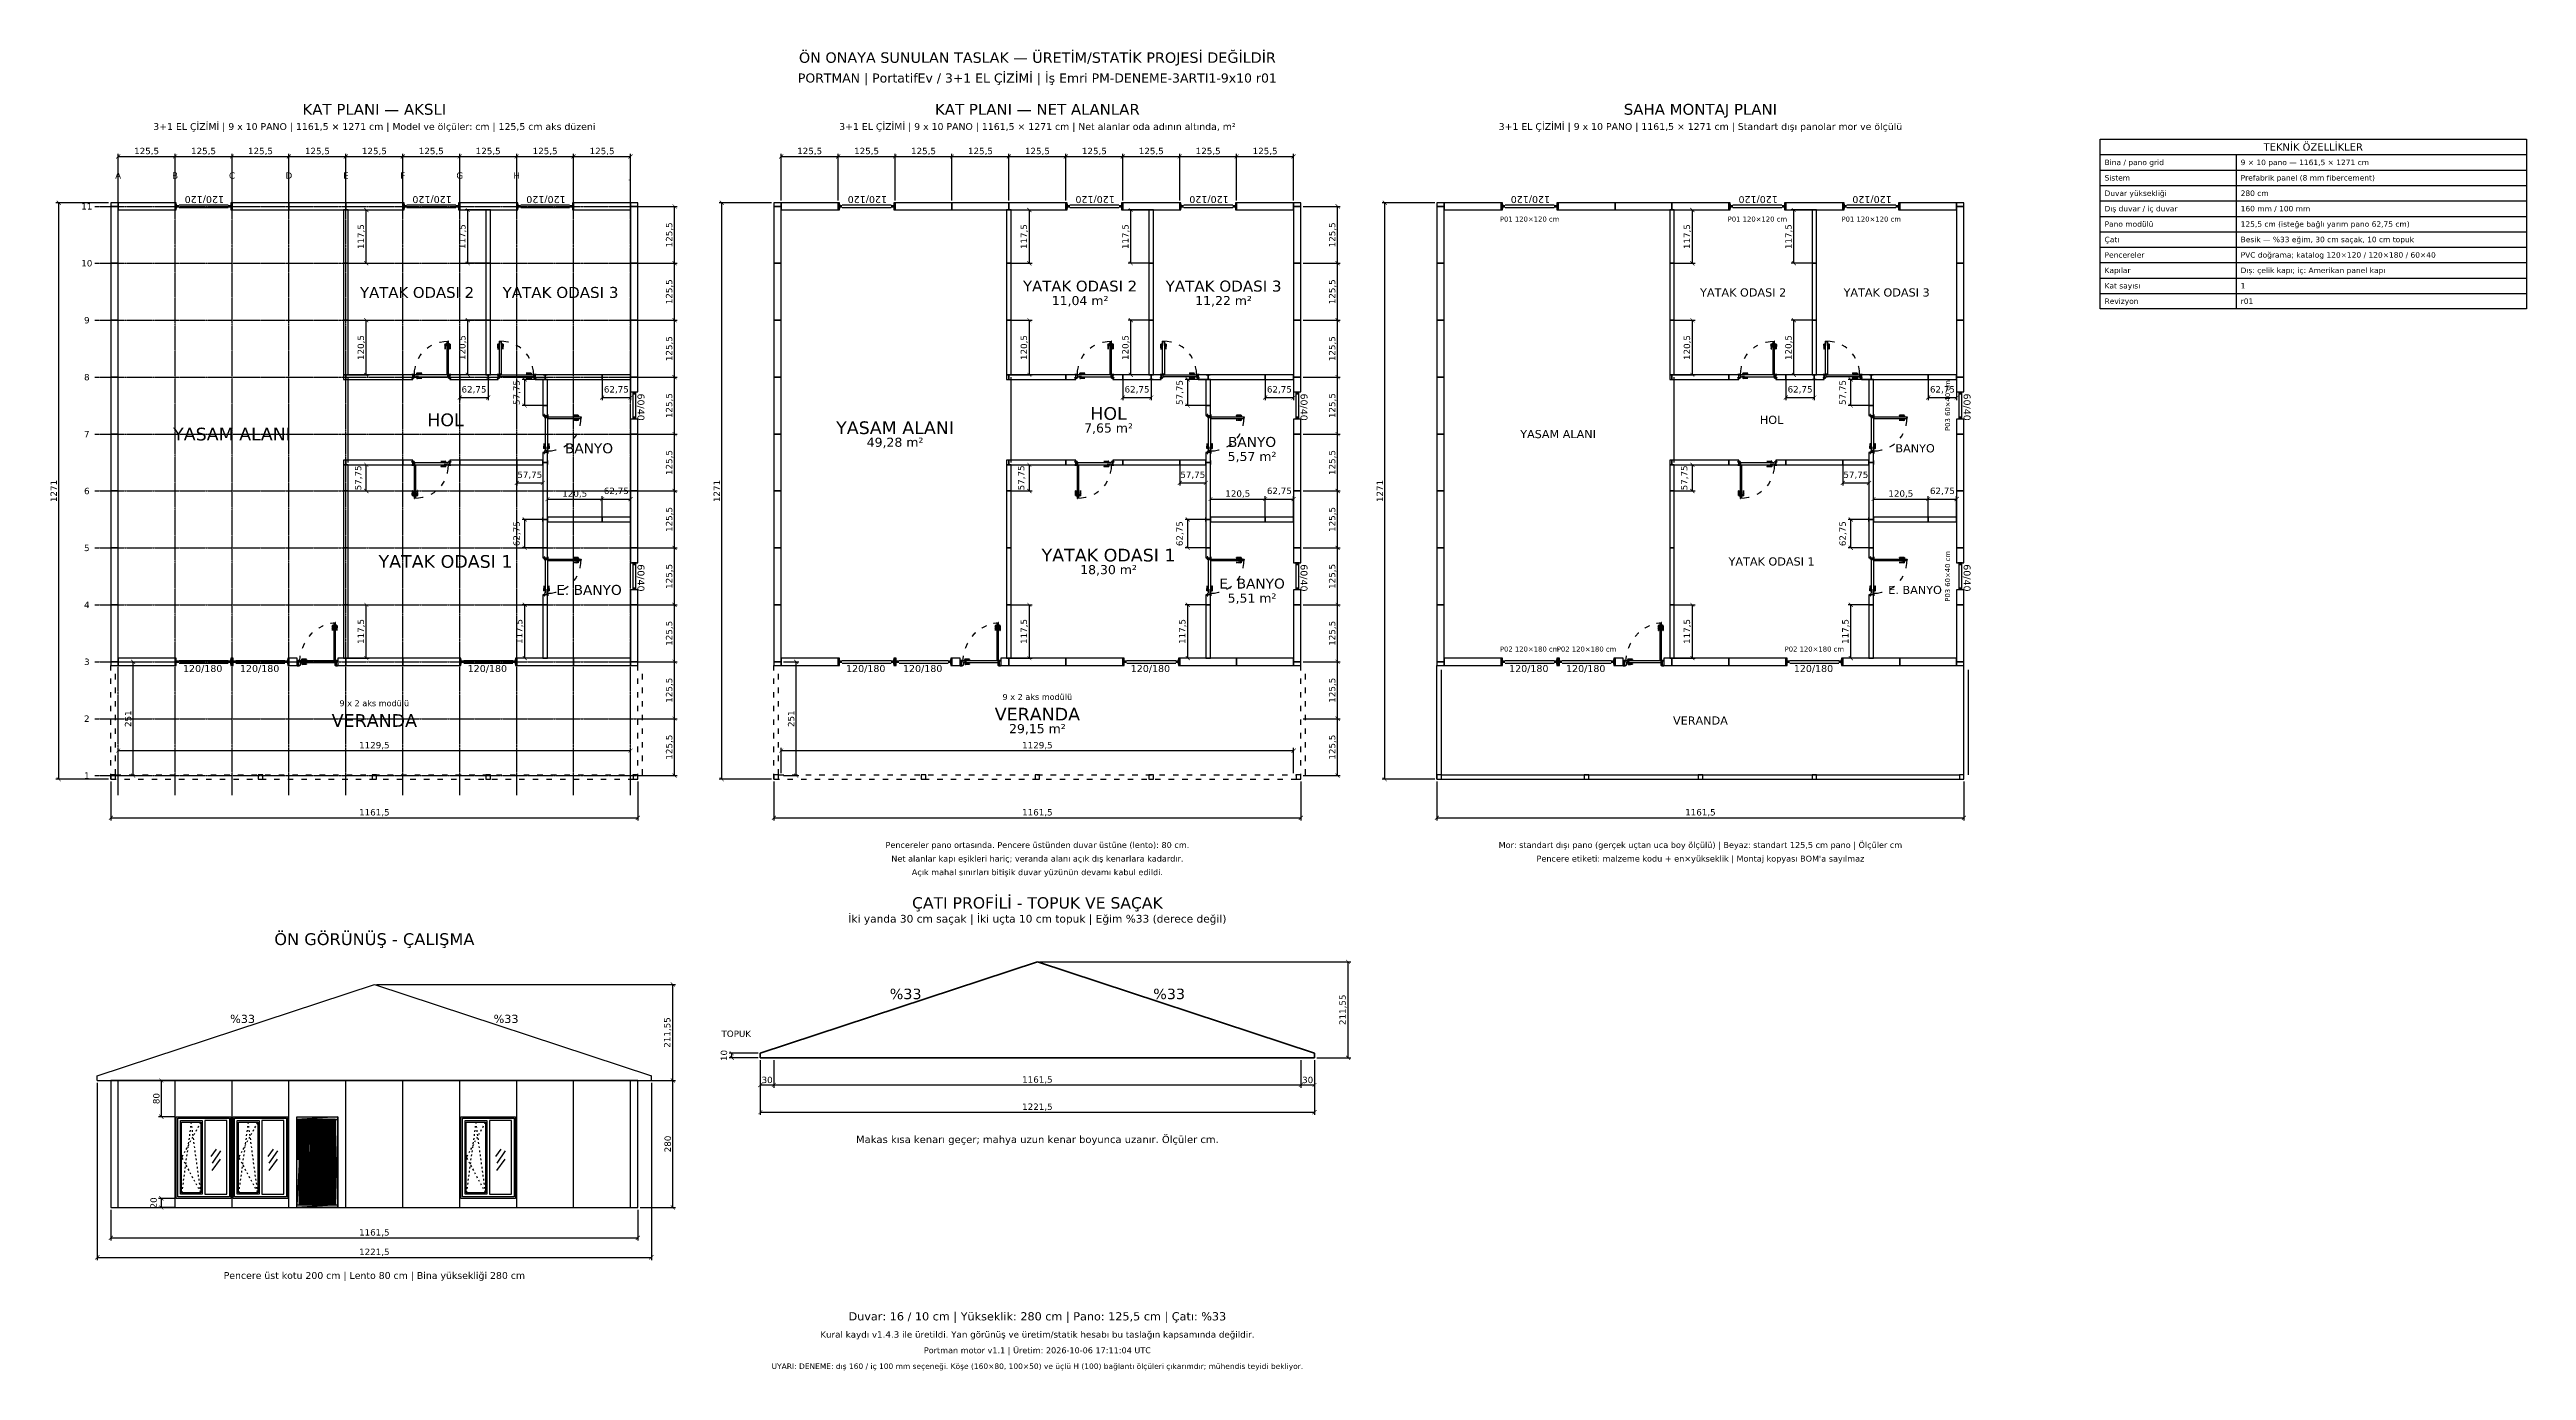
# Model space of a CAD drawing. Header units: centimetres. Extents: x -135 to 5324, y -1304 to 1609.
import ezdxf
from ezdxf.enums import TextEntityAlignment as Align

# ---------------------------------------------------------------- set-up
doc = ezdxf.new("R2010")
doc.units = ezdxf.units.CM
for name, pattern in [('CENTER', [5.08, 3.175, -0.635, 0.635, -0.635]), ('DASHED', [1.524, 1.27, -0.254]), ('VERANDA_KESIK', [30, 12, -18])]:
    doc.linetypes.add(name, pattern=pattern)
for name, color, linetype in [('ACIK_SINIR', 8, 'DASHED'), ('AKS', 4, 'CENTER'), ('AKS_YAZI', 4, 'Continuous'), ('CATI_GORUNUS', 7, 'Continuous'), ('CATI_OLCU', 4, 'Continuous'), ('CATI_YAZI', 7, 'Continuous'), ('DIS_DUVAR_160', 30, 'Continuous'), ('IC_DUVAR_100', 30, 'Continuous'), ('IC_KAPILAR', 7, 'Continuous'), ('IC_UCLU_H_100', 3, 'Continuous'), ('KOSE_PROFIL_100', 8, 'Continuous'), ('KOSE_PROFIL_160', 8, 'Continuous'), ('MONTAJ_OZEL_OLCU', 6, 'Continuous'), ('MONTAJ_OZEL_PANO', 6, 'Continuous'), ('MONTAJ_STANDART', 7, 'Continuous'), ('MONTAJ_YAZI', 4, 'Continuous'), ('ODA_ADLARI', 7, 'Continuous'), ('OLCULER', 7, 'Continuous'), ('ON_CATI', 7, 'Continuous'), ('ON_DERZ', 8, 'Continuous'), ('ON_DOGRAMA', 4, 'Continuous'), ('ON_GORUNUS', 7, 'Continuous'), ('ON_OLCU', 4, 'Continuous'), ('ON_TOPUK', 1, 'Continuous'), ('ON_YAZI', 7, 'Continuous'), ('OZEL_PANEL_OLCU_CM', 3, 'Continuous'), ('OZELLIK_TABLOSU', 7, 'Continuous'), ('PENCERE', 10, 'Continuous'), ('PORTMAN_INFO', 7, 'Continuous'), ('VERANDA_DIKME', 1, 'Continuous'), ('VERANDA_PROFIL_100', 1, 'VERANDA_KESIK')]:
    doc.layers.add(name, color=color, linetype=linetype)
doc.styles.add('PORTMAN', font='DejaVuSans.ttf')
doc.styles.get("Standard").update_dxf_attribs({"font": 'DejaVuSans.ttf'})
doc.dimstyles.new('PORTMAN', dxfattribs={"dimtxt": 14, "dimasz": 9, "dimexe": 6, "dimexo": 5, "dimgap": 4, "dimtad": 1, "dimtxsty": 'PORTMAN', "dimblk": 'ARCHTICK', "dimcen": 2.5, "dimazin": 3, "dimtfac": 0.5, "dimtmove": 2, "dimatfit": 3})

msp = doc.modelspace()

# ---------------------------------------------------------------- texts
at = {"layer": 'AKS_YAZI', "style": 'PORTMAN'}
for s, p in [('A', (16, 1331)), ('B', (141.5, 1331)), ('C', (267, 1331)), ('D', (392.5, 1331)), ('E', (518, 1331)), ('F', (643.5, 1331)), ('G', (769, 1331)), ('H', (894.5, 1331)), ('I', (1020, 1331)), ('J', (1145.5, 1331)), ('11', (-53, 1263)), ('10', (-53, 1137.5)), ('9', (-53, 1012)), ('8', (-53, 886.5)), ('7', (-53, 761)), ('6', (-53, 635.5)), ('5', (-53, 510)), ('4', (-53, 384.5)), ('3', (-53, 259)), ('2', (-53, 133.5)), ('1', (-53, 8))]:
    msp.add_text(s, height=14, dxfattribs=at).set_placement(p, align=Align.MIDDLE_CENTER)
at = {"layer": 'CATI_YAZI', "style": 'PORTMAN'}
for s, height, p in [('ÇATI PROFİLİ - TOPUK VE SAÇAK', 25, (2042.25, -272.555)), ('İki yanda 30 cm saçak | İki uçta 10 cm topuk | Eğim %33 (derece değil)', 17, (2042.25, -307.555)), ('%33', 23, (1751.875, -473.3287)), ('%33', 23, (2332.625, -473.3287)), ('TOPUK', 14, (1378.5, -561.1025)), ('Makas kısa kenarı geçer; mahya uzun kenar boyunca uzanır. Ölçüler cm.', 16, (2042.25, -794.1025))]:
    msp.add_text(s, height=height, dxfattribs=at).set_placement(p, align=Align.MIDDLE_CENTER)
at = {"layer": 'MONTAJ_YAZI', "style": 'PORTMAN'}
for s, height, p in [('P01 120×120 cm', 11, (3127.25, 1235)), ('P01 120×120 cm', 11, (3629.25, 1235)), ('P01 120×120 cm', 11, (3880.25, 1235)), ('YATAK ODASI 2', 18, (3597.875, 1073.25)), ('YATAK ODASI 3', 18, (3914.125, 1073.25)), ('YASAM ALANI', 18, (3190, 761)), ('HOL', 18, (3660.625, 792.375)), ('BANYO', 18, (3976.875, 729.625)), ('YATAK ODASI 1', 18, (3660.625, 480.125)), ('E. BANYO', 18, (3976.875, 417.375)), ('P02 120×180 cm', 11, (3127.25, 287)), ('P02 120×180 cm', 11, (3252.75, 287)), ('P02 120×180 cm', 11, (3754.75, 287)), ('VERANDA', 18, (3503.75, 129.5)), ('Mor: standart dışı pano (gerçek uçtan uca boy ölçülü) | Beyaz: standart 125,5 cm pano | Ölçüler cm', 13, (3503.75, -145)), ("Pencere etiketi: malzeme kodu + en×yükseklik | Montaj kopyası BOM'a sayılmaz", 13, (3503.75, -175))]:
    msp.add_text(s, height=height, dxfattribs=at).set_placement(p, align=Align.MIDDLE_CENTER)
for p in [(4048.5, 823.75), (4048.5, 447.25)]:
    msp.add_text('P03 60×40 cm', height=11, rotation=90, dxfattribs=at).set_placement(p, align=Align.MIDDLE_CENTER)
at = {"layer": 'ODA_ADLARI', "style": 'PORTMAN'}
for s, height, p in [('KAT PLANI — AKSLI', 24, (580.75, 1477)), ('KAT PLANI — NET ALANLAR', 24, (2042.25, 1477)), ('SAHA MONTAJ PLANI', 24, (3503.75, 1477)), ('3+1 EL ÇİZİMİ | 9 x 10 PANO | 1161,5 × 1271 cm | Model ve ölçüler: cm | 125,5 cm aks düzeni', 15, (580.75, 1439)), ('3+1 EL ÇİZİMİ | 9 x 10 PANO | 1161,5 × 1271 cm | Net alanlar oda adının altında, m²', 15, (2042.25, 1439)), ('3+1 EL ÇİZİMİ | 9 x 10 PANO | 1161,5 × 1271 cm | Standart dışı panolar mor ve ölçülü', 15, (3503.75, 1439)), ('YATAK ODASI 2', 23.834919, (2136.375, 1087.25)), ('YATAK ODASI 3', 24.227263, (2452.625, 1087.25)), ('YATAK ODASI 2', 23.834919, (674.875, 1073.25)), ('YATAK ODASI 3', 24.227263, (991.125, 1073.25)), ('11,04 m²', 20, (2136.375, 1055.25)), ('11,22 m²', 20, (2452.625, 1055.25)), ('HOL', 28, (2199.125, 806.375)), ('YASAM ALANI', 28, (267, 761)), ('HOL', 28, (737.625, 792.375)), ('YASAM ALANI', 28, (1728.5, 775)), ('7,65 m²', 20, (2199.125, 774.375)), ('BANYO', 22, (1053.875, 729.625)), ('49,28 m²', 20, (1728.5, 743)), ('5,57 m²', 20, (2515.375, 711.625)), ('BANYO', 22, (2515.375, 743.625)), ('YATAK ODASI 1', 28, (737.625, 480.125)), ('YATAK ODASI 1', 28, (2199.125, 494.125)), ('18,30 m²', 20, (2199.125, 462.125)), ('E. BANYO', 22, (2515.375, 431.375)), ('E. BANYO', 22, (1053.875, 417.375)), ('5,51 m²', 20, (2515.375, 399.375)), ('9 x 2 aks modülü', 13, (580.75, 167.5)), ('9 x 2 aks modülü', 13, (2042.25, 181.5)), ('VERANDA', 28, (580.75, 129.5)), ('VERANDA', 28, (2042.25, 143.5)), ('29,15 m²', 20, (2042.25, 111.5)), ('Pencereler pano ortasında. Pencere üstünden duvar üstüne (lento): 80 cm.', 13, (2042.25, -145)), ('Net alanlar kapı eşikleri hariç; veranda alanı açık dış kenarlara kadardır.', 13, (2042.25, -175)), ('Açık mahal sınırları bitişik duvar yüzünün devamı kabul edildi.', 13, (2042.25, -205))]:
    msp.add_text(s, height=height, dxfattribs=at).set_placement(p, align=Align.MIDDLE_CENTER)
at = {"layer": 'ON_YAZI', "style": 'PORTMAN'}
for s, height, p in [('ÖN GÖRÜNÜŞ - ÇALIŞMA', 26, (580.75, -352.555)), ('%33', 18, (290.375, -528.3287)), ('%33', 18, (871.125, -528.3287)), ('Pencere üst kotu 200 cm | Lento 80 cm | Bina yüksekliği 280 cm', 15, (580.75, -1094.1025))]:
    msp.add_text(s, height=height, dxfattribs=at).set_placement(p, align=Align.MIDDLE_CENTER)
at = {"layer": 'OZELLIK_TABLOSU', "style": 'PORTMAN'}
for s, p in [('Bina / pano grid', (4394.5, 1360)), ('9 × 10 pano — 1161,5 × 1271 cm', (4694.5, 1360)), ('Sistem', (4394.5, 1326)), ('Prefabrik panel (8 mm fibercement)', (4694.5, 1326)), ('Duvar yüksekliği', (4394.5, 1292)), ('Dış duvar / iç duvar', (4394.5, 1258)), ('280 cm', (4694.5, 1292)), ('160 mm / 100 mm', (4694.5, 1258)), ('Pano modülü', (4394.5, 1224)), ('125,5 cm (isteğe bağlı yarım pano 62,75 cm)', (4694.5, 1224)), ('Çatı', (4394.5, 1190)), ('Pencereler', (4394.5, 1156)), ('Besik — %33 eğim, 30 cm saçak, 10 cm topuk', (4694.5, 1190)), ('PVC doğrama; katalog 120×120 / 120×180 / 60×40', (4694.5, 1156)), ('Kapılar', (4394.5, 1122)), ('Kat sayısı', (4394.5, 1088)), ('Dış: çelik kapı; iç: Amerikan panel kapı', (4694.5, 1122)), ('1', (4694.5, 1088)), ('Revizyon', (4394.5, 1054)), ('r01', (4694.5, 1054))]:
    msp.add_text(s, height=12, dxfattribs=at).set_placement(p, align=Align.MIDDLE_LEFT)
msp.add_text('TEKNİK ÖZELLİKLER', height=16, dxfattribs=at).set_placement((4854.5, 1394), align=Align.MIDDLE_CENTER)
at = {"layer": 'PORTMAN_INFO', "style": 'PORTMAN'}
for s, height, p in [('ÖN ONAYA SUNULAN TASLAK — ÜRETİM/STATİK PROJESİ DEĞİLDİR', 23, (2042.25, 1591)), ('PORTMAN | PortatifEv / 3+1 EL ÇİZİMİ | İş Emri PM-DENEME-3ARTI1-9x10 r01', 20, (2042.25, 1546)), ('Duvar: 16 / 10 cm | Yükseklik: 280 cm | Pano: 125,5 cm | Çatı: %33', 18, (2042.25, -1184.1025)), ('Kural kaydı v1.4.3 ile üretildi. Yan görünüş ve üretim/statik hesabı bu taslağın kapsamında değildir.', 14, (2042.25, -1224.1025)), ('Portman motor v1.1 | Üretim: 2026-10-06 17:11:04 UTC', 13, (2042.25, -1259.1025)), ('UYARI: DENEME: dış 160 / iç 100 mm seçeneği. Köşe (160×80, 100×50) ve üçlü H (100) bağlantı ölçüleri çıkarımdır; mühendis teyidi bekliyor.', 12, (2042.25, -1294.1025))]:
    msp.add_text(s, height=height, dxfattribs=at).set_placement(p, align=Align.MIDDLE_CENTER)

# ---------------------------------------------------------------- blocks, each defined once
blk = doc.blocks.new('BOM_D09_1255p0_DIS_DOLU')
blk.add_lwpolyline([(0, 0), (16, 0), (16, 125.5), (0, 125.5)], close=True)
blk = doc.blocks.new('kaynak-pencere-120180')
at = {"layer": 'PENCERE', "color": 1}
for p, q in [((53839.9, 6703.8), (53839.9, 6713.8)), ((53845.9, 6711.8), (53953.9, 6711.8)), ((53845.9, 6705.8), (53953.9, 6705.8)), ((53959.9, 6703.8), (53959.9, 6713.8))]:
    blk.add_line(p, q, dxfattribs=at)
for points in [[(53839.9, 6705.8), (53845.9, 6705.8), (53839.9, 6711.8), (53845.9, 6711.8)], [(53959.9, 6705.8), (53953.9, 6705.8), (53959.9, 6711.8), (53953.9, 6711.8)]]:
    blk.add_solid(points, dxfattribs=at)
at = {"layer": 'PENCERE', "color": 0, "lineweight": 25}
blk.add_text('120/180', height=15.22, dxfattribs=at).set_placement((53854.7, 6686.3))
blk = doc.blocks.new('BOM_P02_PENCERE_1200x1800')
at = {"layer": 'PENCERE'}
blk.add_blockref('kaynak-pencere-120180', (0, 0), dxfattribs=at)
blk = doc.blocks.new('BOM_D10_1255p0_DIS_P02')
for points in [[(0, 122.75), (16, 122.75), (16, 125.5), (0, 125.5)], [(0, 0), (16, 0), (16, 2.75), (0, 2.75)]]:
    blk.add_lwpolyline(points, close=True)
at = {"layer": 'PENCERE', "rotation": 270}
blk.add_blockref('BOM_P02_PENCERE_1200x1800', (-6700.823, 53962.624), dxfattribs=at)
blk = doc.blocks.new('kaynak-dis-kapi')
at = {"color": 133, "linetype": 'Continuous', "lineweight": 25, "true_color": 0x6ec1dd}
for p, q in [((54370.3, 7155.8), (54370.9, 7155.2)), ((54370.3, 7155.5), (54370.9, 7145.6)), ((54370.9, 7155.2), (54370.3, 7155.2)), ((54370.9, 7154.6), (54370.3, 7154.6)), ((54370.6, 7156.3), (54371.7, 7156.3)), ((54370.6, 7156), (54370.6, 7156)), ((54370.6, 7156), (54371.2, 7155.5)), ((54370.6, 7154.1), (54370.9, 7154.6)), ((54370.6, 7153.8), (54371.2, 7154.3)), ((54370.6, 7153.8), (54370.6, 7153.8)), ((54371.2, 7152.4), (54370.6, 7153.5)), ((54370.6, 7153.5), (54371.7, 7153.5)), ((54370.6, 7153.5), (54370.6, 7153.5)), ((54370.6, 7153.5), (54371.2, 7152.7)), ((54370.6, 7152.9), (54370.9, 7152.4)), ((54370.9, 7152.4), (54370.6, 7152.4)), ((54370.9, 7156.3), (54370.9, 7156.3)), ((54370.9, 7156.3), (54370.9, 7156)), ((54371.7, 7156), (54370.9, 7156)), ((54370.9, 7155.5), (54370.9, 7155.2)), ((54370.9, 7155.5), (54371.2, 7155.5)), ((54371.2, 7154.9), (54370.9, 7155.2)), ((54371.2, 7154.9), (54370.9, 7154.6)), ((54370.9, 7154.3), (54370.9, 7154.6)), ((54370.9, 7154.3), (54371.2, 7154.3)), ((54370.9, 7153.5), (54370.9, 7153.8)), ((54371.7, 7153.8), (54370.9, 7153.8)), ((54370.9, 7153.5), (54370.9, 7153.5)), ((54371.7, 7153.5), (54370.9, 7153.5)), ((54370.9, 7152.7), (54370.9, 7152.4)), ((54370.9, 7152.7), (54371.2, 7152.7)), ((54371.2, 7152.4), (54370.9, 7152.4)), ((54371.2, 7152.4), (54370.9, 7152.1)), ((54371.7, 7156.3), (54371.2, 7156.3)), ((54371.2, 7155.2), (54371.4, 7156)), ((54371.2, 7154.9), (54371.2, 7155.2)), ((54371.2, 7154.9), (54371.4, 7154.9)), ((54371.2, 7154.9), (54371.2, 7154.6)), ((54371.2, 7154.9), (54371.4, 7154.9)), ((54371.2, 7154.6), (54371.4, 7153.8)), ((54371.2, 7152.7), (54371.4, 7153.5)), ((54371.2, 7152.4), (54371.2, 7152.7)), ((54371.2, 7152.4), (54371.4, 7152.4)), ((54371.4, 7156.6), (54371.4, 7156.3)), ((54371.4, 7156.6), (54371.4, 7156.3)), ((54373.7, 7156.6), (54371.4, 7156.6)), ((54371.7, 7155.8), (54371.4, 7156)), ((54371.4, 7154.9), (54372, 7155.8)), ((54371.7, 7154.9), (54371.4, 7155.2)), ((54372.6, 7155.2), (54371.4, 7155.2)), ((54371.7, 7154.9), (54371.4, 7154.6)), ((54371.4, 7154.9), (54371.7, 7154.1)), ((54372.6, 7154.6), (54371.4, 7154.6)), ((54371.4, 7145.6), (54371.7, 7154.3)), ((54371.7, 7154.1), (54371.4, 7153.8)), ((54371.7, 7153.2), (54371.4, 7153.5)), ((54371.4, 7152.4), (54371.7, 7152.9)), ((54371.7, 7152.4), (54371.4, 7152.4)), ((54371.7, 7152.4), (54371.4, 7152.1)), ((54371.7, 7152.4), (54371.4, 7152.4)), ((54372, 7156.3), (54371.7, 7156.6)), ((54371.7, 7156.3), (54371.7, 7156.3)), ((54371.7, 7156.3), (54371.7, 7156)), ((54371.7, 7155.8), (54372, 7155.8)), ((54371.7, 7154.1), (54371.7, 7154.1)), ((54371.7, 7153.5), (54371.7, 7153.8)), ((54371.7, 7153.5), (54371.7, 7153.5)), ((54371.7, 7153.2), (54371.7, 7153.2)), ((54372, 7156.3), (54372, 7156.6)), ((54372, 7156.3), (54372.3, 7156.3)), ((54372.6, 7154.9), (54372, 7156)), ((54372, 7156), (54372, 7155.8)), ((54372, 7156), (54372.3, 7156)), ((54372, 7155.8), (54372.3, 7155.2)), ((54373.7, 7154.6), (54372, 7154.6)), ((54372, 7154.3), (54372, 7154.3)), ((54372.3, 7156.3), (54372.3, 7156.6)), ((54372.6, 7156.3), (54372.3, 7156.3)), ((54372.6, 7156.3), (54372.3, 7156)), ((54373.1, 7156.3), (54372.3, 7156.3)), ((54373.1, 7156), (54372.3, 7156)), ((54372.3, 7156), (54372.6, 7155.5)), ((54372.6, 7155.5), (54372.3, 7155.2)), ((54372.6, 7154.6), (54372.3, 7154.6)), ((54372.3, 7154.6), (54372.3, 7154.6)), ((54372.6, 7155.2), (54373.1, 7156)), ((54372.6, 7155.5), (54372.6, 7155.5)), ((54372.6, 7154.9), (54372.6, 7155.2)), ((54372.8, 7154.9), (54372.6, 7155.2)), ((54372.6, 7154.9), (54372.6, 7154.6)), ((54372.6, 7154.9), (54372.6, 7154.6)), ((54372.8, 7154.9), (54372.6, 7154.6)), ((54372.6, 7154.6), (54372.6, 7154.6)), ((54372.8, 7154.6), (54372.8, 7154.9)), ((54372.8, 7154.9), (54373.1, 7154.9)), ((54372.8, 7154.9), (54373.1, 7154.9)), ((54373.1, 7156.6), (54373.1, 7156.3)), ((54373.1, 7156.6), (54373.1, 7156.3)), ((54373.4, 7156.3), (54373.1, 7156.3)), ((54373.4, 7156.3), (54373.1, 7156)), ((54373.1, 7155.8), (54373.1, 7156)), ((54373.1, 7155.8), (54373.4, 7155.8)), ((54373.1, 7154.9), (54373.4, 7155.8)), ((54373.1, 7154.9), (54373.1, 7155.2)), ((54373.7, 7155.2), (54373.1, 7155.2)), ((54373.1, 7154.9), (54373.1, 7154.6)), ((54373.1, 7154.9), (54373.1, 7154.6)), ((54373.7, 7154.6), (54373.1, 7154.6)), ((54373.4, 7156.3), (54373.4, 7156.6)), ((54373.4, 7156.3), (54373.4, 7156.6)), ((54373.4, 7156.3), (54373.7, 7156.3)), ((54373.7, 7156), (54373.4, 7156)), ((54373.4, 7156), (54373.4, 7155.8)), ((54373.4, 7156), (54373.7, 7156)), ((54373.4, 7155.8), (54373.7, 7155.5)), ((54373.7, 7156.9), (54373.7, 7156.9)), ((54373.7, 7156.3), (54374, 7156.6)), ((54373.7, 7156.3), (54374, 7156.3)), ((54373.7, 7156.3), (54373.7, 7156.3)), ((54374, 7155.5), (54373.7, 7156)), ((54373.7, 7156), (54373.7, 7156)), ((54373.7, 7155.5), (54374, 7155.2)), ((54374, 7155.2), (54373.7, 7155.2)), ((54373.7, 7154.9), (54374, 7154.9)), ((54374, 7154.6), (54373.7, 7154.6)), ((54373.7, 7154.3), (54374, 7154.6)), ((54374, 7154.3), (54373.7, 7154.1)), ((54373.7, 7154.1), (54374, 7154.1)), ((54373.7, 7154.1), (54373.7, 7154.1)), ((54374, 7158.6), (54374.3, 7158)), ((54374, 7158.6), (54374, 7152.4)), ((54374.5, 7158.6), (54374, 7158.6)), ((54374, 7158), (54374, 7158)), ((54374, 7158), (54374.3, 7158)), ((54374, 7157.4), (54374, 7157.7)), ((54374, 7157.7), (54374, 7157.7)), ((54374, 7157.4), (54374, 7157.4)), ((54374.3, 7157.4), (54374, 7156.9)), ((54374, 7157.4), (54374, 7157.4)), ((54374, 7157.4), (54374, 7157.4)), ((54374, 7157.2), (54374, 7157.2)), ((54374, 7157.2), (54374.3, 7157.2)), ((54374, 7156.6), (54374.3, 7157.2)), ((54374, 7156.3), (54374.5, 7156.3)), ((54374, 7156.3), (54374, 7156.3)), ((54374, 7156.3), (54374, 7156)), ((54374, 7156.3), (54374, 7156.3)), ((54374.5, 7156.3), (54374, 7156.3)), ((54374, 7156), (54374, 7156)), ((54374, 7156), (54374, 7156)), ((54374.5, 7156), (54374, 7156)), ((54374, 7155.5), (54374, 7155.2)), ((54374, 7155.5), (54374.3, 7155.5)), ((54374, 7154.9), (54374, 7155.2)), ((54374, 7155.2), (54374, 7155.2)), ((54374, 7155.2), (54374, 7155.2)), ((54374, 7154.9), (54374, 7154.9)), ((54374, 7154.9), (54374, 7154.6)), ((54374, 7154.3), (54374, 7154.6)), ((54374, 7154.6), (54374, 7154.6)), ((54374, 7154.6), (54374, 7154.6)), ((54374, 7154.3), (54374.3, 7154.3)), ((54374, 7154.1), (54374.3, 7154.3)), ((54374, 7153.5), (54374, 7153.8)), ((54374.5, 7153.8), (54374, 7153.8)), ((54374, 7153.5), (54374.5, 7153.5)), ((54374, 7153.5), (54374, 7153.5)), ((54374.5, 7153.5), (54374, 7153.5)), ((54374, 7153.2), (54374.3, 7152.7)), ((54374, 7152.4), (54374, 7152.7)), ((54374, 7152.7), (54374, 7152.7)), ((54374, 7152.7), (54374.3, 7152.7)), ((54374.5, 7152.4), (54374, 7152.4)), ((54374.3, 7158), (54374.5, 7158.3)), ((54374.5, 7158), (54374.3, 7157.7)), ((54374.3, 7157.7), (54374.3, 7158)), ((54374.3, 7157.7), (54374.5, 7157.7)), ((54374.3, 7157.4), (54374.5, 7157.4)), ((54374.3, 7157.4), (54374.3, 7157.2)), ((54374.3, 7157.4), (54374.5, 7157.4)), ((54374.3, 7157.2), (54374.5, 7156.9)), ((54374.3, 7155.2), (54374.5, 7155.8)), ((54374.3, 7154.9), (54374.3, 7155.2)), ((54374.3, 7154.9), (54374.5, 7154.9)), ((54374.3, 7154.9), (54374.5, 7154.9)), ((54374.3, 7154.9), (54374.3, 7154.6)), ((54374.3, 7154.9), (54374.5, 7154.9)), ((54374.3, 7154.6), (54374.5, 7154.1)), ((54374.3, 7152.7), (54374.5, 7152.9)), ((54374.5, 7152.7), (54374.3, 7152.4)), ((54374.3, 7152.4), (54374.3, 7152.7)), ((54374.5, 7161.4), (54374.5, 7079.9)), ((54378.5, 7078.5), (54378.5, 7162.8)), ((54378.5, 7158.6), (54378.8, 7158)), ((54378.5, 7158), (54378.5, 7157.7)), ((54378.5, 7158), (54378.8, 7158)), ((54378.8, 7157.4), (54378.5, 7157.7)), ((54378.5, 7157.7), (54378.5, 7157.7)), ((54378.8, 7157.4), (54378.5, 7156.9)), ((54378.8, 7157.4), (54378.5, 7157.4)), ((54378.5, 7157.2), (54378.5, 7157.4)), ((54378.5, 7157.4), (54378.5, 7157.4)), ((54378.5, 7157.2), (54378.8, 7157.2)), ((54378.5, 7156.3), (54378.8, 7157.2)), ((54378.5, 7156.3), (54379.1, 7156.3)), ((54378.5, 7156.3), (54378.5, 7156.3)), ((54378.5, 7156.3), (54378.5, 7156)), ((54379.1, 7156.3), (54378.5, 7156.3)), ((54379.1, 7156), (54378.5, 7156)), ((54378.5, 7156), (54378.8, 7155.5)), ((54378.5, 7155.5), (54378.5, 7155.2)), ((54378.5, 7155.5), (54378.8, 7155.5)), ((54378.8, 7154.9), (54378.5, 7155.2)), ((54378.5, 7155.2), (54378.5, 7155.2)), ((54378.8, 7154.9), (54378.5, 7154.6)), ((54378.5, 7154.3), (54378.5, 7154.6)), ((54378.5, 7154.6), (54378.5, 7154.6)), ((54378.5, 7154.3), (54378.8, 7154.3)), ((54378.5, 7153.8), (54378.8, 7154.3)), ((54378.5, 7153.5), (54378.5, 7153.8)), ((54379.1, 7153.8), (54378.5, 7153.8)), ((54378.5, 7153.5), (54379.1, 7153.5)), ((54378.5, 7153.5), (54378.5, 7153.5)), ((54379.1, 7153.5), (54378.5, 7153.5)), ((54378.5, 7153.2), (54378.8, 7152.7)), ((54378.8, 7152.4), (54378.5, 7152.9)), ((54378.5, 7152.7), (54378.5, 7152.4)), ((54378.5, 7152.7), (54378.8, 7152.7)), ((54378.8, 7158), (54379.1, 7158.3)), ((54378.8, 7157.7), (54378.8, 7158)), ((54379.1, 7157.7), (54378.8, 7157.7)), ((54378.8, 7157.7), (54379.1, 7157.7)), ((54378.8, 7157.4), (54378.8, 7157.2)), ((54378.8, 7157.4), (54379.1, 7157.4)), ((54378.8, 7157.2), (54379.1, 7156.9)), ((54378.8, 7154.9), (54378.8, 7155.2)), ((54378.8, 7154.9), (54379.1, 7154.9)), ((54378.8, 7154.9), (54378.8, 7154.6)), ((54378.8, 7154.9), (54379.1, 7154.9)), ((54378.8, 7154.6), (54379.1, 7154.3)), ((54378.8, 7152.7), (54379.1, 7152.9)), ((54378.8, 7152.4), (54378.8, 7152.7)), ((54379.3, 7156.9), (54379.1, 7156.9)), ((54379.1, 7156.9), (54379.1, 7156.3)), ((54379.3, 7156.6), (54379.1, 7156.3)), ((54379.1, 7156.3), (54379.3, 7156.3)), ((54379.3, 7156.3), (54379.1, 7156.3)), ((54379.3, 7156), (54379.1, 7156)), ((54379.3, 7154.9), (54379.1, 7155.2)), ((54379.3, 7155.2), (54379.1, 7155.2)), ((54379.1, 7154.9), (54379.3, 7155.2)), ((54379.1, 7154.9), (54379.3, 7154.9)), ((54379.1, 7154.9), (54379.1, 7154.9)), ((54379.1, 7154.9), (54379.1, 7154.9)), ((54379.1, 7154.9), (54379.3, 7154.6)), ((54379.3, 7154.6), (54379.1, 7154.6)), ((54379.3, 7154.6), (54379.1, 7154.6)), ((54379.1, 7154.3), (54379.1, 7154.1)), ((54379.3, 7156.9), (54379.3, 7154.1)), ((54379.6, 7156.3), (54379.3, 7156.6)), ((54379.3, 7156.6), (54381.3, 7156.6)), ((54379.3, 7156.3), (54379.3, 7156.3)), ((54379.3, 7156.3), (54379.3, 7156.3)), ((54379.3, 7156.3), (54379.3, 7156)), ((54379.3, 7156.3), (54379.3, 7156.3)), ((54379.3, 7156), (54379.3, 7156)), ((54379.3, 7155.8), (54379.6, 7155.8)), ((54379.3, 7155.2), (54379.6, 7155.8)), ((54380.2, 7155.2), (54379.3, 7155.2)), ((54379.3, 7154.9), (54379.3, 7154.6)), ((54380.2, 7154.6), (54379.3, 7154.6)), ((54379.3, 7154.6), (54380.7, 7154.6)), ((54379.6, 7156.3), (54379.6, 7156.6)), ((54379.6, 7156.3), (54379.9, 7156.3)), ((54380.2, 7154.9), (54379.6, 7156)), ((54379.6, 7156), (54379.6, 7155.8)), ((54379.6, 7156), (54379.9, 7156)), ((54379.6, 7155.8), (54379.9, 7155.2)), ((54379.9, 7156.3), (54379.9, 7156.6)), ((54380.2, 7156.3), (54379.9, 7156.3)), ((54380.2, 7156.3), (54379.9, 7156)), ((54380.7, 7156.3), (54379.9, 7156.3)), ((54380.7, 7156), (54379.9, 7156)), ((54379.9, 7156), (54380.2, 7155.5)), ((54380.2, 7155.5), (54379.9, 7155.2)), ((54380.2, 7154.6), (54379.9, 7154.6)), ((54379.9, 7154.6), (54379.9, 7154.6)), ((54380.2, 7155.2), (54380.7, 7156)), ((54380.2, 7155.5), (54380.2, 7155.5)), ((54380.2, 7154.9), (54380.2, 7155.2)), ((54380.5, 7154.9), (54380.2, 7155.2)), ((54380.2, 7154.9), (54380.2, 7154.6)), ((54380.2, 7154.9), (54380.2, 7154.6)), ((54380.5, 7154.9), (54380.2, 7154.6)), ((54380.2, 7154.6), (54380.2, 7154.6)), ((54380.5, 7154.6), (54380.5, 7154.9)), ((54380.5, 7154.9), (54380.7, 7154.9)), ((54380.5, 7154.9), (54380.7, 7154.9)), ((54380.7, 7156.6), (54380.7, 7156.3)), ((54380.7, 7156.6), (54380.7, 7156.3)), ((54381, 7156.3), (54380.7, 7156.3)), ((54381, 7156.3), (54380.7, 7156)), ((54380.7, 7155.8), (54380.7, 7156)), ((54380.7, 7155.8), (54381, 7155.8)), ((54380.7, 7154.9), (54381, 7155.8)), ((54380.7, 7154.9), (54380.7, 7155.2)), ((54381.6, 7155.2), (54380.7, 7155.2)), ((54380.7, 7154.9), (54380.7, 7154.6)), ((54380.7, 7154.9), (54380.7, 7154.3)), ((54381.6, 7154.6), (54380.7, 7154.6)), ((54380.7, 7154.3), (54380.7, 7154.3)), ((54381, 7156.3), (54381, 7156.6)), ((54381, 7156.3), (54381, 7156.6)), ((54381, 7156.3), (54381.3, 7156.3)), ((54381, 7156), (54381, 7155.8)), ((54381, 7156), (54381.3, 7156)), ((54381, 7155.8), (54381.6, 7155.2)), ((54381, 7153.8), (54381.6, 7154.6)), ((54381.3, 7145.6), (54381, 7154.3)), ((54381, 7154.1), (54381, 7154.1)), ((54381, 7154.1), (54381, 7154.1)), ((54381, 7153.8), (54381, 7153.8)), ((54381, 7153.8), (54381.3, 7153.8)), ((54381, 7153.5), (54382.4, 7153.5)), ((54381, 7153.5), (54381, 7153.5)), ((54381, 7153.5), (54381, 7153.2)), ((54381, 7153.5), (54381.3, 7153.5)), ((54381, 7153.2), (54381, 7153.2)), ((54381, 7153.2), (54381, 7153.2)), ((54381, 7153.2), (54381.6, 7152.4)), ((54381, 7152.4), (54381.6, 7152.4)), ((54381.6, 7152.4), (54381, 7152.4)), ((54381.3, 7156.3), (54381.6, 7156.6)), ((54381.3, 7156), (54381.9, 7155.5)), ((54381.3, 7153.8), (54381.9, 7154.3)), ((54381.3, 7153.5), (54381.9, 7152.7)), ((54381.6, 7156.3), (54381.6, 7156.3)), ((54381.6, 7156.3), (54381.6, 7156)), ((54381.6, 7156.3), (54381.6, 7156.3)), ((54382.2, 7156), (54381.6, 7156)), ((54381.6, 7155.5), (54381.6, 7155.2)), ((54381.6, 7155.5), (54381.9, 7155.5)), ((54381.6, 7154.9), (54381.6, 7155.2)), ((54381.6, 7154.9), (54381.6, 7154.6)), ((54381.6, 7154.3), (54381.6, 7154.6)), ((54381.6, 7154.3), (54381.9, 7154.3)), ((54381.6, 7153.5), (54381.6, 7153.8)), ((54382.4, 7153.8), (54381.6, 7153.8)), ((54381.6, 7153.5), (54381.6, 7153.5)), ((54382.4, 7153.5), (54381.6, 7153.5)), ((54381.6, 7152.7), (54381.6, 7152.4)), ((54381.6, 7152.7), (54381.9, 7152.7)), ((54381.6, 7152.4), (54381.6, 7152.4)), ((54381.6, 7152.4), (54381.6, 7152.1)), ((54381.9, 7155.2), (54382.2, 7156)), ((54381.9, 7154.9), (54381.9, 7155.2)), ((54381.9, 7154.9), (54382.4, 7154.9)), ((54381.9, 7154.9), (54382.2, 7154.9)), ((54381.9, 7154.9), (54381.9, 7154.6)), ((54381.9, 7154.9), (54382.2, 7154.9)), ((54381.9, 7154.6), (54382.2, 7153.8)), ((54381.9, 7152.7), (54382.2, 7153.5)), ((54381.9, 7152.4), (54381.9, 7152.7)), ((54381.9, 7152.4), (54382.2, 7152.4)), ((54381.9, 7152.4), (54382.2, 7152.4)), ((54382.4, 7155.8), (54382.2, 7156)), ((54382.2, 7154.9), (54382.4, 7155.5)), ((54382.4, 7154.9), (54382.2, 7155.2)), ((54382.4, 7155.2), (54382.2, 7155.2)), ((54382.4, 7154.9), (54382.2, 7154.6)), ((54382.2, 7154.9), (54382.4, 7154.3)), ((54382.4, 7154.6), (54382.2, 7154.6)), ((54382.4, 7154.1), (54382.2, 7153.8)), ((54382.4, 7153.2), (54382.2, 7153.5)), ((54382.2, 7152.4), (54382.2, 7152.7)), ((54382.2, 7152.4), (54382.2, 7152.4)), ((54382.2, 7152.4), (54382.2, 7152.4)), ((54382.4, 7155.8), (54382.4, 7155.8)), ((54382.4, 7154.1), (54382.4, 7154.1)), ((54370.9, 7152.1), (54370.6, 7152.1)), ((54370.6, 7151.8), (54370.9, 7152.1)), ((54370.6, 7151), (54371.2, 7151.8)), ((54370.6, 7151), (54371.7, 7151)), ((54370.6, 7151), (54370.6, 7151)), ((54370.6, 7151), (54370.6, 7151)), ((54370.6, 7151), (54371.2, 7150.1)), ((54370.6, 7150.1), (54370.9, 7149.8)), ((54370.9, 7149.8), (54370.6, 7149.8)), ((54371.2, 7149.6), (54370.6, 7148.7)), ((54370.9, 7149.3), (54370.6, 7149.3)), ((54370.6, 7149.3), (54370.9, 7149.3)), ((54370.6, 7148.4), (54371.2, 7149.3)), ((54370.9, 7151.8), (54370.9, 7152.1)), ((54370.9, 7151.8), (54371.2, 7151.8)), ((54370.9, 7151), (54370.9, 7151.2)), ((54371.7, 7151.2), (54370.9, 7151.2)), ((54370.9, 7151), (54370.9, 7150.7)), ((54371.7, 7150.7), (54370.9, 7150.7)), ((54370.9, 7150.1), (54370.9, 7149.8)), ((54370.9, 7150.1), (54371.2, 7150.1)), ((54371.2, 7149.6), (54370.9, 7149.8)), ((54371.2, 7149.6), (54370.9, 7149.3)), ((54370.9, 7149.3), (54370.9, 7149.3)), ((54370.9, 7149.3), (54371.2, 7149.3)), ((54370.9, 7148.4), (54371.7, 7148.4)), ((54370.9, 7148.4), (54370.9, 7148.4)), ((54370.9, 7148.4), (54370.9, 7148.1)), ((54371.7, 7148.4), (54370.9, 7148.4)), ((54371.4, 7148.1), (54370.9, 7148.1)), ((54370.9, 7148.1), (54371.2, 7147.3)), ((54371.2, 7147), (54370.9, 7147.6)), ((54371.2, 7147), (54370.9, 7147.3)), ((54370.9, 7147.3), (54370.9, 7147.3)), ((54370.9, 7147.3), (54371.2, 7147.3)), ((54370.9, 7147.3), (54370.9, 7147.3)), ((54370.9, 7147.3), (54370.9, 7147.3)), ((54371.2, 7147), (54370.9, 7146.7)), ((54370.9, 7146.7), (54370.9, 7146.7)), ((54370.9, 7145.9), (54371.2, 7146.5)), ((54370.9, 7145.6), (54370.9, 7145.9)), ((54371.4, 7145.9), (54370.9, 7145.9)), ((54370.9, 7145.6), (54371.4, 7145.6)), ((54370.9, 7145.6), (54370.9, 7145.6)), ((54371.7, 7151.2), (54371.2, 7152.1)), ((54371.2, 7152.1), (54371.2, 7151.8)), ((54371.2, 7152.1), (54371.4, 7152.1)), ((54371.2, 7151.8), (54371.4, 7151.2)), ((54371.2, 7149.8), (54371.4, 7150.7)), ((54371.7, 7150.4), (54371.2, 7149.8)), ((54371.2, 7149.8), (54371.2, 7149.8)), ((54371.2, 7149.8), (54371.4, 7149.8)), ((54371.2, 7149.6), (54371.2, 7149.3)), ((54371.2, 7149.6), (54371.4, 7149.6)), ((54371.2, 7149.3), (54371.4, 7148.4)), ((54371.2, 7147.3), (54371.4, 7148.1)), ((54371.2, 7147), (54371.2, 7147.3)), ((54371.2, 7147), (54371.4, 7147)), ((54371.4, 7146.5), (54371.2, 7146.7)), ((54371.2, 7146.7), (54371.2, 7146.7)), ((54371.2, 7146.7), (54371.4, 7146.7)), ((54371.2, 7146.7), (54371.4, 7145.9)), ((54371.2, 7145.6), (54371.2, 7145.6)), ((54371.2, 7145.6), (54371.2, 7145.6)), ((54371.2, 7145.6), (54371.2, 7145.6)), ((54371.7, 7152.1), (54371.4, 7152.1)), ((54371.4, 7152.1), (54371.7, 7151.8)), ((54371.7, 7151.2), (54371.4, 7151.2)), ((54371.7, 7150.4), (54371.4, 7150.7)), ((54371.4, 7149.8), (54371.7, 7150.1)), ((54371.7, 7149.6), (54371.4, 7149.8)), ((54371.7, 7149.8), (54371.4, 7149.8)), ((54371.7, 7149.6), (54371.4, 7149.3)), ((54371.4, 7149.6), (54371.7, 7149.3)), ((54371.7, 7149.3), (54371.4, 7149.3)), ((54371.7, 7148.7), (54371.4, 7148.4)), ((54371.4, 7148.1), (54371.4, 7148.1)), ((54371.4, 7147), (54371.4, 7147.3)), ((54371.4, 7146.7), (54371.4, 7146.7)), ((54371.7, 7151.2), (54371.7, 7151.2)), ((54371.7, 7151.2), (54371.7, 7151.2)), ((54371.7, 7150.7), (54371.7, 7150.7)), ((54381.6, 7152.1), (54381, 7152.1)), ((54381, 7151.5), (54381.6, 7152.1)), ((54381, 7151), (54382.2, 7151)), ((54381, 7151), (54381, 7151)), ((54381, 7151), (54381.3, 7151)), ((54381, 7151), (54381, 7151)), ((54381, 7151), (54381.3, 7151)), ((54381, 7150.4), (54381.6, 7149.8)), ((54381.3, 7151), (54381.9, 7151.8)), ((54381.3, 7151), (54381.9, 7150.1)), ((54381.6, 7149.8), (54381.3, 7149.8)), ((54381.3, 7149.6), (54381.6, 7149.6)), ((54381.9, 7149.6), (54381.3, 7148.7)), ((54381.6, 7149.3), (54381.3, 7149.3)), ((54381.3, 7149), (54381.6, 7149.3)), ((54381.3, 7148.4), (54381.9, 7149.3)), ((54381.3, 7148.4), (54382.2, 7148.4)), ((54381.3, 7148.4), (54381.3, 7148.4)), ((54381.3, 7148.1), (54381.3, 7148.1)), ((54381.3, 7148.1), (54381.9, 7147.3)), ((54381.9, 7147), (54381.3, 7147.9)), ((54381.3, 7147.6), (54381.6, 7147.3)), ((54381.6, 7147.3), (54381.3, 7147.3)), ((54381.3, 7147), (54381.6, 7147)), ((54381.6, 7146.7), (54381.3, 7146.7)), ((54381.3, 7146.5), (54381.6, 7146.7)), ((54381.3, 7145.9), (54381.9, 7146.5)), ((54381.3, 7145.9), (54381.3, 7145.9)), ((54381.3, 7145.6), (54381.9, 7145.6)), ((54381.6, 7151.8), (54381.6, 7152.1)), ((54381.6, 7151.8), (54381.9, 7151.8)), ((54381.6, 7151), (54381.6, 7151.2)), ((54382.2, 7151.2), (54381.6, 7151.2)), ((54381.6, 7151), (54381.6, 7150.7)), ((54382.2, 7150.7), (54381.6, 7150.7)), ((54381.6, 7150.1), (54381.6, 7149.8)), ((54381.6, 7150.1), (54381.9, 7150.1)), ((54381.6, 7149.6), (54381.6, 7149.8)), ((54381.6, 7149.6), (54381.6, 7149.3)), ((54381.6, 7149.3), (54381.6, 7149.3)), ((54381.6, 7149.3), (54381.9, 7149.3)), ((54381.6, 7148.4), (54381.6, 7148.4)), ((54381.6, 7148.4), (54381.6, 7148.1)), ((54382.2, 7148.4), (54381.6, 7148.4)), ((54382.2, 7148.1), (54381.6, 7148.1)), ((54381.6, 7147), (54381.6, 7147.3)), ((54381.6, 7147.3), (54381.6, 7147.3)), ((54381.6, 7147.3), (54381.9, 7147.3)), ((54381.6, 7147), (54381.6, 7146.7)), ((54381.6, 7146.5), (54381.6, 7146.7)), ((54381.6, 7146.5), (54381.9, 7146.5)), ((54381.6, 7145.6), (54381.6, 7145.9)), ((54381.9, 7145.9), (54381.6, 7145.9)), ((54381.6, 7145.6), (54381.6, 7145.6)), ((54381.6, 7145.6), (54381.6, 7145.6)), ((54382.2, 7151.5), (54381.9, 7152.1)), ((54381.9, 7152.1), (54381.9, 7151.8)), ((54381.9, 7152.1), (54382.2, 7152.1)), ((54381.9, 7151.8), (54382.2, 7151.2)), ((54381.9, 7149.8), (54382.2, 7150.7)), ((54382.2, 7150.1), (54381.9, 7149.8)), ((54381.9, 7149.8), (54381.9, 7149.8)), ((54381.9, 7149.8), (54382.2, 7149.8)), ((54381.9, 7149.6), (54382.2, 7149.6)), ((54381.9, 7149.6), (54381.9, 7149.3)), ((54381.9, 7149.6), (54382.2, 7149.6)), ((54381.9, 7149.3), (54382.2, 7148.7)), ((54381.9, 7147.3), (54382.2, 7147.9)), ((54381.9, 7147), (54381.9, 7147.3)), ((54381.9, 7147), (54382.2, 7147)), ((54381.9, 7147), (54382.2, 7147)), ((54382.2, 7146.7), (54381.9, 7146.7)), ((54381.9, 7146.7), (54381.9, 7146.7)), ((54381.9, 7146.7), (54382.2, 7146.7)), ((54381.9, 7146.7), (54381.9, 7146.2)), ((54381.9, 7145.6), (54381.9, 7145.6)), ((54382.2, 7152.1), (54382.2, 7152.1)), ((54382.2, 7152.1), (54382.2, 7152.1)), ((54382.2, 7152.1), (54382.2, 7152.1)), ((54288, 7079.6), (54287.4, 7078.5)), ((54287.7, 7079.3), (54287.4, 7079.3)), ((54287.4, 7078.8), (54287.7, 7079.3)), ((54287.4, 7068.6), (54292.5, 7068.6)), ((54287.7, 7068.6), (54287.4, 7067.8)), ((54287.4, 7068.4), (54287.7, 7068.6)), ((54287.4, 7067.8), (54287.7, 7067.8)), ((54287.4, 7067.8), (54287.4, 7067.8)), ((54287.4, 7067.8), (54287.7, 7067.8)), ((54288, 7079.6), (54287.7, 7079.3)), ((54287.7, 7079.3), (54288, 7079.3)), ((54287.7, 7078.5), (54288, 7079.3)), ((54287.7, 7067.8), (54288, 7068.6)), ((54287.7, 7067.8), (54287.7, 7068.1)), ((54288.5, 7068.1), (54287.7, 7068.1)), ((54287.7, 7067.8), (54287.7, 7067.5)), ((54287.7, 7067.8), (54287.7, 7067.5)), ((54288.3, 7079.6), (54288, 7079.3)), ((54288, 7079.3), (54288.5, 7078.5)), ((54288, 7068.6), (54288.5, 7068.1)), ((54288.5, 7078.5), (54288.3, 7079.6)), ((54288.3, 7079.6), (54288.5, 7079.6)), ((54288.5, 7079.6), (54288.5, 7079.3)), ((54288.5, 7079.6), (54288.8, 7078.8)), ((54289.4, 7079.3), (54288.5, 7079.3)), ((54288.5, 7078.8), (54288.5, 7078.5)), ((54288.5, 7078.8), (54288.8, 7078.8)), ((54288.5, 7068.6), (54288.8, 7068.4)), ((54288.5, 7068.4), (54288.5, 7068.1)), ((54288.5, 7068.4), (54288.8, 7068.4)), ((54288.8, 7067.8), (54288.5, 7068.1)), ((54288.8, 7067.8), (54288.5, 7067.5)), ((54288.8, 7078.8), (54289.1, 7079.3)), ((54288.8, 7078.5), (54288.8, 7078.8)), ((54288.8, 7068.1), (54289.1, 7068.6)), ((54288.8, 7067.8), (54288.8, 7068.1)), ((54288.8, 7067.8), (54289.1, 7067.8)), ((54288.8, 7067.8), (54288.8, 7067.5)), ((54288.8, 7067.8), (54289.1, 7067.8)), ((54289.7, 7079.6), (54289.1, 7078.5)), ((54289.4, 7079.3), (54289.1, 7079.3)), ((54289.1, 7067.8), (54289.7, 7068.6)), ((54289.4, 7067.8), (54289.1, 7068.1)), ((54290.2, 7068.1), (54289.1, 7068.1)), ((54289.1, 7067.8), (54289.1, 7067.5)), ((54289.4, 7079.6), (54289.4, 7079.3)), ((54289.4, 7079.3), (54289.7, 7079.3)), ((54289.4, 7078.5), (54289.7, 7079.3)), ((54289.4, 7067.8), (54289.4, 7067.5)), ((54290.2, 7078.5), (54289.7, 7079.6)), ((54289.7, 7079.6), (54289.7, 7079.3)), ((54289.7, 7079.6), (54290, 7079.6)), ((54289.7, 7079.3), (54290, 7078.5)), ((54289.7, 7068.6), (54290, 7068.1)), ((54290.2, 7079.6), (54290, 7079.3)), ((54290, 7079.6), (54290.2, 7078.8)), ((54290.8, 7079.3), (54290, 7079.3)), ((54290.2, 7078.8), (54290, 7078.5)), ((54290.2, 7067.8), (54290, 7068.6)), ((54290.2, 7068.4), (54290, 7068.1)), ((54290.2, 7078.8), (54290.8, 7079.3)), ((54290.2, 7078.5), (54290.2, 7078.8)), ((54290.2, 7078.8), (54290.2, 7078.8)), ((54290.2, 7068.1), (54290.5, 7068.6)), ((54290.2, 7068.6), (54290.2, 7068.4)), ((54290.2, 7068.4), (54290.2, 7068.4)), ((54290.2, 7067.8), (54290.2, 7068.1)), ((54290.5, 7067.8), (54290.2, 7068.1)), ((54290.2, 7067.8), (54290.2, 7067.5)), ((54290.2, 7067.8), (54290.2, 7067.5)), ((54291.1, 7079.6), (54290.5, 7078.5)), ((54290.5, 7068.6), (54290.5, 7078.5)), ((54290.8, 7068.6), (54290.5, 7067.8)), ((54290.5, 7067.5), (54290.5, 7067.8)), ((54290.5, 7067.8), (54290.8, 7067.8)), ((54290.5, 7067.8), (54290.5, 7067.5)), ((54290.5, 7067.8), (54290.8, 7067.8)), ((54291.1, 7079.6), (54290.8, 7079.3)), ((54290.8, 7079.3), (54290.8, 7079.3)), ((54290.8, 7079.3), (54291.1, 7079.3)), ((54290.8, 7078.5), (54291.1, 7079.3)), ((54290.8, 7067.8), (54291.1, 7068.6)), ((54290.8, 7067.8), (54290.8, 7068.1)), ((54291.7, 7068.1), (54290.8, 7068.1)), ((54290.8, 7067.8), (54290.8, 7067.5)), ((54290.8, 7067.8), (54290.8, 7067.5)), ((54291.7, 7078.5), (54291.1, 7079.6)), ((54291.1, 7079.6), (54291.1, 7079.3)), ((54291.1, 7079.6), (54291.4, 7079.6)), ((54291.1, 7079.3), (54291.4, 7078.5)), ((54291.1, 7068.6), (54291.7, 7068.1)), ((54291.4, 7079.6), (54291.9, 7078.8)), ((54291.7, 7079.6), (54291.7, 7079.3)), ((54292.5, 7079.3), (54291.7, 7079.3)), ((54291.7, 7078.8), (54291.7, 7078.5)), ((54291.7, 7078.8), (54291.9, 7078.8)), ((54291.7, 7068.6), (54291.9, 7068.4)), ((54291.7, 7068.4), (54291.7, 7068.1)), ((54291.7, 7068.4), (54291.9, 7068.4)), ((54291.7, 7067.8), (54291.7, 7068.1)), ((54291.7, 7067.8), (54291.7, 7067.5)), ((54291.9, 7078.8), (54292.2, 7079.3)), ((54291.9, 7078.5), (54291.9, 7078.8)), ((54291.9, 7068.1), (54292.2, 7068.6)), ((54291.9, 7067.8), (54291.9, 7068.1)), ((54291.9, 7067.8), (54292.5, 7067.8)), ((54291.9, 7067.8), (54292.2, 7067.8)), ((54291.9, 7067.8), (54291.9, 7067.5)), ((54291.9, 7067.8), (54292.2, 7067.8)), ((54292.5, 7079.3), (54292.2, 7079.3)), ((54292.5, 7079.1), (54292.2, 7078.5)), ((54292.2, 7078.5), (54292.5, 7078.8)), ((54292.5, 7067.8), (54292.2, 7068.1)), ((54292.5, 7068.1), (54292.2, 7068.1)), ((54292.2, 7067.8), (54292.5, 7068.1)), ((54292.5, 7067.8), (54292.2, 7067.5)), ((54292.2, 7067.8), (54292.2, 7067.5)), ((54377.4, 7078.5), (54293.3, 7078.5)), ((54293.3, 7078.5), (54293.3, 7074.6)), ((54293.3, 7074.6), (54377.4, 7074.6)), ((54296.4, 7078.8), (54296.7, 7079.1)), ((54296.4, 7079.1), (54302.4, 7079.1)), ((54296.4, 7078.5), (54296.4, 7078.8)), ((54296.4, 7078.8), (54296.4, 7078.8)), ((54296.4, 7078.8), (54296.4, 7078.8)), ((54297, 7074.6), (54296.4, 7074.6)), ((54296.4, 7074.6), (54296.4, 7074.3)), ((54296.4, 7074.3), (54297, 7074.3)), ((54297, 7074.3), (54296.4, 7074.3)), ((54297, 7079.1), (54296.7, 7078.5)), ((54297, 7074.6), (54296.7, 7074.6)), ((54296.7, 7074.6), (54296.7, 7074.6)), ((54297, 7074.3), (54296.7, 7074.3)), ((54296.7, 7074.3), (54296.7, 7074.3)), ((54297, 7078.5), (54297.3, 7079.1)), ((54297.3, 7074.3), (54297, 7074.6)), ((54297, 7074.3), (54297, 7074.6)), ((54297.3, 7074.3), (54297, 7074.3)), ((54297, 7074.3), (54297, 7074.3)), ((54297.3, 7079.1), (54297.6, 7078.5)), ((54297.3, 7074.6), (54297.3, 7074.6)), ((54297.3, 7074.6), (54297.3, 7074.6)), ((54297.3, 7074.6), (54297.6, 7074.6)), ((54297.3, 7074.3), (54297.3, 7074.3)), ((54297.3, 7074.3), (54297.6, 7074.3)), ((54297.9, 7078.5), (54297.6, 7079.1)), ((54297.9, 7078.8), (54297.6, 7078.5)), ((54297.9, 7074.3), (54297.6, 7074.6)), ((54298.4, 7074.6), (54297.6, 7074.6)), ((54297.6, 7074.6), (54297.6, 7074.6)), ((54297.9, 7074.3), (54297.6, 7074.3)), ((54298.4, 7074.3), (54297.6, 7074.3)), ((54297.6, 7074.3), (54297.6, 7074.3)), ((54297.9, 7079.3), (54297.9, 7079.1)), ((54297.9, 7078.8), (54298.1, 7079.1)), ((54297.9, 7079.1), (54298.1, 7078.8)), ((54297.9, 7078.5), (54297.9, 7078.8)), ((54297.9, 7078.8), (54298.1, 7078.8)), ((54297.9, 7074), (54297.9, 7074.3)), ((54298.1, 7079.1), (54298.4, 7079.3)), ((54298.1, 7079.3), (54300.7, 7079.3)), ((54298.1, 7079.3), (54298.1, 7079.3)), ((54298.1, 7073.7), (54298.4, 7074.3)), ((54298.1, 7074), (54298.1, 7074)), ((54298.1, 7073.7), (54300.7, 7073.7)), ((54298.7, 7082.2), (54298.4, 7081.6)), ((54298.4, 7081.9), (54298.4, 7081.9)), ((54298.4, 7081.9), (54298.7, 7081.9)), ((54298.4, 7081.3), (54298.7, 7081.9)), ((54298.4, 7079.3), (54298.4, 7081.6)), ((54299.3, 7081.3), (54298.4, 7081.3)), ((54298.4, 7081), (54299.3, 7081)), ((54298.4, 7081), (54298.4, 7081)), ((54298.4, 7081), (54298.4, 7080.8)), ((54299.3, 7080.8), (54298.4, 7080.8)), ((54298.4, 7080.8), (54298.7, 7080.2)), ((54298.4, 7080.2), (54298.4, 7079.9)), ((54298.4, 7080.2), (54298.7, 7080.2)), ((54298.7, 7079.6), (54298.4, 7079.9)), ((54298.4, 7079.9), (54298.4, 7079.9)), ((54298.7, 7079.6), (54298.4, 7079.3)), ((54298.4, 7079.3), (54298.4, 7079.3)), ((54298.4, 7079.3), (54298.7, 7079.3)), ((54298.4, 7079.3), (54298.4, 7079.3)), ((54298.4, 7078.5), (54298.7, 7079.1)), ((54298.7, 7074.3), (54298.4, 7074.6)), ((54298.4, 7074.6), (54298.4, 7074.6)), ((54298.4, 7074.6), (54298.4, 7074.6)), ((54298.7, 7074.3), (54298.4, 7073.7)), ((54298.7, 7074.3), (54298.4, 7074.3)), ((54298.4, 7074.3), (54298.4, 7074)), ((54298.4, 7074.3), (54298.4, 7074.3)), ((54298.4, 7074), (54298.7, 7074)), ((54298.4, 7073.7), (54298.4, 7073.7)), ((54298.4, 7073.4), (54298.7, 7073.7)), ((54298.4, 7073.7), (54298.4, 7071.7)), ((54298.4, 7073.1), (54299.3, 7073.1)), ((54298.4, 7073.1), (54298.4, 7073.1)), ((54298.4, 7073.1), (54298.4, 7072.9)), ((54299.3, 7073.1), (54298.4, 7073.1)), ((54299.3, 7072.9), (54298.4, 7072.9)), ((54298.4, 7072.9), (54298.7, 7072.3)), ((54298.4, 7072.3), (54298.4, 7072)), ((54298.4, 7072.3), (54298.7, 7072.3)), ((54298.7, 7071.7), (54298.4, 7072)), ((54298.4, 7072), (54298.4, 7072)), ((54298.7, 7071.7), (54298.4, 7071.5)), ((54298.4, 7071.2), (54298.4, 7071.5)), ((54298.4, 7071.5), (54298.4, 7071.5)), ((54298.4, 7071.2), (54298.7, 7071.2)), ((54299, 7082.5), (54298.7, 7082.5)), ((54298.7, 7082.5), (54298.7, 7082.5)), ((54298.7, 7082.5), (54299, 7082.5)), ((54298.7, 7082.2), (54300.1, 7082.2)), ((54298.7, 7082.2), (54298.7, 7081.9)), ((54298.7, 7082.2), (54299, 7082.2)), ((54298.7, 7081.9), (54299.3, 7081.3)), ((54298.7, 7079.9), (54299.3, 7080.8)), ((54298.7, 7079.6), (54298.7, 7079.9)), ((54298.7, 7079.6), (54299, 7079.6)), ((54298.7, 7079.6), (54298.7, 7079.3)), ((54298.7, 7079.6), (54299, 7079.6)), ((54298.7, 7079.1), (54298.7, 7079.3)), ((54298.7, 7079.3), (54298.7, 7079.1)), ((54298.7, 7079.1), (54299, 7078.5)), ((54299, 7074.6), (54298.7, 7074.6)), ((54298.7, 7074.6), (54298.7, 7074.6)), ((54298.7, 7074.6), (54299, 7074.6)), ((54298.7, 7074.3), (54298.7, 7074.3)), ((54298.7, 7074), (54298.7, 7074.3)), ((54298.7, 7074.3), (54299, 7074.3)), ((54298.7, 7073.7), (54298.7, 7074)), ((54298.7, 7074), (54298.7, 7073.7)), ((54298.7, 7073.7), (54299.3, 7073.1)), ((54298.7, 7072), (54299.3, 7072.9)), ((54298.7, 7071.7), (54298.7, 7072)), ((54298.7, 7071.7), (54299, 7071.7)), ((54298.7, 7071.7), (54298.7, 7071.5)), ((54298.7, 7071.7), (54299, 7071.7)), ((54298.7, 7071.5), (54299.3, 7070.6)), ((54298.7, 7071.2), (54298.7, 7071.2)), ((54299, 7082.5), (54299.3, 7082.7)), ((54299, 7082.2), (54299.5, 7081.3)), ((54299, 7079.6), (54299.5, 7080.5)), ((54299, 7079.6), (54299.3, 7079.3)), ((54299, 7074.6), (54299.3, 7074.6)), ((54299.5, 7073.1), (54299, 7073.7)), ((54299, 7071.7), (54299.5, 7072.6)), ((54299, 7071.7), (54299.5, 7070.9)), ((54299.3, 7082.2), (54299.3, 7082.5)), ((54300.1, 7082.5), (54299.3, 7082.5)), ((54299.3, 7082.2), (54299.3, 7082.2)), ((54300.1, 7082.2), (54299.3, 7082.2)), ((54299.3, 7081), (54299.3, 7081.3)), ((54299.3, 7081.3), (54299.3, 7081.3)), ((54299.3, 7081.3), (54299.5, 7081.3)), ((54299.3, 7081), (54299.3, 7080.8)), ((54299.3, 7080.5), (54299.3, 7080.8)), ((54299.3, 7080.5), (54299.5, 7080.5)), ((54299.3, 7079.6), (54299.3, 7079.9)), ((54300.1, 7079.9), (54299.3, 7079.9)), ((54299.3, 7079.6), (54299.3, 7079.3)), ((54300.1, 7079.3), (54299.3, 7079.3)), ((54299.3, 7079.3), (54299.3, 7079.1)), ((54299.3, 7079.1), (54299.5, 7078.8)), ((54299.3, 7078.8), (54299.3, 7078.5)), ((54299.3, 7078.8), (54299.5, 7078.8)), ((54299.3, 7074.3), (54299.3, 7074.6)), ((54300.1, 7074.6), (54299.3, 7074.6)), ((54299.3, 7074.3), (54299.3, 7074.3)), ((54300.1, 7074.3), (54299.3, 7074.3)), ((54299.3, 7073.7), (54299.5, 7073.4)), ((54299.3, 7073.4), (54299.3, 7073.1)), ((54299.3, 7073.4), (54299.5, 7073.4)), ((54299.3, 7073.1), (54299.3, 7073.1)), ((54299.3, 7073.1), (54299.3, 7072.9)), ((54299.3, 7072.6), (54299.3, 7072.9)), ((54299.3, 7072.6), (54299.5, 7072.6)), ((54299.3, 7071.7), (54299.3, 7072)), ((54300.1, 7072), (54299.3, 7072)), ((54299.3, 7071.7), (54299.3, 7071.5)), ((54300.1, 7071.5), (54299.3, 7071.5)), ((54299.3, 7070.9), (54299.3, 7070.6)), ((54299.3, 7070.9), (54299.5, 7070.9)), ((54299.5, 7082.7), (54309.1, 7082.2)), ((54299.5, 7081.3), (54299.8, 7082.2)), ((54299.5, 7081), (54299.5, 7081.3)), ((54299.5, 7081), (54300.4, 7081)), ((54299.5, 7081), (54299.8, 7081)), ((54299.5, 7080.8), (54299.5, 7080.8)), ((54299.5, 7080.8), (54299.8, 7080.8)), ((54299.5, 7080.8), (54299.8, 7079.9)), ((54299.5, 7078.8), (54299.8, 7079.1)), ((54299.5, 7078.5), (54299.5, 7078.8)), ((54299.5, 7073.4), (54299.8, 7073.7)), ((54299.5, 7073.1), (54299.5, 7073.4)), ((54299.5, 7073.1), (54300.4, 7073.1)), ((54299.5, 7073.1), (54299.8, 7073.1)), ((54299.5, 7072.9), (54299.5, 7072.9)), ((54299.5, 7072.9), (54299.8, 7072.9)), ((54299.5, 7072.9), (54299.8, 7072)), ((54299.5, 7070.9), (54299.8, 7071.5)), ((54299.5, 7070.6), (54309.1, 7071.2)), ((54299.5, 7070.6), (54299.5, 7070.9)), ((54299.8, 7082.7), (54299.8, 7082.5)), ((54299.8, 7082.7), (54299.8, 7082.5)), ((54300.1, 7081.9), (54299.8, 7082.2)), ((54299.8, 7081), (54300.4, 7081.9)), ((54300.1, 7081), (54299.8, 7081.3)), ((54300.7, 7081.3), (54299.8, 7081.3)), ((54300.1, 7081), (54299.8, 7080.8)), ((54300.4, 7080.8), (54299.8, 7080.8)), ((54299.8, 7080.8), (54300.4, 7080.2)), ((54300.1, 7080.2), (54299.8, 7079.9)), ((54299.8, 7079.3), (54299.8, 7079.3)), ((54300.1, 7079.3), (54299.8, 7079.3)), ((54299.8, 7079.3), (54299.8, 7079.3)), ((54299.8, 7079.1), (54299.8, 7079.3)), ((54299.8, 7074.6), (54299.8, 7074.6)), ((54299.8, 7074.6), (54299.8, 7074.6)), ((54299.8, 7074.3), (54300.1, 7074)), ((54299.8, 7073.1), (54300.1, 7073.7)), ((54300.1, 7073.1), (54299.8, 7073.1)), ((54300.1, 7073.1), (54299.8, 7072.9)), ((54300.4, 7073.1), (54299.8, 7073.1)), ((54300.4, 7072.9), (54299.8, 7072.9)), ((54299.8, 7072.9), (54300.4, 7072.3)), ((54300.1, 7072.3), (54299.8, 7072)), ((54300.1, 7071.2), (54299.8, 7071.5)), ((54299.8, 7070.6), (54300.4, 7071.2)), ((54300.4, 7082.5), (54300.1, 7082.7)), ((54300.1, 7082.2), (54300.1, 7082.5)), ((54300.1, 7082.2), (54300.1, 7082.2)), ((54300.4, 7082.2), (54300.1, 7081.9)), ((54300.1, 7081.9), (54300.4, 7081.9)), ((54300.1, 7081.9), (54300.7, 7081.3)), ((54300.1, 7080.2), (54300.4, 7080.2)), ((54300.1, 7079.9), (54300.4, 7080.2)), ((54300.1, 7079.6), (54300.1, 7079.9)), ((54300.4, 7079.6), (54300.1, 7079.9)), ((54300.1, 7079.6), (54300.1, 7079.3)), ((54300.1, 7079.3), (54300.4, 7079.3)), ((54300.1, 7074.3), (54300.1, 7074.6)), ((54300.1, 7074.3), (54300.1, 7074.3)), ((54300.4, 7074.3), (54300.1, 7074)), ((54300.1, 7074), (54300.4, 7074)), ((54300.1, 7073.7), (54300.4, 7074)), ((54300.4, 7073.7), (54300.1, 7074)), ((54300.1, 7072.3), (54300.4, 7072.3)), ((54300.1, 7072), (54300.4, 7072.3)), ((54300.1, 7071.7), (54300.1, 7072)), ((54300.4, 7071.7), (54300.1, 7072)), ((54300.1, 7071.7), (54300.1, 7071.5)), ((54300.4, 7071.7), (54300.1, 7071.5)), ((54300.1, 7071.5), (54300.7, 7070.6)), ((54300.1, 7071.2), (54300.4, 7071.2)), ((54300.4, 7082.7), (54300.4, 7082.5)), ((54300.4, 7082.5), (54300.7, 7082.5)), ((54300.4, 7082.2), (54300.7, 7082.2)), ((54300.4, 7079.3), (54300.4, 7081)), ((54300.4, 7079.6), (54300.4, 7079.6)), ((54300.4, 7079.6), (54300.4, 7079.6)), ((54300.4, 7079.6), (54300.4, 7079.6)), ((54300.4, 7074.6), (54300.4, 7074.6)), ((54300.4, 7074.6), (54300.4, 7074.6)), ((54300.4, 7074.6), (54300.7, 7074.6)), ((54300.4, 7074.3), (54300.7, 7074.3)), ((54300.4, 7073.7), (54300.4, 7072.3)), ((54300.4, 7071.7), (54300.7, 7071.7)), ((54300.4, 7071.7), (54300.7, 7071.7)), ((54300.7, 7082.2), (54300.7, 7082.5)), ((54301.5, 7082.5), (54300.7, 7082.5)), ((54300.7, 7082.5), (54300.7, 7082.5)), ((54300.7, 7082.2), (54300.7, 7082.2)), ((54301.5, 7082.2), (54300.7, 7082.2)), ((54300.7, 7082.2), (54301, 7081.3)), ((54309.1, 7081.6), (54300.7, 7081.3)), ((54300.7, 7081.3), (54300.7, 7081.3)), ((54300.7, 7081.3), (54301, 7081.3)), ((54300.7, 7081), (54300.7, 7081)), ((54300.7, 7079.3), (54300.7, 7079.3)), ((54300.7, 7078.8), (54300.7, 7078.5)), ((54300.7, 7078.8), (54301, 7078.8)), ((54300.7, 7074.3), (54300.7, 7074.6)), ((54301.5, 7074.6), (54300.7, 7074.6)), ((54300.7, 7074.6), (54300.7, 7074.6)), ((54300.7, 7074.3), (54300.7, 7074.3)), ((54301.5, 7074.3), (54300.7, 7074.3)), ((54300.7, 7074.3), (54301, 7074)), ((54300.7, 7074), (54300.7, 7074)), ((54300.7, 7072.3), (54300.7, 7072.3)), ((54300.7, 7071.7), (54300.7, 7072)), ((54301.5, 7072), (54300.7, 7072)), ((54300.7, 7071.7), (54300.7, 7072)), ((54309.1, 7071.7), (54300.7, 7072)), ((54300.7, 7071.7), (54300.7, 7071.5)), ((54300.7, 7071.7), (54301, 7070.9)), ((54301.5, 7071.5), (54300.7, 7071.5)), ((54300.7, 7070.9), (54300.7, 7070.6)), ((54300.7, 7070.9), (54301, 7070.9)), ((54301, 7081.3), (54301.5, 7082.2)), ((54301, 7081.3), (54301, 7081.3)), ((54301, 7079.3), (54301, 7079.1)), ((54301, 7078.8), (54301.2, 7079.1)), ((54301, 7078.5), (54301, 7078.8)), ((54301, 7074), (54301, 7074.3)), ((54301, 7070.9), (54301.5, 7071.5)), ((54301, 7070.6), (54301, 7070.9)), ((54301.8, 7082.2), (54301.2, 7081.3)), ((54301.5, 7079.1), (54301.2, 7078.5)), ((54301.8, 7082.2), (54301.5, 7082.5)), ((54301.5, 7082.5), (54301.5, 7082.5)), ((54301.5, 7082.5), (54301.5, 7082.5)), ((54301.8, 7082.2), (54301.5, 7082.2)), ((54301.5, 7081.9), (54301.5, 7082.2)), ((54301.5, 7081.9), (54301.8, 7081.9)), ((54301.5, 7081.3), (54301.8, 7081.9)), ((54301.5, 7078.5), (54301.8, 7079.1)), ((54301.8, 7074.3), (54301.5, 7074.6)), ((54301.5, 7074.6), (54301.5, 7074.6)), ((54301.5, 7074.6), (54301.5, 7074.6)), ((54301.8, 7074.3), (54301.5, 7074.3)), ((54301.5, 7074.3), (54301.5, 7074.3)), ((54301.5, 7074.3), (54301.5, 7074.3)), ((54301.8, 7071.7), (54301.5, 7072)), ((54301.5, 7072), (54301.5, 7072)), ((54301.5, 7072), (54301.5, 7072)), ((54301.8, 7071.7), (54301.5, 7071.5)), ((54301.5, 7071.2), (54301.5, 7071.5)), ((54301.5, 7071.2), (54301.8, 7071.2)), ((54301.5, 7070.6), (54301.8, 7071.2)), ((54302.1, 7082.5), (54301.8, 7082.5)), ((54301.8, 7082.5), (54301.8, 7082.5)), ((54301.8, 7082.5), (54302.1, 7082.5)), ((54301.8, 7082.2), (54301.8, 7081.9)), ((54301.8, 7082.2), (54302.1, 7082.2)), ((54301.8, 7081.9), (54302.1, 7081.3)), ((54301.8, 7079.1), (54302.1, 7078.5)), ((54302.1, 7074.6), (54301.8, 7074.6)), ((54301.8, 7074.6), (54301.8, 7074.6)), ((54301.8, 7074.6), (54302.1, 7074.6)), ((54301.8, 7074.3), (54301.8, 7074.3)), ((54301.8, 7074.3), (54301.8, 7074.3)), ((54301.8, 7074.3), (54302.1, 7074.3)), ((54301.8, 7071.7), (54301.8, 7072)), ((54301.8, 7071.7), (54302.1, 7071.7)), ((54301.8, 7071.7), (54301.8, 7071.5)), ((54301.8, 7071.7), (54302.1, 7071.7)), ((54301.8, 7071.5), (54302.1, 7070.9)), ((54302.4, 7082.2), (54302.1, 7082.5)), ((54302.1, 7082.5), (54302.1, 7082.5)), ((54302.4, 7082.2), (54302.1, 7082.2)), ((54303.2, 7082.2), (54302.1, 7082.2)), ((54302.1, 7082.2), (54302.6, 7081.3)), ((54302.4, 7078.5), (54302.1, 7079.1)), ((54302.4, 7074.3), (54302.1, 7074.6)), ((54302.4, 7074.6), (54302.1, 7074.6)), ((54302.1, 7074.6), (54302.1, 7074.6)), ((54302.4, 7074.3), (54302.1, 7074.3)), ((54302.4, 7074.3), (54302.1, 7074.3)), ((54302.1, 7074.3), (54302.1, 7074.3)), ((54302.4, 7071.7), (54302.1, 7072)), ((54302.9, 7072), (54302.1, 7072)), ((54302.1, 7071.7), (54302.1, 7072)), ((54302.4, 7071.7), (54302.1, 7071.5)), ((54302.1, 7071.7), (54302.6, 7070.9)), ((54303.2, 7071.5), (54302.1, 7071.5)), ((54302.4, 7081.3), (54302.4, 7081.3)), ((54302.4, 7081.3), (54302.6, 7081.3)), ((54302.4, 7079.1), (54302.4, 7079.1)), ((54302.4, 7078.8), (54302.4, 7078.5)), ((54302.4, 7078.8), (54302.4, 7078.8)), ((54302.4, 7070.9), (54302.4, 7070.9)), ((54302.4, 7070.9), (54302.6, 7070.9)), ((54303.2, 7082.2), (54302.6, 7081.3)), ((54302.6, 7081.3), (54302.9, 7082.2)), ((54302.6, 7081.3), (54302.6, 7081.3)), ((54303.2, 7071.7), (54302.6, 7070.9)), ((54302.6, 7070.9), (54302.9, 7071.5)), ((54303.2, 7081.9), (54302.9, 7082.2)), ((54302.9, 7081.3), (54303.2, 7081.9)), ((54302.9, 7072), (54302.9, 7072)), ((54302.9, 7072), (54302.9, 7072)), ((54303.2, 7071.2), (54302.9, 7071.5)), ((54302.9, 7070.9), (54303.2, 7071.2)), ((54303.2, 7082.2), (54303.2, 7082.5)), ((54303.2, 7082.2), (54303.2, 7082.5)), ((54303.2, 7082.2), (54303.2, 7082.2)), ((54303.5, 7082.2), (54303.2, 7081.9)), ((54303.2, 7081.9), (54303.2, 7081.9)), ((54303.2, 7081.9), (54303.8, 7081.3)), ((54303.2, 7071.7), (54303.2, 7072)), ((54303.2, 7071.7), (54303.2, 7072)), ((54303.5, 7071.7), (54303.2, 7072)), ((54303.2, 7071.7), (54303.2, 7071.5)), ((54303.5, 7071.7), (54303.2, 7071.5)), ((54303.2, 7071.5), (54303.5, 7070.9)), ((54303.2, 7071.2), (54303.2, 7071.2)), ((54303.5, 7082.5), (54303.5, 7082.5)), ((54303.5, 7082.5), (54303.5, 7082.5)), ((54303.5, 7082.5), (54303.8, 7082.5)), ((54303.8, 7081.3), (54303.5, 7082.2)), ((54303.5, 7082.2), (54303.8, 7082.2)), ((54303.5, 7072), (54303.5, 7071.7)), ((54303.8, 7070.9), (54303.5, 7071.7)), ((54303.5, 7071.7), (54303.8, 7071.7)), ((54303.5, 7071.7), (54303.8, 7071.7)), ((54303.8, 7082.2), (54303.8, 7082.5)), ((54303.8, 7082.5), (54303.8, 7082.5)), ((54303.8, 7082.2), (54303.8, 7082.2)), ((54304.6, 7082.2), (54303.8, 7082.2)), ((54303.8, 7082.2), (54304.1, 7081.3)), ((54303.8, 7081.3), (54303.8, 7081.3)), ((54303.8, 7081.3), (54304.1, 7081.3)), ((54303.8, 7071.7), (54303.8, 7072)), ((54303.8, 7071.7), (54303.8, 7072)), ((54303.8, 7071.7), (54303.8, 7071.5)), ((54303.8, 7071.7), (54304.1, 7070.9)), ((54304.6, 7071.5), (54303.8, 7071.5)), ((54303.8, 7070.9), (54303.8, 7070.9)), ((54303.8, 7070.9), (54304.1, 7070.9)), ((54304.1, 7081.3), (54304.6, 7082.2)), ((54304.1, 7070.9), (54304.6, 7071.5)), ((54304.9, 7082.2), (54304.3, 7081.3)), ((54304.6, 7082.2), (54304.6, 7082.5)), ((54304.6, 7082.2), (54304.6, 7082.2)), ((54304.6, 7081.9), (54304.6, 7082.2)), ((54304.6, 7081.9), (54304.9, 7081.9)), ((54304.6, 7081.3), (54304.9, 7081.9)), ((54304.6, 7071.7), (54304.6, 7072)), ((54304.6, 7071.7), (54304.6, 7071.5)), ((54304.6, 7071.2), (54304.6, 7071.5)), ((54304.6, 7071.2), (54304.9, 7071.2)), ((54304.6, 7070.9), (54304.9, 7071.2)), ((54304.9, 7082.2), (54304.9, 7081.9)), ((54304.9, 7082.2), (54305.2, 7082.2)), ((54304.9, 7081.9), (54305.2, 7081.3)), ((54304.9, 7071.7), (54304.9, 7072)), ((54304.9, 7071.7), (54305.2, 7071.7)), ((54304.9, 7071.7), (54304.9, 7071.5)), ((54304.9, 7071.7), (54305.2, 7071.7)), ((54304.9, 7071.5), (54305.2, 7070.9)), ((54305.5, 7082.2), (54305.2, 7082.2)), ((54306, 7082.2), (54305.2, 7082.2)), ((54305.2, 7082.2), (54305.7, 7081.3)), ((54305.5, 7071.7), (54305.2, 7071.7)), ((54305.5, 7071.7), (54305.2, 7071.5)), ((54305.2, 7071.7), (54305.2, 7071.7)), ((54305.2, 7071.7), (54305.5, 7070.9)), ((54306, 7071.5), (54305.2, 7071.5)), ((54305.5, 7082.2), (54305.5, 7082.5)), ((54305.5, 7081.3), (54305.5, 7081.3)), ((54305.5, 7081.3), (54305.5, 7081.3)), ((54306.3, 7082.2), (54305.7, 7081.3)), ((54305.7, 7081.3), (54306, 7082.2)), ((54305.7, 7070.9), (54306, 7071.5)), ((54306.3, 7082.2), (54306, 7082.2)), ((54306, 7081.9), (54306, 7082.2)), ((54306, 7081.9), (54306.3, 7081.9)), ((54306, 7081.3), (54306.3, 7081.9)), ((54306.3, 7071.7), (54306, 7070.9)), ((54306.3, 7071.7), (54306, 7071.5)), ((54306, 7071.2), (54306, 7071.5)), ((54306, 7071.2), (54306.3, 7071.2)), ((54306.3, 7082.2), (54306.3, 7082.5)), ((54306.3, 7082.2), (54306.3, 7081.9)), ((54306.3, 7082.2), (54306.6, 7082.2)), ((54306.3, 7081.9), (54306.6, 7081.6)), ((54306.9, 7070.9), (54306.3, 7071.7)), ((54306.3, 7071.7), (54306.3, 7071.7)), ((54306.3, 7071.7), (54306.3, 7071.5)), ((54306.3, 7071.7), (54306.6, 7071.7)), ((54306.3, 7071.5), (54306.6, 7070.9)), ((54306.3, 7070.9), (54306.3, 7071.2)), ((54306.6, 7082.2), (54307.2, 7081.6)), ((54306.6, 7071.7), (54307.2, 7070.9)), ((54306.9, 7082.2), (54306.9, 7082.2)), ((54307.7, 7082.2), (54306.9, 7082.2)), ((54306.9, 7071.7), (54306.9, 7071.7)), ((54306.9, 7071.7), (54306.9, 7071.5)), ((54307.7, 7071.5), (54306.9, 7071.5)), ((54307.2, 7081.6), (54307.4, 7082.2)), ((54307.2, 7070.9), (54307.4, 7071.5)), ((54308, 7082.2), (54307.4, 7081.6)), ((54307.7, 7081.9), (54307.4, 7082.2)), ((54308, 7071.7), (54307.4, 7070.9)), ((54307.7, 7071.2), (54307.4, 7071.5)), ((54307.7, 7082.2), (54307.7, 7082.2)), ((54308, 7082.2), (54307.7, 7081.9)), ((54307.7, 7081.9), (54308, 7081.9)), ((54307.7, 7081.6), (54308, 7081.9)), ((54307.7, 7081.9), (54308, 7081.6)), ((54307.7, 7071.7), (54307.7, 7071.7)), ((54307.7, 7071.7), (54307.7, 7071.5)), ((54308, 7071.7), (54307.7, 7071.5)), ((54307.7, 7071.5), (54308, 7070.9)), ((54307.7, 7071.2), (54308, 7071.2)), ((54307.7, 7070.9), (54308, 7071.2)), ((54308.3, 7081.6), (54308, 7082.2)), ((54308, 7082.2), (54308.3, 7082.2)), ((54308.3, 7071.2), (54308, 7071.7)), ((54308, 7071.7), (54308.3, 7071.7)), ((54308, 7071.7), (54308.3, 7071.7)), ((54308.3, 7082.2), (54308.3, 7082.2)), ((54309.1, 7082.2), (54308.3, 7082.2)), ((54308.3, 7082.2), (54308.6, 7081.6)), ((54308.3, 7071.7), (54308.3, 7071.5)), ((54308.3, 7071.7), (54308.6, 7071.2)), ((54309.1, 7071.5), (54308.3, 7071.5)), ((54308.8, 7081.6), (54309.1, 7082.2)), ((54308.8, 7071.2), (54309.1, 7071.5)), ((54309.4, 7082.2), (54309.1, 7081.6)), ((54309.1, 7082.2), (54309.1, 7082.2)), ((54309.1, 7081.9), (54309.1, 7082.2)), ((54309.1, 7081.9), (54309.4, 7081.9)), ((54309.4, 7071.7), (54309.1, 7071.2)), ((54309.4, 7071.7), (54309.1, 7071.5)), ((54309.1, 7071.2), (54309.1, 7071.5)), ((54309.1, 7071.5), (54309.1, 7071.5)), ((54309.1, 7071.2), (54309.4, 7071.2)), ((54309.1, 7071.2), (54309.1, 7071.2)), ((54309.4, 7082.2), (54309.4, 7081.9)), ((54309.4, 7081.6), (54309.4, 7081.9)), ((54309.4, 7081.9), (54309.4, 7081.9)), ((54309.4, 7081.9), (54309.4, 7081.9)), ((54309.4, 7071.5), (54309.4, 7071.5)), ((54309.4, 7071.5), (54309.4, 7071.5)), ((54309.4, 7071.2), (54309.4, 7071.5)), ((54309.4, 7071.2), (54309.4, 7071.2)), ((54376, 7079.3), (54379.1, 7079.3)), ((54376.5, 7074.6), (54376.5, 7068.6)), ((54377.4, 7078.2), (54377.4, 7080.8)), ((54377.4, 7074.6), (54377.4, 7078.5)), ((54378.5, 7079.6), (54378.5, 7079.3)), ((54379.3, 7079.3), (54378.5, 7079.3)), ((54378.5, 7079.3), (54378.8, 7078.8)), ((54378.5, 7078.5), (54378.5, 7079.1)), ((54378.5, 7078.8), (54378.5, 7078.5)), ((54378.5, 7078.8), (54378.8, 7078.8)), ((54378.5, 7068.6), (54378.8, 7068.4)), ((54378.5, 7068.4), (54378.5, 7068.1)), ((54378.5, 7068.4), (54378.8, 7068.4)), ((54378.8, 7067.8), (54378.5, 7068.1)), ((54378.5, 7068.1), (54378.5, 7068.1)), ((54378.5, 7068.1), (54378.5, 7068.1)), ((54378.8, 7067.8), (54378.5, 7067.5)), ((54378.8, 7078.8), (54379.1, 7079.3)), ((54378.8, 7078.5), (54378.8, 7078.8)), ((54378.8, 7068.1), (54379.1, 7068.6)), ((54378.8, 7067.8), (54378.8, 7068.1)), ((54378.8, 7067.8), (54379.1, 7067.8)), ((54378.8, 7067.8), (54378.8, 7067.5)), ((54378.8, 7067.8), (54379.1, 7067.8)), ((54379.6, 7079.6), (54379.1, 7078.5)), ((54379.3, 7079.3), (54379.1, 7079.3)), ((54379.1, 7067.8), (54379.6, 7068.6)), ((54379.3, 7067.8), (54379.1, 7068.1)), ((54380.2, 7068.1), (54379.1, 7068.1)), ((54379.1, 7067.8), (54379.1, 7067.5)), ((54379.3, 7079.6), (54379.3, 7079.3)), ((54379.3, 7079.3), (54379.6, 7079.3)), ((54379.3, 7078.5), (54379.6, 7079.3)), ((54379.3, 7067.8), (54379.3, 7067.5)), ((54380.2, 7078.5), (54379.6, 7079.6)), ((54379.6, 7079.6), (54379.6, 7079.3)), ((54379.6, 7079.6), (54379.9, 7079.6)), ((54379.6, 7079.3), (54379.9, 7078.5)), ((54379.6, 7068.6), (54379.9, 7068.1)), ((54380.2, 7079.6), (54379.9, 7079.3)), ((54379.9, 7079.6), (54380.2, 7078.8)), ((54380.7, 7079.3), (54379.9, 7079.3)), ((54380.2, 7078.8), (54379.9, 7078.5)), ((54380.2, 7067.8), (54379.9, 7068.6)), ((54380.2, 7068.4), (54379.9, 7068.1)), ((54380.2, 7078.8), (54380.7, 7079.3)), ((54380.2, 7078.5), (54380.2, 7078.8)), ((54380.2, 7078.8), (54380.2, 7078.8)), ((54380.2, 7068.1), (54380.5, 7068.6)), ((54380.2, 7068.6), (54380.2, 7068.4)), ((54380.2, 7068.4), (54380.2, 7068.4)), ((54380.2, 7067.8), (54380.2, 7068.1)), ((54380.5, 7067.8), (54380.2, 7068.1)), ((54380.2, 7067.8), (54380.2, 7067.5)), ((54380.2, 7067.8), (54380.2, 7067.5)), ((54381, 7079.6), (54380.5, 7078.5)), ((54380.5, 7068.6), (54380.5, 7078.5)), ((54380.7, 7068.6), (54380.5, 7067.8)), ((54380.5, 7067.5), (54380.5, 7067.8)), ((54380.5, 7067.8), (54380.7, 7067.8)), ((54380.5, 7067.8), (54380.5, 7067.5)), ((54380.5, 7067.8), (54380.7, 7067.8)), ((54381, 7079.6), (54380.7, 7079.3)), ((54380.7, 7079.3), (54380.7, 7079.3)), ((54380.7, 7079.3), (54381, 7079.3)), ((54380.7, 7078.5), (54381, 7079.3)), ((54380.7, 7067.8), (54381, 7068.6)), ((54380.7, 7067.8), (54380.7, 7068.1)), ((54381.6, 7068.1), (54380.7, 7068.1)), ((54380.7, 7067.8), (54380.7, 7067.5)), ((54380.7, 7067.8), (54380.7, 7067.5)), ((54381.6, 7078.5), (54381, 7079.6)), ((54381, 7079.6), (54381, 7079.3)), ((54381, 7079.6), (54381.3, 7079.6)), ((54381, 7079.3), (54381.3, 7078.5)), ((54381, 7068.6), (54381.6, 7068.1)), ((54381.3, 7079.6), (54381.9, 7078.8)), ((54381.6, 7079.6), (54381.6, 7079.3)), ((54382.4, 7079.3), (54381.6, 7079.3)), ((54381.6, 7078.8), (54381.6, 7078.5)), ((54381.6, 7078.8), (54381.9, 7078.8)), ((54381.6, 7068.6), (54381.9, 7068.4)), ((54381.6, 7068.4), (54381.6, 7068.1)), ((54381.6, 7068.4), (54381.9, 7068.4)), ((54381.6, 7067.8), (54381.6, 7068.1)), ((54381.6, 7067.8), (54381.6, 7067.5)), ((54381.9, 7078.8), (54382.2, 7079.3)), ((54381.9, 7078.5), (54381.9, 7078.8)), ((54381.9, 7068.1), (54382.2, 7068.6)), ((54381.9, 7067.8), (54381.9, 7068.1)), ((54381.9, 7067.8), (54383.3, 7067.8)), ((54381.9, 7067.8), (54382.2, 7067.8)), ((54381.9, 7067.8), (54381.9, 7067.5)), ((54381.9, 7067.8), (54382.2, 7067.8)), ((54382.7, 7079.6), (54382.2, 7078.5)), ((54382.4, 7079.3), (54382.2, 7079.3)), ((54382.2, 7078.5), (54382.7, 7079.3)), ((54382.2, 7067.8), (54382.7, 7068.6)), ((54382.4, 7067.8), (54382.2, 7068.1)), ((54383, 7068.1), (54382.2, 7068.1)), ((54382.4, 7067.8), (54382.2, 7067.5)), ((54382.2, 7067.8), (54382.2, 7067.5)), ((54382.4, 7079.6), (54382.4, 7079.3)), ((54382.7, 7079.6), (54382.4, 7079.3)), ((54382.4, 7079.3), (54382.7, 7079.3)), ((54382.4, 7079.3), (54383, 7078.5)), ((54383.3, 7078.5), (54382.7, 7079.6)), ((54382.7, 7079.6), (54383, 7079.6)), ((54382.7, 7068.6), (54383, 7068.1)), ((54383, 7079.6), (54383, 7079.3)), ((54383, 7079.6), (54383.3, 7078.8)), ((54383.3, 7079.3), (54383, 7079.3)), ((54383, 7078.8), (54383, 7078.5)), ((54383, 7078.8), (54383.3, 7078.8)), ((54383.3, 7067.8), (54383, 7068.6)), ((54383, 7068.6), (54383.3, 7068.4)), ((54383, 7068.4), (54383, 7068.1)), ((54383, 7068.4), (54383.3, 7068.4)), ((54383.3, 7078.5), (54383.3, 7078.8)), ((54383.3, 7078.8), (54383.3, 7078.8)), ((54383.3, 7068.1), (54383.3, 7068.4)), ((54383.3, 7067.8), (54383.3, 7068.1)), ((54383.3, 7067.8), (54383.3, 7067.5))]:
    blk.add_line(p, q, dxfattribs=at)
at = {"color": 7, "linetype": 'Continuous', "lineweight": 25}
for points in [[(54338.7, 7151), (54339.6, 7151.5), (54348.6, 7156), (54349.4, 7156.3)], [(54366.6, 7161.4), (54367.8, 7161.7), (54377.6, 7162.8)], [(54299.8, 7106.7), (54300.4, 7107.8), (54304.6, 7116.6), (54305.2, 7117.4)], [(54315.6, 7132.1), (54316.2, 7132.9), (54323.2, 7140), (54324.1, 7140.5)], [(54293.3, 7078.5), (54294.8, 7088.7), (54294.8, 7089.5)]]:
    blk.add_lwpolyline(points, dxfattribs=at)
at = {"color": 133, "linetype": 'Continuous', "lineweight": 25, "true_color": 0x6ec1dd}
for points in [[(54370.3, 7154.9), (54371.2, 7154.9), (54372.6, 7154.9), (54373.7, 7154.9)], [(54372, 7156.6), (54372, 7156.3), (54371.2, 7154.9), (54370.6, 7153.8)], [(54371.7, 7153.8), (54371.2, 7154.9), (54370.6, 7156)], [(54371.7, 7153.2), (54371.2, 7152.4), (54370.6, 7151.2)], [(54370.6, 7152.4), (54371.2, 7152.4), (54371.7, 7152.4)], [(54372, 7156.3), (54373.4, 7156.3), (54373.7, 7156.3)], [(54374, 7156.9), (54373.7, 7156.6), (54373.4, 7156.3), (54372.8, 7154.9)], [(54374, 7156.9), (54373.7, 7156.9), (54373.7, 7154.1)], [(54374.3, 7155.5), (54374, 7155.8), (54373.7, 7156)], [(54374.5, 7157.2), (54374.3, 7157.4), (54374, 7158)], [(54374.5, 7154.6), (54374.3, 7154.9), (54374, 7155.5)], [(54374.5, 7155.2), (54374.3, 7154.9), (54374, 7154.3)], [(54378.5, 7162.8), (54377.4, 7162.8), (54377.4, 7161.4), (54374.5, 7161.4)], [(54378.5, 7158.6), (54379.1, 7158.6), (54379.1, 7152.4), (54378.5, 7152.4)], [(54379.1, 7157.4), (54378.8, 7157.4), (54378.5, 7158.3)], [(54378.5, 7157.4), (54378.8, 7157.4), (54379.1, 7157.4)], [(54379.3, 7155.8), (54379.1, 7155.2), (54378.8, 7154.9), (54378.5, 7154.3)], [(54379.3, 7154.1), (54379.1, 7154.6), (54378.8, 7154.9), (54378.5, 7155.5)], [(54378.5, 7154.9), (54378.8, 7154.9), (54379.1, 7154.9)], [(54378.8, 7155.2), (54379.1, 7155.5), (54379.1, 7156)], [(54379.3, 7155.8), (54379.3, 7156), (54379.1, 7156)], [(54379.6, 7156.6), (54379.6, 7156.3), (54379.3, 7155.8)], [(54379.3, 7154.9), (54380.2, 7154.9), (54381.6, 7154.9)], [(54379.6, 7156.3), (54381, 7156.3), (54382.2, 7156.3)], [(54381.3, 7156.6), (54381, 7156.3), (54380.5, 7154.9)], [(54382.4, 7154.1), (54381.9, 7154.9), (54381, 7156)], [(54382.4, 7155.8), (54381.9, 7154.9), (54381, 7153.8)], [(54381.9, 7152.4), (54381, 7153.5), (54381, 7153.8)], [(54382.4, 7152.9), (54381.9, 7152.4), (54381, 7151)], [(54382.4, 7155.5), (54381.9, 7145.6), (54381.6, 7145.6)], [(54371.7, 7149), (54371.2, 7149.6), (54370.6, 7150.7)], [(54370.6, 7149.6), (54371.2, 7149.6), (54371.7, 7149.6)], [(54371.4, 7147.6), (54371.2, 7147), (54370.9, 7146.5)], [(54370.9, 7147), (54371.2, 7147), (54371.4, 7147)], [(54370.9, 7146.7), (54370.9, 7146.5), (54371.2, 7146.5)], [(54382.2, 7149), (54381.9, 7149.6), (54381, 7151)], [(54382.2, 7147.3), (54381.9, 7147), (54381.3, 7146.2)], [(54287.4, 7078.5), (54287.4, 7079.6), (54292.5, 7079.6), (54292.5, 7078.5)], [(54292.5, 7068.6), (54292.5, 7067.5), (54287.4, 7067.5), (54287.4, 7068.6)], [(54287.4, 7067.5), (54287.4, 7067.8), (54288.8, 7067.8), (54290.2, 7067.8), (54291.7, 7067.8)], [(54288.8, 7067.5), (54288.8, 7067.8), (54288.3, 7068.6)], [(54289.4, 7068.6), (54288.8, 7067.8), (54288.8, 7067.5)], [(54291.9, 7067.5), (54291.9, 7067.8), (54291.4, 7068.6)], [(54292.5, 7068.6), (54291.9, 7067.8), (54291.9, 7067.5)], [(54293.3, 7078.5), (54293.3, 7074.6), (54294.5, 7074.6), (54294.5, 7068.6)], [(54296.4, 7079.1), (54296.4, 7078.5), (54302.4, 7078.5), (54302.4, 7079.1)], [(54296.4, 7074.6), (54302.4, 7074.6), (54302.4, 7074.3), (54296.4, 7074.3)], [(54297.3, 7074.3), (54298.7, 7074.3), (54300.1, 7074.3)], [(54300.4, 7082.2), (54299.5, 7081), (54298.7, 7079.6), (54298.7, 7079.3), (54298.4, 7079.1), (54298.1, 7078.5)], [(54299, 7079.3), (54298.7, 7079.6), (54298.4, 7080.2)], [(54298.4, 7079.6), (54298.7, 7079.6), (54300.1, 7079.6)], [(54300.1, 7073.7), (54299.5, 7073.1), (54298.7, 7071.7), (54298.4, 7071.2)], [(54299.3, 7070.6), (54298.7, 7071.7), (54298.4, 7072.3)], [(54298.4, 7071.7), (54298.7, 7071.7), (54300.1, 7071.7)], [(54299.5, 7081), (54298.7, 7082.2), (54298.7, 7082.5)], [(54299, 7073.7), (54299, 7074.3), (54298.7, 7074.3), (54298.7, 7074.6)], [(54299, 7079.3), (54299, 7079.1), (54299.3, 7078.5)], [(54299, 7074.3), (54299.3, 7074.3), (54299.3, 7073.7)], [(54300.4, 7079.3), (54300.4, 7079.6), (54299.5, 7080.8)], [(54301, 7070.6), (54300.4, 7071.7), (54299.5, 7072.9)], [(54300.4, 7072), (54300.4, 7071.7), (54299.5, 7070.6)], [(54300.4, 7079.9), (54300.4, 7079.6), (54300.1, 7079.3), (54300.1, 7079.1), (54299.8, 7078.5)], [(54299.8, 7078.5), (54300.1, 7079.1), (54300.4, 7079.3)], [(54299.8, 7073.7), (54299.8, 7074.3), (54299.8, 7074.3)], [(54301, 7081.3), (54300.4, 7082.2), (54300.1, 7082.7)], [(54300.4, 7079.6), (54300.4, 7079.3), (54300.1, 7079.3)], [(54300.1, 7079.3), (54300.4, 7079.1), (54300.7, 7078.5)], [(54300.7, 7073.7), (54300.4, 7074.3), (54300.1, 7074.6)], [(54300.4, 7074.3), (54300.1, 7074.3), (54300.1, 7073.7)], [(54300.4, 7082.2), (54301.8, 7082.2), (54303.2, 7082.2), (54304.6, 7082.2)], [(54301, 7078.5), (54300.7, 7079.1), (54300.4, 7079.3)], [(54300.4, 7074.3), (54301.8, 7074.3), (54302.4, 7074.3)], [(54300.4, 7071.7), (54301.8, 7071.7), (54303.2, 7071.7), (54304.6, 7071.7)], [(54300.7, 7079.3), (54301, 7079.1), (54301, 7078.8)], [(54302.1, 7072), (54301.8, 7071.7), (54301.2, 7070.6)], [(54302.4, 7070.9), (54301.8, 7071.7), (54301.5, 7072)], [(54302.4, 7081.3), (54301.8, 7082.2), (54301.8, 7082.5)], [(54302.1, 7074.3), (54301.8, 7074.3), (54301.8, 7074.6)], [(54304.9, 7072), (54304.9, 7071.7), (54304.3, 7070.9)], [(54305.5, 7081.3), (54304.9, 7082.2), (54304.9, 7082.5)], [(54304.9, 7082.2), (54306.3, 7082.2), (54306.9, 7082.2)], [(54305.5, 7070.9), (54304.9, 7071.7), (54304.9, 7072)], [(54304.9, 7071.7), (54306.3, 7071.7), (54307.7, 7071.7)], [(54306.9, 7081.6), (54306.3, 7082.2), (54306.3, 7082.5)], [(54374.5, 7079.9), (54377.4, 7079.9), (54377.4, 7078.5)], [(54377.6, 7078.5), (54377.6, 7074.6), (54376.5, 7074.6)], [(54378.5, 7078.5), (54378.5, 7079.6), (54383.3, 7079.6), (54383.3, 7078.5)], [(54378.8, 7067.5), (54378.8, 7067.8), (54378.5, 7068.4)], [(54378.5, 7067.8), (54378.8, 7067.8), (54380.2, 7067.8), (54381.6, 7067.8)], [(54379.3, 7068.6), (54378.8, 7067.8), (54378.8, 7067.5)], [(54381.9, 7067.5), (54381.9, 7067.8), (54381.3, 7068.6)], [(54382.4, 7068.6), (54381.9, 7067.8), (54381.9, 7067.5)], [(54383.3, 7067.5), (54383.3, 7067.8), (54383, 7068.1)]]:
    blk.add_lwpolyline(points, dxfattribs=at)
for points in [[(54379.1, 7156.9), (54379.1, 7156.9)], [(54379.1, 7154.1), (54379.1, 7154.1)], [(54309.1, 7081.9), (54309.1, 7081.9)], [(54378.5, 7068.6), (54383.3, 7068.6), (54383.3, 7067.5), (54378.5, 7067.5)]]:
    blk.add_lwpolyline(points, close=True, dxfattribs=at)
for points in [[(54370.6, 7156.3), (54370.4, 7156.1), (54370.3, 7155.8), (54370.3, 7155.6)], [(54371.3, 7156.6), (54371, 7156.6), (54370.8, 7156.5), (54370.6, 7156.3)], [(54381.9, 7156.3), (54381.7, 7156.5), (54381.4, 7156.6), (54381.2, 7156.6)], [(54382.2, 7155.6), (54382.2, 7155.8), (54382.1, 7156.1), (54381.9, 7156.3)], [(54298.7, 7082.5), (54298.5, 7082.3), (54298.4, 7082), (54298.4, 7081.7)], [(54298.4, 7071.9), (54298.4, 7071.6), (54298.5, 7071.4), (54298.7, 7071.2)], [(54299.4, 7082.7), (54299.2, 7082.7), (54298.9, 7082.6), (54298.7, 7082.5)], [(54298.7, 7071.2), (54298.9, 7071), (54299.2, 7070.9), (54299.4, 7070.9)], [(54377.2, 7080.2), (54376.8, 7080.2), (54376.5, 7079.9), (54376.5, 7079.5)], [(54376.5, 7079.5), (54376.5, 7079.1), (54376.8, 7078.8), (54377.2, 7078.8)], [(54377.9, 7079.5), (54377.9, 7079.9), (54377.6, 7080.2), (54377.2, 7080.2)], [(54377.2, 7078.8), (54377.6, 7078.8), (54377.9, 7079.1), (54377.9, 7079.5)]]:
    blk.add_open_spline(points, degree=3, dxfattribs=at)
blk = doc.blocks.new('BOM_K03_DIS_KAPI_ACIKLIK900')
at = {"layer": 'IC_KAPILAR', "xscale": 0.9278350515463918}
blk.add_blockref('kaynak-dis-kapi', (0, 0), dxfattribs=at)
blk = doc.blocks.new('BOM_D11_1255p0_DIS_K02')
for points in [[(0, 0), (17.8, 0), (17.8, 16), (0, 16)], [(107.8, 0), (125.5, 0), (125.5, 16), (107.8, 16)]]:
    blk.add_lwpolyline(points, close=True)
at = {"layer": 'IC_KAPILAR'}
blk.add_blockref('BOM_K03_DIS_KAPI_ACIKLIK900', (-50351.5, -7068.6), dxfattribs=at)
blk = doc.blocks.new('BOM_I12_1205p0_IC_DOLU')
blk.add_lwpolyline([(0, 0), (10, 0), (10, 120.5), (0, 120.5)], close=True)
blk = doc.blocks.new('BOM_I13_627p5_IC_DOLU')
blk.add_lwpolyline([(0, 0), (10, 0), (10, 62.75), (0, 62.75)], close=True)
blk = doc.blocks.new('BOM_I14_1255p0_IC_DOLU')
blk.add_lwpolyline([(0, 0), (10, 0), (10, 125.5), (0, 125.5)], close=True)
blk = doc.blocks.new('kaynak-ic-kapi')
at = {"color": 133, "linetype": 'Continuous', "lineweight": 25, "true_color": 0x6ec1dd}
for p, q in [((54320.5, 7985.9), (54320.8, 7986.7)), ((54320.8, 7985.9), (54320.5, 7986.1)), ((54321.3, 7986.1), (54320.5, 7986.1)), ((54320.5, 7985.9), (54320.5, 7985.9)), ((54320.5, 7985.9), (54320.5, 7985.9)), ((54320.8, 7985.9), (54320.5, 7985.6)), ((54320.5, 7985.9), (54321.1, 7985)), ((54321.3, 7985.6), (54320.5, 7985.6)), ((54320.5, 7985.6), (54320.8, 7976)), ((54320.8, 7985), (54320.5, 7984.7)), ((54320.5, 7985), (54320.5, 7984.7)), ((54320.8, 7984.7), (54320.5, 7984.7)), ((54320.5, 7984.4), (54320.8, 7984.4)), ((54321.1, 7984.4), (54320.5, 7983.6)), ((54320.8, 7984.2), (54320.5, 7984.4)), ((54320.8, 7984.4), (54320.5, 7984.4)), ((54320.5, 7984.2), (54320.5, 7984.4)), ((54320.5, 7983.3), (54321.1, 7984.2)), ((54320.5, 7983.3), (54321.6, 7983.3)), ((54320.5, 7983.3), (54320.5, 7983.3)), ((54320.8, 7983.3), (54320.5, 7983.3)), ((54320.8, 7983.3), (54320.5, 7983)), ((54321.3, 7983.3), (54320.5, 7983.3)), ((54320.5, 7983), (54320.5, 7983)), ((54321.3, 7983), (54320.5, 7983)), ((54320.5, 7983), (54321.1, 7982.5)), ((54320.8, 7982.5), (54320.5, 7982.2)), ((54320.8, 7982.2), (54320.5, 7982.2)), ((54320.5, 7982.2), (54320.5, 7982.2)), ((54320.5, 7981.9), (54320.8, 7981.9)), ((54320.8, 7981.3), (54320.5, 7981.6)), ((54320.8, 7981.6), (54320.5, 7981.6)), ((54320.5, 7981.6), (54320.5, 7981.6)), ((54320.5, 7980.8), (54321.1, 7981.3)), ((54320.8, 7980.5), (54320.5, 7980.8)), ((54321.3, 7980.8), (54320.5, 7980.8)), ((54320.5, 7980.5), (54321.6, 7980.5)), ((54320.8, 7980.5), (54320.5, 7980.5)), ((54321.3, 7980.5), (54320.5, 7980.5)), ((54320.8, 7984.7), (54321.3, 7985.6)), ((54320.8, 7985), (54321.1, 7985)), ((54320.8, 7984.4), (54320.8, 7984.7)), ((54321.1, 7984.7), (54320.8, 7984.7)), ((54320.8, 7984.4), (54320.8, 7984.4)), ((54321.1, 7984.4), (54320.8, 7984.2)), ((54320.8, 7984.2), (54321.1, 7984.2)), ((54320.8, 7984.2), (54321.3, 7983.3)), ((54320.8, 7982.2), (54321.3, 7983)), ((54320.8, 7982.5), (54321.1, 7982.5)), ((54320.8, 7981.9), (54320.8, 7982.2)), ((54321.1, 7981.9), (54320.8, 7982.2)), ((54320.8, 7981.9), (54320.8, 7981.6)), ((54321.1, 7981.9), (54320.8, 7981.6)), ((54320.8, 7981.6), (54321.3, 7980.8)), ((54320.8, 7981.3), (54321.1, 7981.3)), ((54320.8, 7979.6), (54321.3, 7980.5)), ((54320.8, 7980.2), (54321.1, 7979.6)), ((54321.1, 7979.4), (54320.8, 7979.6)), ((54321.1, 7979.4), (54320.8, 7979.6)), ((54320.8, 7979.6), (54320.8, 7979.6)), ((54320.8, 7979.6), (54321.1, 7979.6)), ((54320.8, 7979.4), (54320.8, 7979.4)), ((54320.8, 7979.4), (54320.8, 7979.4)), ((54320.8, 7979.4), (54320.8, 7979.1)), ((54320.8, 7979.4), (54320.8, 7979.4)), ((54321.1, 7979.1), (54320.8, 7978.8)), ((54320.8, 7979.1), (54320.8, 7979.1)), ((54320.8, 7978.8), (54321.1, 7978.8)), ((54320.8, 7978.5), (54321.1, 7978.8)), ((54320.8, 7978.8), (54321.3, 7978.2)), ((54321.3, 7978.2), (54320.8, 7978.2)), ((54320.8, 7978), (54321.6, 7978)), ((54321.3, 7977.7), (54320.8, 7977.7)), ((54320.8, 7976.8), (54321.3, 7977.7)), ((54320.8, 7977.4), (54321.1, 7977.1)), ((54320.8, 7977.1), (54321.1, 7977.1)), ((54321.1, 7976.8), (54320.8, 7976.8)), ((54320.8, 7976.5), (54320.8, 7976.5)), ((54321.1, 7976.5), (54320.8, 7976.3)), ((54320.8, 7976.5), (54320.8, 7976.5)), ((54320.8, 7976.5), (54320.8, 7976.5)), ((54321.1, 7976.5), (54320.8, 7976.3)), ((54320.8, 7976.3), (54321.1, 7976.3)), ((54320.8, 7976), (54321.1, 7976.3)), ((54320.8, 7976.3), (54321.3, 7975.7)), ((54321.1, 7986.7), (54321.3, 7986.1)), ((54321.6, 7985.9), (54321.1, 7984.7)), ((54321.1, 7984.7), (54321.3, 7984.7)), ((54321.1, 7984.4), (54321.9, 7984.4)), ((54321.1, 7984.4), (54321.3, 7984.4)), ((54321.1, 7981.9), (54321.6, 7981.9)), ((54321.1, 7981.9), (54321.3, 7981.9)), ((54321.1, 7981.9), (54321.3, 7981.9)), ((54321.1, 7979.4), (54321.6, 7979.4)), ((54321.1, 7979.4), (54321.3, 7979.4)), ((54321.6, 7978.2), (54321.1, 7979.1)), ((54321.1, 7979.1), (54321.3, 7979.1)), ((54321.6, 7977.7), (54321.1, 7976.8)), ((54321.1, 7976.8), (54321.3, 7976.8)), ((54321.1, 7976.5), (54321.3, 7976.5)), ((54321.1, 7976.5), (54321.3, 7976.5)), ((54321.1, 7976), (54321.1, 7976)), ((54321.1, 7975.7), (54321.3, 7975.7)), ((54321.6, 7985.9), (54321.3, 7986.7)), ((54321.3, 7986.7), (54321.6, 7986.4)), ((54323.6, 7986.7), (54321.3, 7986.7)), ((54321.3, 7986.4), (54321.3, 7986.1)), ((54321.3, 7986.4), (54321.6, 7986.4)), ((54321.6, 7985.9), (54321.3, 7986.1)), ((54321.6, 7985.9), (54321.3, 7985.6)), ((54321.3, 7985.3), (54321.3, 7985.6)), ((54321.3, 7985.3), (54321.6, 7985.3)), ((54321.3, 7984.7), (54321.6, 7985.3)), ((54321.3, 7984.4), (54321.3, 7984.7)), ((54322.2, 7984.7), (54321.3, 7984.7)), ((54321.3, 7984.4), (54321.3, 7984.4)), ((54321.9, 7984.4), (54321.3, 7984.4)), ((54321.3, 7984.4), (54321.6, 7983.6)), ((54321.3, 7976), (54321.9, 7984.4)), ((54321.3, 7983.6), (54321.3, 7983.3)), ((54321.3, 7983.6), (54321.6, 7983.6)), ((54321.6, 7983.3), (54321.3, 7983.3)), ((54321.6, 7983.3), (54321.3, 7983)), ((54321.3, 7982.7), (54321.3, 7983)), ((54321.3, 7982.7), (54321.6, 7982.7)), ((54321.3, 7981.9), (54321.6, 7982.7)), ((54321.3, 7981.9), (54321.3, 7982.2)), ((54321.6, 7982.2), (54321.3, 7982.2)), ((54321.3, 7981.9), (54321.3, 7981.6)), ((54321.3, 7981.9), (54321.6, 7981.1)), ((54321.6, 7981.6), (54321.3, 7981.6)), ((54321.3, 7981.1), (54321.3, 7980.8)), ((54321.3, 7981.1), (54321.6, 7981.1)), ((54321.6, 7980.5), (54321.3, 7980.8)), ((54321.6, 7980.5), (54321.3, 7980.5)), ((54321.3, 7980.2), (54321.3, 7980.5)), ((54321.3, 7980.2), (54321.6, 7980.2)), ((54321.3, 7979.4), (54321.6, 7979.9)), ((54321.3, 7979.4), (54321.3, 7979.4)), ((54321.3, 7979.4), (54321.3, 7979.1)), ((54321.6, 7979.4), (54321.3, 7979.4)), ((54321.6, 7979.1), (54321.3, 7979.1)), ((54321.3, 7979.1), (54321.6, 7978.5)), ((54321.6, 7978), (54321.3, 7978.2)), ((54321.3, 7978.2), (54321.3, 7978.2)), ((54321.3, 7978.2), (54321.6, 7978.2)), ((54321.6, 7978), (54321.3, 7977.7)), ((54321.3, 7977.4), (54321.3, 7977.7)), ((54321.3, 7977.4), (54321.6, 7977.4)), ((54321.3, 7976.8), (54321.6, 7977.1)), ((54321.3, 7976.5), (54321.3, 7976.8)), ((54321.6, 7976.8), (54321.3, 7976.8)), ((54321.3, 7976.5), (54321.3, 7976.3)), ((54321.3, 7976.5), (54321.3, 7976.3)), ((54321.3, 7976.3), (54321.3, 7976.3)), ((54321.3, 7976), (54321.3, 7976)), ((54321.6, 7986.1), (54321.9, 7986.7)), ((54321.9, 7985.9), (54321.6, 7986.1)), ((54321.9, 7985.9), (54321.6, 7985.6)), ((54321.6, 7985.6), (54322.2, 7984.7)), ((54321.6, 7983.6), (54321.9, 7983.9)), ((54321.9, 7983.3), (54321.6, 7983.6)), ((54321.6, 7983), (54321.6, 7982.7)), ((54321.6, 7982.7), (54321.6, 7982.7)), ((54321.6, 7980.8), (54321.6, 7981.1)), ((54321.6, 7980.8), (54321.6, 7980.8)), ((54322.2, 7986.7), (54321.9, 7985.9)), ((54321.9, 7985.9), (54322.5, 7986.7)), ((54322.5, 7984.7), (54321.9, 7985.9)), ((54321.9, 7985.9), (54321.9, 7985.9)), ((54321.9, 7985.9), (54321.9, 7985.9)), ((54321.9, 7985.9), (54322.5, 7985)), ((54323.6, 7984.7), (54321.9, 7984.7)), ((54321.9, 7984.4), (54321.9, 7984.4)), ((54322.2, 7986.7), (54322.2, 7986.7)), ((54322.2, 7986.7), (54322.5, 7986.7)), ((54322.2, 7985.9), (54322.2, 7986.1)), ((54323, 7986.1), (54322.2, 7986.1)), ((54322.2, 7985.9), (54322.2, 7985.6)), ((54323, 7985.6), (54322.2, 7985.6)), ((54322.2, 7985), (54322.2, 7984.7)), ((54322.2, 7985), (54322.5, 7985)), ((54322.2, 7984.7), (54322.2, 7984.7)), ((54322.5, 7986.7), (54322.8, 7986.1)), ((54322.5, 7984.7), (54322.8, 7985.6)), ((54322.5, 7984.7), (54322.5, 7984.7)), ((54323, 7986.4), (54322.8, 7986.1)), ((54323, 7985.3), (54322.8, 7985.6)), ((54322.8, 7984.7), (54323.3, 7985.3)), ((54322.8, 7984.7), (54322.8, 7984.7)), ((54323.6, 7984.7), (54322.8, 7984.7)), ((54323, 7986.7), (54323.3, 7986.4)), ((54323, 7986.4), (54323.3, 7986.4)), ((54323, 7985.9), (54323, 7986.1)), ((54323, 7985.9), (54323, 7985.6)), ((54323, 7985.3), (54323.3, 7985.3)), ((54323.3, 7986.1), (54323.6, 7986.7)), ((54323.3, 7985.9), (54323.3, 7986.1)), ((54323.3, 7985.9), (54323.6, 7985.9)), ((54323.3, 7985.9), (54323.6, 7985.9)), ((54323.3, 7985.9), (54323.3, 7985.6)), ((54323.3, 7985.9), (54323.6, 7985.9)), ((54323.3, 7985.6), (54323.6, 7984.7)), ((54323.6, 7987.3), (54323.9, 7987.3)), ((54323.9, 7986.7), (54323.6, 7987)), ((54323.9, 7987), (54323.6, 7987)), ((54323.6, 7987), (54323.6, 7987)), ((54323.6, 7987), (54323.6, 7984.4)), ((54323.9, 7985.9), (54323.6, 7986.1)), ((54323.9, 7986.1), (54323.6, 7986.1)), ((54323.6, 7985.9), (54323.9, 7985.9)), ((54323.9, 7985.9), (54323.6, 7985.6)), ((54323.6, 7985.9), (54323.6, 7985.6)), ((54323.9, 7985.6), (54323.6, 7985.6)), ((54323.6, 7985.6), (54323.9, 7985.3)), ((54323.9, 7985), (54323.6, 7984.7)), ((54323.9, 7984.7), (54323.6, 7984.7)), ((54323.6, 7984.7), (54323.6, 7984.7)), ((54323.6, 7984.4), (54323.9, 7984.4)), ((54323.9, 7984.4), (54323.6, 7984.4)), ((54324.4, 7988.7), (54323.9, 7988.7)), ((54323.9, 7988.7), (54323.9, 7982.7)), ((54324.4, 7988.7), (54323.9, 7988.7)), ((54323.9, 7988.4), (54324.4, 7988.4)), ((54324.4, 7988.4), (54323.9, 7988.4)), ((54323.9, 7987.5), (54324.4, 7988.4)), ((54323.9, 7987.8), (54323.9, 7987.5)), ((54324.2, 7987.3), (54323.9, 7987.5)), ((54323.9, 7987.5), (54323.9, 7987.5)), ((54323.9, 7987.3), (54323.9, 7987.3)), ((54323.9, 7987.3), (54324.4, 7987.3)), ((54323.9, 7987.3), (54323.9, 7987)), ((54323.9, 7987.3), (54323.9, 7987.3)), ((54323.9, 7987.3), (54323.9, 7987)), ((54323.9, 7987.3), (54323.9, 7987.3)), ((54324.2, 7987), (54323.9, 7987)), ((54323.9, 7987), (54324.4, 7986.1)), ((54323.9, 7987), (54323.9, 7987)), ((54323.9, 7986.7), (54323.9, 7986.7)), ((54323.9, 7986.4), (54323.9, 7986.7)), ((54324.4, 7986.1), (54323.9, 7986.1)), ((54323.9, 7985.9), (54324.4, 7985.9)), ((54324.4, 7985.6), (54323.9, 7985.6)), ((54323.9, 7984.7), (54324.4, 7985.6)), ((54323.9, 7985.3), (54323.9, 7985)), ((54323.9, 7985), (54323.9, 7985)), ((54323.9, 7984.4), (54323.9, 7984.7)), ((54323.9, 7984.4), (54323.9, 7984.7)), ((54324.2, 7984.7), (54323.9, 7984.7)), ((54323.9, 7984.4), (54324.4, 7984.4)), ((54323.9, 7984.4), (54323.9, 7984.4)), ((54323.9, 7984.4), (54323.9, 7984.2)), ((54323.9, 7984.4), (54323.9, 7984.4)), ((54324.2, 7984.4), (54323.9, 7984.2)), ((54323.9, 7984.4), (54323.9, 7984.4)), ((54323.9, 7984.2), (54323.9, 7984.2)), ((54323.9, 7983.9), (54323.9, 7984.2)), ((54323.9, 7984.2), (54324.4, 7983.3)), ((54323.9, 7984.2), (54323.9, 7984.2)), ((54323.9, 7983.3), (54324.4, 7983.3)), ((54324.4, 7983.3), (54323.9, 7983.3)), ((54324.4, 7983), (54323.9, 7983)), ((54324.4, 7982.7), (54323.9, 7982.7)), ((54324.4, 7987.8), (54324.2, 7987.3)), ((54324.2, 7987.3), (54324.4, 7987.3)), ((54324.4, 7986.4), (54324.2, 7987)), ((54324.2, 7987), (54324.4, 7987)), ((54324.4, 7985.3), (54324.2, 7984.7)), ((54324.2, 7984.7), (54324.4, 7984.7)), ((54324.4, 7983.9), (54324.2, 7984.4)), ((54324.2, 7984.4), (54324.4, 7984.4)), ((54324.2, 7982.7), (54324.4, 7983)), ((54324.4, 7991.8), (54324.4, 7920.2)), ((54324.4, 7988.7), (54324.4, 7988.7)), ((54324.4, 7988.7), (54324.4, 7988.7)), ((54324.4, 7988.4), (54324.4, 7988.4)), ((54324.4, 7987.3), (54324.4, 7987.5)), ((54324.4, 7987.3), (54324.4, 7987.3)), ((54324.4, 7987.3), (54324.4, 7987.3)), ((54324.4, 7987), (54324.4, 7987)), ((54324.4, 7987), (54324.4, 7987)), ((54324.4, 7987), (54324.4, 7987)), ((54324.4, 7986.1), (54324.4, 7986.1)), ((54324.4, 7985.6), (54324.4, 7985.6)), ((54324.4, 7984.7), (54324.4, 7984.7)), ((54324.4, 7984.7), (54324.4, 7984.7)), ((54324.4, 7984.7), (54324.4, 7984.7)), ((54324.4, 7984.4), (54324.4, 7984.4)), ((54324.4, 7984.4), (54324.4, 7984.4)), ((54324.4, 7984.4), (54324.4, 7984.4)), ((54324.4, 7983.3), (54324.4, 7983.3)), ((54324.4, 7983), (54324.4, 7983)), ((54328.4, 7919), (54328.4, 7993.2)), ((54329, 7988.7), (54328.4, 7988.7)), ((54328.4, 7988.4), (54329, 7988.4)), ((54329, 7988.4), (54328.4, 7988.4)), ((54328.4, 7987.5), (54329, 7988.1)), ((54328.4, 7987.8), (54328.7, 7987.5)), ((54328.7, 7987.3), (54328.4, 7987.5)), ((54328.7, 7987.3), (54328.4, 7987.5)), ((54328.4, 7987.5), (54328.7, 7987.5)), ((54328.4, 7987.3), (54328.4, 7987.3)), ((54328.4, 7987.3), (54328.4, 7987.3)), ((54328.4, 7987.3), (54328.4, 7987)), ((54328.7, 7987), (54328.4, 7987)), ((54328.4, 7987), (54329, 7986.1)), ((54328.4, 7986.7), (54328.7, 7986.7)), ((54328.4, 7986.4), (54328.7, 7986.7)), ((54329, 7986.1), (54328.4, 7986.1)), ((54328.4, 7985.9), (54329, 7985.9)), ((54329, 7985.6), (54328.4, 7985.6)), ((54328.4, 7984.7), (54329, 7985.6)), ((54328.4, 7985.3), (54328.7, 7985)), ((54328.4, 7985), (54328.7, 7985)), ((54328.4, 7984.4), (54328.4, 7984.7)), ((54328.7, 7984.7), (54328.4, 7984.7)), ((54328.4, 7984.4), (54328.4, 7984.4)), ((54328.7, 7984.4), (54328.4, 7984.2)), ((54328.4, 7984.4), (54328.4, 7984.4)), ((54328.7, 7984.4), (54328.4, 7984.2)), ((54328.4, 7984.2), (54328.7, 7984.2)), ((54328.4, 7983.9), (54328.7, 7984.2)), ((54328.4, 7984.2), (54329, 7983.6)), ((54328.4, 7983.3), (54329, 7983.3)), ((54329, 7983.3), (54328.4, 7983.3)), ((54329, 7983), (54328.4, 7983)), ((54328.7, 7987.3), (54329, 7987.3)), ((54328.7, 7987.3), (54329, 7987.3)), ((54329, 7986.7), (54328.7, 7987)), ((54328.7, 7987), (54329, 7987)), ((54329, 7985), (54328.7, 7984.7)), ((54328.7, 7984.7), (54329, 7984.7)), ((54328.7, 7984.4), (54329, 7984.4)), ((54328.7, 7984.4), (54329, 7984.4)), ((54329, 7987.3), (54329.2, 7987.3)), ((54329, 7987.3), (54329, 7987.3)), ((54329, 7987.3), (54329, 7987)), ((54329, 7987.3), (54329, 7987.3)), ((54329, 7987), (54329, 7987)), ((54329.2, 7987), (54329, 7987)), ((54329, 7987), (54329.2, 7986.4)), ((54329, 7987), (54329, 7987)), ((54329, 7986.4), (54329, 7986.1)), ((54329, 7986.4), (54329.2, 7986.4)), ((54329.2, 7985.9), (54329, 7986.1)), ((54329, 7986.1), (54329, 7986.1)), ((54329, 7986.1), (54329, 7986.1)), ((54329, 7985.9), (54329.2, 7985.9)), ((54329.2, 7985.9), (54329, 7985.6)), ((54329.2, 7985.6), (54329, 7985)), ((54329, 7985.3), (54329, 7985.6)), ((54329, 7985.6), (54329, 7985.6)), ((54329, 7985.6), (54329, 7985.6)), ((54329, 7985.3), (54329.2, 7985.3)), ((54329, 7984.7), (54329.2, 7985.3)), ((54329, 7984.7), (54329, 7984.7)), ((54329, 7984.4), (54329, 7984.7)), ((54329.2, 7984.7), (54329, 7984.7)), ((54329, 7984.4), (54329.2, 7984.4)), ((54329, 7984.4), (54329, 7984.4)), ((54329, 7984.4), (54329, 7984.4)), ((54329.2, 7984.4), (54329, 7984.4)), ((54329, 7984.4), (54329, 7984.2)), ((54329, 7984.4), (54329, 7984.4)), ((54329, 7984.2), (54329, 7984.2)), ((54329, 7982.7), (54329, 7982.7)), ((54329.2, 7987), (54329.2, 7984.4)), ((54329.2, 7986.1), (54329.5, 7986.7)), ((54329.2, 7986.7), (54331.5, 7986.7)), ((54329.2, 7986.4), (54329.2, 7986.4)), ((54329.5, 7985.9), (54329.2, 7986.1)), ((54329.2, 7985.9), (54330.6, 7985.9)), ((54329.2, 7985.9), (54329.2, 7985.6)), ((54329.2, 7985.9), (54329.2, 7985.9)), ((54329.5, 7985.9), (54329.2, 7985.6)), ((54329.2, 7985.6), (54329.8, 7984.7)), ((54329.2, 7985.3), (54329.2, 7985.3)), ((54329.2, 7985.3), (54329.2, 7985.3)), ((54329.8, 7984.7), (54329.2, 7984.7)), ((54329.2, 7984.7), (54330.6, 7984.7)), ((54329.8, 7986.7), (54329.5, 7985.9)), ((54329.5, 7985.9), (54330.1, 7986.7)), ((54330.1, 7984.7), (54329.5, 7985.9)), ((54329.5, 7985.9), (54329.5, 7985.9)), ((54329.5, 7985.9), (54329.5, 7985.9)), ((54329.5, 7985.9), (54330.1, 7985)), ((54329.8, 7986.7), (54329.8, 7986.7)), ((54329.8, 7986.7), (54330.1, 7986.7)), ((54329.8, 7985.9), (54329.8, 7986.1)), ((54330.6, 7986.1), (54329.8, 7986.1)), ((54329.8, 7985.9), (54329.8, 7985.6)), ((54330.6, 7985.6), (54329.8, 7985.6)), ((54329.8, 7985), (54329.8, 7984.7)), ((54329.8, 7985), (54330.1, 7985)), ((54329.8, 7984.7), (54329.8, 7984.7)), ((54330.1, 7986.7), (54330.4, 7986.1)), ((54330.1, 7984.7), (54330.4, 7985.6)), ((54330.1, 7984.7), (54330.1, 7984.7)), ((54330.6, 7986.4), (54330.4, 7986.1)), ((54330.6, 7985.3), (54330.4, 7985.6)), ((54330.4, 7984.7), (54330.9, 7985.3)), ((54330.4, 7984.7), (54330.4, 7984.7)), ((54331.5, 7984.7), (54330.4, 7984.7)), ((54330.6, 7986.7), (54330.9, 7986.4)), ((54330.6, 7986.4), (54330.9, 7986.4)), ((54330.6, 7985.9), (54330.6, 7986.1)), ((54330.6, 7985.9), (54330.6, 7985.6)), ((54330.6, 7985.3), (54330.9, 7985.3)), ((54330.6, 7984.4), (54330.6, 7984.4)), ((54330.9, 7986.1), (54331.2, 7986.7)), ((54330.9, 7985.9), (54330.9, 7986.1)), ((54330.9, 7985.9), (54332.3, 7985.9)), ((54330.9, 7985.9), (54331.2, 7985.9)), ((54330.9, 7985.9), (54330.9, 7985.6)), ((54330.9, 7985.9), (54331.2, 7985.9)), ((54330.9, 7985.6), (54331.2, 7984.7)), ((54331.5, 7984.4), (54330.9, 7983.6)), ((54331.5, 7984.4), (54330.9, 7984.4)), ((54330.9, 7983.9), (54331.2, 7984.4)), ((54331.2, 7976), (54330.9, 7984.4)), ((54330.9, 7983.3), (54332.3, 7983.3)), ((54330.9, 7983.3), (54331.2, 7983.3)), ((54331.5, 7981.9), (54330.9, 7983)), ((54330.9, 7983), (54331.2, 7983)), ((54330.9, 7982.5), (54331.2, 7982.2)), ((54331.2, 7985.9), (54331.5, 7986.7)), ((54331.5, 7985.9), (54331.2, 7986.1)), ((54332.1, 7986.1), (54331.2, 7986.1)), ((54331.5, 7985.9), (54331.2, 7985.6)), ((54331.2, 7985.9), (54331.5, 7985)), ((54332.1, 7985.6), (54331.2, 7985.6)), ((54331.5, 7985), (54331.2, 7984.7)), ((54331.5, 7984.2), (54331.2, 7984.4)), ((54331.2, 7983.3), (54331.5, 7984.2)), ((54331.5, 7983.3), (54331.2, 7983.3)), ((54331.5, 7983.3), (54331.2, 7983)), ((54332.1, 7983.3), (54331.2, 7983.3)), ((54332.1, 7983), (54331.2, 7983)), ((54331.2, 7983), (54331.5, 7982.5)), ((54331.5, 7982.5), (54331.2, 7982.2)), ((54331.5, 7982.2), (54331.2, 7982.2)), ((54331.5, 7981.9), (54331.2, 7981.1)), ((54331.5, 7981.3), (54331.2, 7981.6)), ((54331.5, 7981.6), (54331.2, 7981.6)), ((54331.2, 7981.3), (54331.2, 7981.6)), ((54331.2, 7980.8), (54331.5, 7981.3)), ((54331.2, 7980.8), (54331.2, 7980.8)), ((54331.5, 7980.5), (54331.2, 7980.8)), ((54332.1, 7980.8), (54331.2, 7980.8)), ((54331.2, 7980.5), (54332.1, 7980.5)), ((54331.2, 7980.5), (54331.2, 7980.5)), ((54331.5, 7980.5), (54331.2, 7980.5)), ((54332.1, 7980.5), (54331.2, 7980.5)), ((54331.2, 7980.5), (54331.5, 7979.6)), ((54331.5, 7979.4), (54331.2, 7979.9)), ((54331.5, 7979.6), (54331.2, 7979.4)), ((54331.2, 7979.6), (54331.2, 7979.4)), ((54331.5, 7979.4), (54331.2, 7978.5)), ((54331.5, 7979.4), (54331.2, 7979.4)), ((54331.5, 7978.8), (54331.2, 7979.1)), ((54331.5, 7979.1), (54331.2, 7979.1)), ((54331.2, 7979.1), (54331.2, 7979.1)), ((54331.2, 7978.2), (54331.5, 7978.8)), ((54331.5, 7978), (54331.2, 7978.2)), ((54332.1, 7978.2), (54331.2, 7978.2)), ((54331.2, 7978), (54332.1, 7978)), ((54331.5, 7978), (54331.2, 7977.7)), ((54332.1, 7977.7), (54331.2, 7977.7)), ((54331.2, 7977.7), (54331.5, 7977.1)), ((54331.5, 7976.5), (54331.2, 7977.1)), ((54331.5, 7977.1), (54331.2, 7976.8)), ((54331.5, 7976.8), (54331.2, 7976.8)), ((54331.5, 7976.5), (54331.2, 7976)), ((54331.5, 7976.3), (54331.2, 7976.3)), ((54331.5, 7976.3), (54331.2, 7976.3)), ((54331.5, 7986.7), (54331.5, 7986.7)), ((54331.5, 7986.7), (54331.5, 7986.7)), ((54331.5, 7984.7), (54332.1, 7985.6)), ((54331.5, 7985), (54331.5, 7985)), ((54331.5, 7984.4), (54331.5, 7984.7)), ((54331.8, 7984.7), (54331.5, 7984.7)), ((54331.5, 7984.4), (54331.5, 7984.4)), ((54331.8, 7984.4), (54331.5, 7984.2)), ((54331.5, 7984.2), (54331.5, 7984.2)), ((54331.5, 7984.2), (54332.1, 7983.3)), ((54331.5, 7982.2), (54332.1, 7983)), ((54331.5, 7982.5), (54331.5, 7982.5)), ((54331.5, 7981.9), (54331.5, 7982.2)), ((54331.8, 7981.9), (54331.5, 7982.2)), ((54331.5, 7981.9), (54331.5, 7981.6)), ((54331.8, 7981.9), (54331.5, 7981.6)), ((54331.5, 7981.6), (54332.1, 7980.8)), ((54331.5, 7981.3), (54331.5, 7981.3)), ((54331.5, 7979.6), (54332.1, 7980.5)), ((54331.8, 7979.4), (54331.5, 7979.6)), ((54331.5, 7979.6), (54331.5, 7979.6)), ((54331.5, 7979.4), (54331.5, 7979.4)), ((54331.5, 7979.4), (54331.5, 7979.1)), ((54331.8, 7979.1), (54331.5, 7978.8)), ((54331.5, 7978.8), (54331.5, 7978.8)), ((54331.5, 7978.8), (54332.1, 7978.2)), ((54331.5, 7976.8), (54332.1, 7977.7)), ((54331.5, 7977.1), (54331.5, 7977.1)), ((54331.5, 7976.5), (54331.5, 7976.8)), ((54331.8, 7976.8), (54331.5, 7976.8)), ((54331.5, 7976.5), (54331.5, 7976.3)), ((54331.8, 7976.5), (54331.5, 7976.3)), ((54331.5, 7976.3), (54331.5, 7976.3)), ((54331.5, 7975.7), (54331.5, 7976.3)), ((54331.5, 7976.3), (54331.8, 7975.7)), ((54331.5, 7976), (54331.5, 7976)), ((54331.8, 7975.7), (54331.5, 7975.7)), ((54331.8, 7986.7), (54332.1, 7986.1)), ((54332.3, 7985.9), (54331.8, 7984.7)), ((54331.8, 7984.7), (54332.1, 7984.7)), ((54332.3, 7983.3), (54331.8, 7984.4)), ((54331.8, 7984.4), (54332.1, 7984.4)), ((54332.3, 7983), (54331.8, 7981.9)), ((54332.1, 7981.1), (54331.8, 7981.9)), ((54331.8, 7981.9), (54332.1, 7981.9)), ((54331.8, 7981.9), (54332.1, 7981.9)), ((54332.1, 7980.2), (54331.8, 7979.4)), ((54331.8, 7979.4), (54332.1, 7979.4)), ((54332.1, 7978.5), (54331.8, 7979.1)), ((54331.8, 7979.1), (54332.1, 7979.1)), ((54332.1, 7977.4), (54331.8, 7976.8)), ((54331.8, 7976.8), (54332.1, 7976.8)), ((54332.1, 7976), (54331.8, 7976.5)), ((54331.8, 7976.5), (54332.1, 7976.5)), ((54331.8, 7976), (54331.8, 7976)), ((54332.3, 7985.9), (54332.1, 7986.7)), ((54332.1, 7986.4), (54332.1, 7986.1)), ((54332.1, 7986.4), (54332.3, 7986.4)), ((54332.3, 7985.9), (54332.1, 7986.1)), ((54332.3, 7985.9), (54332.1, 7985.6)), ((54332.1, 7985.3), (54332.1, 7985.6)), ((54332.3, 7985.6), (54332.1, 7976)), ((54332.1, 7985.3), (54332.3, 7985.3)), ((54332.1, 7984.7), (54332.3, 7985.3)), ((54332.1, 7984.4), (54332.1, 7984.7)), ((54332.3, 7984.7), (54332.1, 7984.7)), ((54332.1, 7984.4), (54332.1, 7984.4)), ((54332.3, 7984.4), (54332.1, 7984.4)), ((54332.1, 7984.4), (54332.3, 7983.9)), ((54332.1, 7983.6), (54332.1, 7983.3)), ((54332.1, 7983.6), (54332.3, 7983.6)), ((54332.3, 7983.3), (54332.1, 7983.3)), ((54332.3, 7983.3), (54332.1, 7983)), ((54332.1, 7982.7), (54332.1, 7983)), ((54332.1, 7982.7), (54332.3, 7982.7)), ((54332.1, 7981.9), (54332.3, 7982.5)), ((54332.1, 7981.9), (54332.1, 7982.2)), ((54332.3, 7982.2), (54332.1, 7982.2)), ((54332.1, 7981.9), (54332.1, 7981.6)), ((54332.1, 7981.9), (54332.1, 7981.3)), ((54332.3, 7981.6), (54332.1, 7981.6)), ((54332.1, 7981.1), (54332.1, 7980.8)), ((54332.1, 7981.1), (54332.1, 7981.1)), ((54332.1, 7980.8), (54332.1, 7980.8)), ((54332.1, 7980.5), (54332.1, 7980.5)), ((54332.1, 7980.2), (54332.1, 7980.5)), ((54332.1, 7980.2), (54332.1, 7980.2)), ((54332.1, 7979.4), (54332.1, 7979.6)), ((54332.1, 7979.4), (54332.1, 7979.4)), ((54332.1, 7979.4), (54332.1, 7979.4)), ((54332.1, 7979.1), (54332.1, 7979.1)), ((54332.1, 7979.1), (54332.1, 7979.1)), ((54332.1, 7979.1), (54332.1, 7978.8)), ((54332.1, 7978.2), (54332.1, 7978.2)), ((54332.1, 7977.7), (54332.1, 7977.7)), ((54332.1, 7976.8), (54332.1, 7976.8)), ((54332.1, 7976.5), (54332.1, 7976.5)), ((54332.3, 7985.6), (54332.3, 7985.6)), ((54332.3, 7985.6), (54332.3, 7985.3)), ((54247.5, 7919.9), (54248.3, 7919.9)), ((54248.3, 7919.6), (54247.5, 7919.6)), ((54248.6, 7919.9), (54248, 7919)), ((54248.3, 7919.3), (54248, 7919.6)), ((54248.3, 7919.9), (54248.3, 7919.6)), ((54248.3, 7919.3), (54248.6, 7919.3)), ((54248.3, 7919), (54248.6, 7919.3)), ((54249.2, 7919), (54248.6, 7919.9)), ((54248.6, 7919.9), (54248.6, 7919.6)), ((54248.6, 7919.9), (54248.9, 7919.9)), ((54248.6, 7919.6), (54248.9, 7919)), ((54249.2, 7919.9), (54248.9, 7919.6)), ((54248.9, 7919.9), (54249.4, 7919)), ((54249.7, 7919.6), (54248.9, 7919.6)), ((54249.2, 7919), (54248.9, 7919)), ((54249.2, 7919.9), (54249.2, 7919.9)), ((54249.2, 7919), (54249.7, 7919.6)), ((54249.2, 7919), (54249.4, 7919)), ((54250, 7919.9), (54249.4, 7919)), ((54250, 7919.9), (54249.7, 7919.6)), ((54249.7, 7919.3), (54249.7, 7919.6)), ((54249.7, 7919.3), (54250, 7919.3)), ((54249.7, 7919), (54250, 7919.3)), ((54250.6, 7919), (54250, 7919.9)), ((54250, 7919.9), (54250, 7919.9)), ((54250, 7919.9), (54250, 7919.6)), ((54250, 7919.9), (54250.3, 7919.9)), ((54250, 7919.6), (54250.3, 7919)), ((54250.3, 7919.9), (54250.9, 7919)), ((54250.3, 7912.8), (54250.3, 7919)), ((54250.6, 7919.9), (54250.6, 7919.9)), ((54250.6, 7919.9), (54250.6, 7919.6)), ((54251.4, 7919.6), (54250.6, 7919.6)), ((54250.6, 7919), (54250.6, 7919)), ((54250.6, 7919), (54250.9, 7919)), ((54250.9, 7919), (54251.1, 7919.6)), ((54251.7, 7919.9), (54251.1, 7919)), ((54251.4, 7919.3), (54251.1, 7919.6)), ((54251.4, 7919.9), (54251.4, 7919.9)), ((54251.4, 7919.9), (54251.4, 7919.6)), ((54251.7, 7919.9), (54251.4, 7919.6)), ((54251.4, 7919.6), (54252, 7919)), ((54251.4, 7919.3), (54251.7, 7919.3)), ((54251.4, 7919), (54251.7, 7919.3)), ((54252.3, 7919), (54251.7, 7919.9)), ((54251.7, 7919.9), (54252.3, 7919.9)), ((54251.7, 7919.9), (54252, 7919.9)), ((54252, 7919.9), (54252, 7919.9)), ((54252, 7919.9), (54252, 7919.6)), ((54252, 7919.9), (54252.3, 7919)), ((54252.3, 7919.6), (54252, 7919.6)), ((54252, 7919), (54252, 7919)), ((54252, 7919), (54252.3, 7919)), ((54252.3, 7919), (54252.3, 7919)), ((54327.5, 7919), (54253.4, 7919)), ((54253.4, 7919), (54253.4, 7914.8)), ((54256.8, 7919), (54256.5, 7919.3)), ((54256.5, 7919.3), (54262.4, 7919.3)), ((54256.8, 7919), (54256.5, 7919)), ((54256.5, 7919), (54256.5, 7919)), ((54256.8, 7919), (54257.1, 7919.3)), ((54256.8, 7919.3), (54257.1, 7919)), ((54256.8, 7919), (54257.1, 7919)), ((54257.3, 7919.3), (54257.1, 7919)), ((54257.3, 7919), (54257.6, 7919.3)), ((54257.6, 7919.3), (54257.9, 7919)), ((54257.9, 7919.3), (54257.9, 7919.6)), ((54257.9, 7919.6), (54258.2, 7919.3)), ((54257.9, 7919.6), (54257.9, 7919.3)), ((54258.2, 7919), (54257.9, 7919.3)), ((54258.2, 7919.6), (54258.2, 7919.6)), ((54259, 7919.6), (54258.2, 7919.6)), ((54258.2, 7919.6), (54260.7, 7919.6)), ((54258.2, 7919.6), (54258.2, 7919.6)), ((54258.2, 7919.3), (54258.5, 7919)), ((54258.2, 7919), (54258.2, 7919)), ((54258.2, 7919), (54258.5, 7919)), ((54258.5, 7922.4), (54259, 7922.4)), ((54259, 7922.4), (54258.5, 7922.4)), ((54258.5, 7921.6), (54258.8, 7922.4)), ((54258.5, 7921.9), (54258.5, 7921.6)), ((54258.5, 7919.6), (54258.5, 7921.9)), ((54258.5, 7921.3), (54258.5, 7921.6)), ((54258.5, 7921.6), (54258.5, 7921.6)), ((54258.5, 7921.3), (54258.5, 7921.3)), ((54258.5, 7921.3), (54258.8, 7921.3)), ((54258.5, 7921), (54258.5, 7920.7)), ((54258.5, 7921), (54258.8, 7921)), ((54258.5, 7920.7), (54258.5, 7920.7)), ((54258.5, 7920.7), (54258.5, 7920.7)), ((54258.5, 7920.7), (54258.8, 7920.2)), ((54259, 7920.2), (54258.5, 7920.2)), ((54258.5, 7919.9), (54259, 7919.9)), ((54258.5, 7919), (54258.8, 7919.3)), ((54258.8, 7922.7), (54258.8, 7922.7)), ((54259, 7922.7), (54258.8, 7922.7)), ((54258.8, 7922.7), (54258.8, 7922.7)), ((54259, 7922.1), (54258.8, 7922.4)), ((54258.8, 7921.3), (54259.3, 7922.1)), ((54259, 7921.3), (54258.8, 7921.3)), ((54259, 7921.3), (54258.8, 7921)), ((54259.6, 7921.3), (54258.8, 7921.3)), ((54259.6, 7921), (54258.8, 7921)), ((54258.8, 7921), (54259.3, 7920.2)), ((54259, 7920.2), (54258.8, 7920.2)), ((54259, 7919.3), (54258.8, 7919.6)), ((54258.8, 7919.3), (54258.8, 7919.6)), ((54259, 7922.7), (54259.3, 7923)), ((54259, 7922.4), (54259, 7922.7)), ((54259.3, 7922.7), (54259, 7922.7)), ((54259, 7922.4), (54259, 7922.4)), ((54259.3, 7922.4), (54259, 7922.1)), ((54259, 7922.1), (54259.3, 7922.1)), ((54259, 7922.1), (54259.6, 7921.3)), ((54259, 7920.2), (54259.6, 7921)), ((54259, 7919.9), (54259, 7920.2)), ((54259.3, 7919.9), (54259, 7920.2)), ((54259, 7920.2), (54259.3, 7920.2)), ((54259, 7919.9), (54259, 7919.6)), ((54259, 7919.6), (54259.3, 7919.3)), ((54259, 7919.3), (54259.3, 7919.3)), ((54259, 7919), (54259.3, 7919.3)), ((54259.3, 7923), (54259.3, 7922.7)), ((54259.3, 7923), (54269.2, 7922.4)), ((54259.3, 7922.7), (54259.6, 7922.7)), ((54259.3, 7922.4), (54259.6, 7922.4)), ((54259.3, 7919.9), (54260.4, 7919.9)), ((54259.3, 7919.9), (54259.6, 7919.9)), ((54259.3, 7919.9), (54259.6, 7919.9)), ((54259.3, 7919.3), (54259.6, 7919)), ((54259.6, 7922.7), (54259.6, 7923)), ((54259.6, 7922.4), (54259.6, 7922.7)), ((54260.4, 7922.7), (54259.6, 7922.7)), ((54259.6, 7922.4), (54259.6, 7922.4)), ((54260.4, 7922.4), (54259.6, 7922.4)), ((54259.6, 7922.4), (54259.9, 7921.6)), ((54259.6, 7921.6), (54259.6, 7921.3)), ((54259.6, 7921.6), (54259.9, 7921.6)), ((54259.9, 7921.3), (54259.6, 7921.3)), ((54259.9, 7921.3), (54259.6, 7921)), ((54259.6, 7920.7), (54259.6, 7921)), ((54259.6, 7920.7), (54259.9, 7920.7)), ((54259.6, 7919.9), (54259.9, 7920.7)), ((54259.6, 7919.9), (54259.6, 7920.2)), ((54260.4, 7920.2), (54259.6, 7920.2)), ((54259.6, 7919.9), (54259.6, 7919.6)), ((54259.6, 7919.9), (54259.6, 7919.6)), ((54260.4, 7919.6), (54259.6, 7919.6)), ((54259.6, 7919), (54259.6, 7919)), ((54259.6, 7919), (54259.9, 7919)), ((54259.9, 7921.6), (54260.4, 7922.4)), ((54260.2, 7921.3), (54259.9, 7921.6)), ((54260.2, 7921), (54259.9, 7920.7)), ((54259.9, 7920.7), (54260.4, 7920.2)), ((54260.2, 7923), (54260.4, 7922.7)), ((54260.7, 7922.4), (54260.2, 7921.3)), ((54260.2, 7921.3), (54260.7, 7922.1)), ((54260.2, 7921.3), (54260.2, 7921.3)), ((54260.4, 7920.4), (54260.2, 7921)), ((54260.2, 7921), (54260.2, 7921)), ((54260.2, 7921), (54260.4, 7921)), ((54260.4, 7923), (54260.4, 7922.7)), ((54260.7, 7922.4), (54260.4, 7922.7)), ((54260.7, 7922.4), (54260.4, 7922.4)), ((54260.4, 7922.1), (54260.4, 7922.4)), ((54260.4, 7922.1), (54260.7, 7922.1)), ((54260.4, 7921.3), (54260.4, 7921.3)), ((54260.4, 7921.3), (54260.4, 7921.3)), ((54260.4, 7919.6), (54260.4, 7921.3)), ((54260.4, 7921), (54260.4, 7921)), ((54260.4, 7921), (54260.4, 7921)), ((54260.4, 7920.2), (54260.4, 7920.2)), ((54260.4, 7919.6), (54260.4, 7919.6)), ((54260.4, 7919.3), (54260.4, 7919.6)), ((54260.4, 7919.3), (54260.7, 7919.3)), ((54260.4, 7919), (54260.7, 7919.3)), ((54260.7, 7922.7), (54260.7, 7923)), ((54261, 7922.7), (54260.7, 7922.7)), ((54260.7, 7922.7), (54260.7, 7922.7)), ((54260.7, 7922.7), (54261, 7922.7)), ((54260.7, 7922.4), (54260.7, 7922.1)), ((54260.7, 7922.4), (54261, 7922.4)), ((54260.7, 7922.1), (54261, 7921.6)), ((54269.2, 7921.9), (54260.7, 7921.6)), ((54260.7, 7921.3), (54260.7, 7921.3)), ((54260.7, 7919.6), (54260.7, 7919.6)), ((54260.7, 7919.6), (54260.7, 7919.6)), ((54261.3, 7922.4), (54261, 7922.7)), ((54262.1, 7922.7), (54261, 7922.7)), ((54261, 7922.7), (54261.3, 7922.7)), ((54261.3, 7922.4), (54261, 7922.4)), ((54262.1, 7922.4), (54261, 7922.4)), ((54261, 7922.4), (54261.6, 7921.6)), ((54261, 7919.6), (54261, 7919.3)), ((54261.3, 7919), (54261, 7919.3)), ((54261.3, 7921.6), (54261.3, 7921.6)), ((54261.3, 7921.6), (54261.6, 7921.6)), ((54261.3, 7919.3), (54261.6, 7919)), ((54261.3, 7919), (54261.3, 7919)), ((54261.3, 7919), (54261.6, 7919)), ((54262.1, 7922.4), (54261.6, 7921.6)), ((54261.6, 7921.6), (54261.9, 7922.4)), ((54261.6, 7919), (54261.9, 7919.3)), ((54261.9, 7922.7), (54261.9, 7922.7)), ((54261.9, 7922.7), (54261.9, 7922.7)), ((54262.1, 7922.1), (54261.9, 7922.4)), ((54261.9, 7921.6), (54262.1, 7922.1)), ((54262.1, 7919.3), (54261.9, 7919)), ((54261.9, 7919), (54262.1, 7919.3)), ((54262.1, 7922.4), (54262.1, 7922.7)), ((54262.1, 7922.4), (54262.1, 7922.7)), ((54262.4, 7922.7), (54262.1, 7922.7)), ((54262.1, 7922.4), (54262.1, 7922.4)), ((54262.4, 7922.4), (54262.1, 7922.1)), ((54262.1, 7922.1), (54262.1, 7922.1)), ((54262.1, 7922.1), (54262.4, 7921.6)), ((54262.4, 7922.7), (54262.4, 7922.7)), ((54262.4, 7922.7), (54262.7, 7922.7)), ((54262.7, 7921.6), (54262.4, 7922.4)), ((54262.4, 7922.4), (54262.7, 7922.4)), ((54262.4, 7919.3), (54262.4, 7919.3)), ((54262.7, 7922.4), (54262.7, 7922.7)), ((54263.5, 7922.7), (54262.7, 7922.7)), ((54262.7, 7922.7), (54262.7, 7922.7)), ((54262.7, 7922.4), (54262.7, 7922.4)), ((54263.5, 7922.4), (54262.7, 7922.4)), ((54262.7, 7922.4), (54263, 7921.6)), ((54262.7, 7921.6), (54262.7, 7921.6)), ((54262.7, 7921.6), (54263, 7921.6)), ((54263, 7921.6), (54263.5, 7922.4)), ((54263.8, 7922.4), (54263.3, 7921.6)), ((54263.5, 7922.4), (54263.5, 7922.7)), ((54263.5, 7922.7), (54263.5, 7922.7)), ((54263.5, 7922.7), (54263.5, 7922.7)), ((54263.5, 7922.4), (54263.5, 7922.4)), ((54263.5, 7922.1), (54263.5, 7922.4)), ((54263.5, 7922.1), (54263.8, 7922.1)), ((54263.5, 7921.6), (54263.8, 7922.1)), ((54263.8, 7922.7), (54263.8, 7922.7)), ((54263.8, 7922.7), (54263.8, 7922.7)), ((54263.8, 7922.7), (54264.1, 7922.7)), ((54263.8, 7922.4), (54263.8, 7922.1)), ((54263.8, 7922.4), (54264.1, 7922.4)), ((54263.8, 7922.1), (54264.1, 7921.6)), ((54264.4, 7922.4), (54264.1, 7922.7)), ((54264.1, 7922.7), (54264.1, 7922.7)), ((54264.4, 7922.4), (54264.1, 7922.4)), ((54265, 7922.4), (54264.1, 7922.4)), ((54264.1, 7922.4), (54264.7, 7921.6)), ((54264.7, 7921.6), (54265, 7922.4)), ((54265.2, 7922.4), (54265, 7921.6)), ((54265.2, 7922.4), (54265, 7922.4)), ((54265, 7922.1), (54265, 7922.4)), ((54265, 7922.1), (54265.2, 7922.1)), ((54265, 7921.6), (54265.2, 7922.1)), ((54265.2, 7922.4), (54265.2, 7922.7)), ((54265.2, 7922.4), (54265.2, 7922.7)), ((54265.5, 7922.7), (54265.2, 7922.7)), ((54265.5, 7922.4), (54265.2, 7922.1)), ((54265.2, 7922.1), (54265.5, 7921.6)), ((54265.5, 7922.7), (54265.5, 7922.7)), ((54265.5, 7922.7), (54265.5, 7922.7)), ((54265.5, 7922.7), (54265.5, 7922.7)), ((54265.8, 7921.6), (54265.5, 7922.4)), ((54265.5, 7922.4), (54265.5, 7922.4)), ((54265.5, 7922.4), (54266.1, 7921.6)), ((54265.8, 7922.4), (54265.8, 7922.7)), ((54265.8, 7922.4), (54265.8, 7922.4)), ((54266.6, 7922.4), (54265.8, 7922.4)), ((54266.1, 7921.6), (54266.4, 7922.4)), ((54266.9, 7922.4), (54266.4, 7921.9)), ((54266.6, 7922.1), (54266.4, 7922.4)), ((54266.6, 7922.4), (54266.6, 7922.7)), ((54266.6, 7922.4), (54266.6, 7922.4)), ((54266.9, 7922.4), (54266.6, 7922.1)), ((54266.6, 7922.1), (54266.9, 7922.1)), ((54266.6, 7921.9), (54266.9, 7922.1)), ((54266.6, 7922.1), (54266.9, 7921.9)), ((54266.9, 7922.4), (54268.3, 7922.4)), ((54266.9, 7922.4), (54267.2, 7922.4)), ((54267.2, 7922.4), (54267.2, 7922.4)), ((54267.2, 7922.4), (54267.2, 7922.4)), ((54268.1, 7922.4), (54267.2, 7922.4)), ((54267.2, 7922.4), (54267.5, 7921.9)), ((54267.8, 7921.9), (54268.1, 7922.4)), ((54268.3, 7922.4), (54268.1, 7921.9)), ((54268.3, 7922.4), (54268.1, 7922.4)), ((54268.1, 7922.1), (54268.1, 7922.4)), ((54268.1, 7922.1), (54268.3, 7922.1)), ((54268.6, 7921.9), (54268.3, 7922.4)), ((54268.3, 7922.4), (54268.3, 7922.4)), ((54268.3, 7922.4), (54268.3, 7922.1)), ((54268.3, 7922.4), (54268.6, 7922.4)), ((54268.3, 7921.9), (54268.3, 7922.1)), ((54268.3, 7922.1), (54268.6, 7921.9)), ((54268.9, 7922.4), (54268.6, 7922.4)), ((54269.5, 7922.4), (54268.6, 7922.4)), ((54268.6, 7922.4), (54268.9, 7921.9)), ((54269.2, 7921.9), (54269.5, 7922.1)), ((54269.5, 7922.1), (54269.5, 7922.1)), ((54325.9, 7919.6), (54329, 7919.6)), ((54327.3, 7914.8), (54327.3, 7919)), ((54327.5, 7918.5), (54327.5, 7921)), ((54329, 7919.6), (54328.4, 7919.6)), ((54328.4, 7919.3), (54328.7, 7919)), ((54328.4, 7919), (54328.7, 7919)), ((54329.2, 7919.9), (54328.7, 7919)), ((54328.7, 7919), (54329, 7919.6)), ((54329.2, 7919.9), (54329, 7919.6)), ((54329, 7919.3), (54329, 7919.6)), ((54329, 7919.3), (54329.2, 7919.3)), ((54329, 7919), (54329.2, 7919.3)), ((54329.2, 7919.9), (54329.2, 7919.9)), ((54329.2, 7919.9), (54329.2, 7919.9)), ((54329.5, 7919.9), (54329.2, 7919.6)), ((54329.2, 7919.6), (54329.5, 7919)), ((54329.8, 7919), (54329.5, 7919.9)), ((54329.5, 7919.9), (54329.5, 7919.9)), ((54329.5, 7919.9), (54330.1, 7919)), ((54329.8, 7919.9), (54329.8, 7919.9)), ((54329.8, 7919.9), (54329.8, 7919.6)), ((54330.6, 7919.6), (54329.8, 7919.6)), ((54329.8, 7919), (54329.8, 7919)), ((54329.8, 7919), (54330.1, 7919)), ((54330.1, 7919), (54330.4, 7919.6)), ((54330.9, 7919.9), (54330.4, 7919)), ((54330.6, 7919.3), (54330.4, 7919.6)), ((54330.4, 7912.8), (54330.4, 7919)), ((54330.6, 7919.9), (54330.6, 7919.9)), ((54330.6, 7919.9), (54330.6, 7919.6)), ((54330.6, 7919.3), (54330.9, 7919.3)), ((54330.6, 7919), (54330.9, 7919.3)), ((54331.5, 7919), (54330.9, 7919.9)), ((54330.9, 7919.9), (54330.9, 7919.6)), ((54330.9, 7919.9), (54331.2, 7919.9)), ((54330.9, 7919.6), (54331.2, 7919)), ((54331.5, 7919.9), (54331.2, 7919.9)), ((54331.5, 7919.9), (54331.2, 7919.6)), ((54331.2, 7919.9), (54331.5, 7919)), ((54332.1, 7919.6), (54331.2, 7919.6)), ((54331.5, 7919), (54331.2, 7919)), ((54331.5, 7919), (54332.1, 7919.6)), ((54331.5, 7919), (54331.5, 7919)), ((54332.3, 7919.9), (54331.8, 7919)), ((54332.3, 7919.9), (54332.1, 7919.6)), ((54332.1, 7919.3), (54332.1, 7919.6)), ((54332.1, 7919.3), (54332.3, 7919.3)), ((54332.1, 7919), (54332.3, 7919.3)), ((54332.9, 7919), (54332.3, 7919.9)), ((54332.3, 7919.9), (54332.3, 7919.9)), ((54332.3, 7919.9), (54332.3, 7919.6)), ((54332.3, 7919.9), (54332.6, 7919.9)), ((54332.3, 7919.6), (54332.6, 7919)), ((54332.6, 7919.9), (54333.2, 7919)), ((54332.9, 7919.9), (54332.9, 7919.9)), ((54332.9, 7919.9), (54332.9, 7919.6)), ((54333.5, 7919.6), (54332.9, 7919.6)), ((54332.9, 7919), (54332.9, 7919)), ((54332.9, 7919), (54333.2, 7919)), ((54333.2, 7919), (54333.5, 7919.3)), ((54333.5, 7919), (54333.5, 7919)), ((54248.3, 7912.3), (54247.5, 7912.3)), ((54247.5, 7912), (54248.3, 7912)), ((54248.6, 7912), (54248, 7912.8)), ((54248.3, 7912.3), (54248, 7912.3)), ((54248.3, 7912.8), (54248.6, 7912.3)), ((54248.3, 7912.3), (54248.3, 7912)), ((54248.3, 7912.3), (54248.6, 7912.3)), ((54249.2, 7912.8), (54248.6, 7912)), ((54248.6, 7912.3), (54248.9, 7912.8)), ((54249.2, 7912.8), (54248.9, 7912.8)), ((54248.9, 7912), (54249.4, 7912.8)), ((54249.2, 7912), (54248.9, 7912.3)), ((54249.7, 7912.3), (54248.9, 7912.3)), ((54249.2, 7912.8), (54249.4, 7912.8)), ((54249.2, 7912.8), (54249.7, 7912.3)), ((54249.2, 7912), (54249.2, 7912)), ((54250, 7912), (54249.4, 7912.8)), ((54249.7, 7912.8), (54250, 7912.3)), ((54250, 7912), (54249.7, 7912.3)), ((54249.7, 7912.3), (54249.7, 7912.3)), ((54249.7, 7912.3), (54250, 7912.3)), ((54250.6, 7912.8), (54250, 7912)), ((54250, 7912.3), (54250.3, 7912.8)), ((54250, 7912), (54250, 7912.3)), ((54250, 7912), (54250, 7912)), ((54250, 7912), (54250.3, 7912)), ((54250.3, 7912), (54250.9, 7912.8)), ((54250.6, 7912.8), (54250.6, 7912.8)), ((54250.6, 7912.8), (54250.9, 7912.8)), ((54250.6, 7912), (54250.6, 7912.3)), ((54251.4, 7912.3), (54250.6, 7912.3)), ((54250.6, 7912), (54250.6, 7912)), ((54250.9, 7912.8), (54251.1, 7912.3)), ((54251.7, 7912), (54251.1, 7912.8)), ((54251.4, 7912.3), (54251.1, 7912.3)), ((54251.4, 7912.3), (54252, 7912.8)), ((54251.4, 7912.8), (54251.7, 7912.3)), ((54251.4, 7912), (54251.4, 7912.3)), ((54251.7, 7912), (54251.4, 7912.3)), ((54251.4, 7912.3), (54251.7, 7912.3)), ((54251.4, 7912), (54251.4, 7912)), ((54252.3, 7912.8), (54251.7, 7912)), ((54251.7, 7912), (54252.3, 7912)), ((54251.7, 7912), (54252, 7912)), ((54252, 7912.8), (54252, 7912.8)), ((54252, 7912.8), (54252.3, 7912.8)), ((54252, 7912), (54252.3, 7912.8)), ((54252, 7912), (54252, 7912.3)), ((54252.3, 7912.3), (54252, 7912.3)), ((54252, 7912), (54252, 7912)), ((54252.3, 7912.8), (54252.3, 7912.8)), ((54253.4, 7914.8), (54327.3, 7914.8)), ((54254.2, 7914.8), (54254.2, 7912.8)), ((54256.5, 7914.8), (54256.5, 7914.8)), ((54256.8, 7914.5), (54256.5, 7914.8)), ((54257.3, 7914.8), (54256.5, 7914.8)), ((54256.5, 7914.8), (54256.5, 7914.8)), ((54256.5, 7914.8), (54256.5, 7914.5)), ((54256.5, 7914.5), (54256.5, 7914.5)), ((54256.8, 7914.5), (54256.5, 7914.5)), ((54256.5, 7914.5), (54256.5, 7914.5)), ((54257.6, 7914.5), (54257.3, 7914.8)), ((54257.3, 7914.8), (54257.3, 7914.8)), ((54257.3, 7914.8), (54257.3, 7914.8)), ((54257.6, 7914.5), (54257.3, 7914.5)), ((54257.9, 7914.8), (54257.6, 7914.8)), ((54257.6, 7914.8), (54257.6, 7914.8)), ((54257.6, 7914.8), (54257.9, 7914.8)), ((54257.6, 7914.5), (54257.6, 7914.5)), ((54257.6, 7914.5), (54257.6, 7914.5)), ((54257.6, 7914.5), (54257.9, 7914.5)), ((54257.9, 7914.8), (54258.2, 7914.8)), ((54257.9, 7914.5), (54258.2, 7914.5)), ((54257.9, 7914.2), (54257.9, 7914.5)), ((54258.2, 7914.5), (54258.2, 7914.8)), ((54259, 7914.8), (54258.2, 7914.8)), ((54258.2, 7914.2), (54258.2, 7914.5)), ((54258.2, 7914.5), (54258.2, 7914.2)), ((54259, 7914.2), (54258.2, 7914.2)), ((54258.2, 7914.2), (54258.2, 7914.2)), ((54258.2, 7914.2), (54260.7, 7914.2)), ((54258.5, 7913.7), (54258.8, 7914.2)), ((54258.5, 7914.2), (54258.5, 7912)), ((54258.5, 7913.4), (54258.5, 7913.7)), ((54258.5, 7913.7), (54258.5, 7913.7)), ((54258.5, 7913.7), (54258.5, 7913.7)), ((54258.5, 7913.4), (54258.5, 7913.4)), ((54258.5, 7913.4), (54258.8, 7913.4)), ((54259.3, 7912), (54258.5, 7913.1)), ((54258.5, 7913.1), (54258.5, 7912.8)), ((54258.5, 7913.1), (54258.8, 7913.1)), ((54258.5, 7912.8), (54258.5, 7912.8)), ((54258.5, 7912.8), (54258.5, 7912.8)), ((54258.5, 7912.8), (54258.8, 7912.3)), ((54259, 7912.3), (54258.5, 7912.3)), ((54258.5, 7912), (54259, 7912)), ((54259, 7911.7), (54258.5, 7911.7)), ((54258.5, 7911.4), (54258.8, 7911.7)), ((54259, 7914.8), (54258.8, 7914.8)), ((54258.8, 7914.8), (54258.8, 7914.8)), ((54259, 7914.2), (54258.8, 7914.2)), ((54258.8, 7914.2), (54258.8, 7914.2)), ((54258.8, 7913.4), (54259.3, 7914.2)), ((54259, 7913.4), (54258.8, 7913.4)), ((54259, 7913.4), (54258.8, 7913.1)), ((54259.6, 7913.4), (54258.8, 7913.4)), ((54259.6, 7913.1), (54258.8, 7913.1)), ((54258.8, 7913.1), (54259.3, 7912.3)), ((54259, 7912.3), (54258.8, 7912.3)), ((54259, 7911.4), (54258.8, 7911.7)), ((54259, 7914.5), (54259, 7914.8)), ((54259.3, 7914.8), (54259, 7914.8)), ((54259, 7914.5), (54259, 7914.2)), ((54259.3, 7914.5), (54259, 7914.5)), ((54259, 7914.2), (54259, 7914.5)), ((54259, 7914.2), (54259.3, 7914.5)), ((54259, 7914.2), (54259.3, 7914.2)), ((54259, 7914.2), (54259.3, 7914.2)), ((54259, 7912.3), (54259.6, 7913.1)), ((54259, 7912), (54259, 7912.3)), ((54259.3, 7912), (54259, 7912.3)), ((54259, 7912.3), (54259.3, 7912.3)), ((54259, 7912), (54259, 7911.7)), ((54259.3, 7911.7), (54259, 7911.7)), ((54259, 7911.7), (54259.6, 7910.9)), ((54259, 7911.4), (54259.3, 7911.4)), ((54259, 7911.1), (54259.3, 7911.4)), ((54259.3, 7914.8), (54259.3, 7914.8)), ((54259.3, 7914.8), (54259.6, 7914.8)), ((54259.3, 7914.5), (54259.6, 7914.5)), ((54259.3, 7914.2), (54259.3, 7914.2)), ((54259.3, 7914.2), (54259.6, 7913.4)), ((54259.3, 7912), (54259.6, 7912)), ((54259.9, 7910.9), (54259.3, 7911.7)), ((54259.3, 7911.7), (54259.6, 7911.7)), ((54259.3, 7910.9), (54269.2, 7911.4)), ((54259.6, 7914.5), (54259.6, 7914.8)), ((54260.4, 7914.8), (54259.6, 7914.8)), ((54259.6, 7914.8), (54259.6, 7914.8)), ((54259.6, 7914.2), (54259.6, 7914.5)), ((54259.6, 7914.5), (54259.6, 7914.5)), ((54259.6, 7914.5), (54259.9, 7914.2)), ((54259.9, 7913.4), (54259.6, 7914.2)), ((54260.4, 7914.2), (54259.6, 7914.2)), ((54259.6, 7913.7), (54259.6, 7913.4)), ((54259.6, 7913.7), (54259.9, 7913.7)), ((54259.9, 7913.4), (54259.6, 7913.4)), ((54259.9, 7913.4), (54259.6, 7913.1)), ((54259.6, 7912.8), (54259.6, 7913.1)), ((54259.6, 7912.8), (54259.9, 7912.8)), ((54259.6, 7912), (54259.9, 7912.8)), ((54259.6, 7912), (54259.6, 7912.3)), ((54260.4, 7912.3), (54259.6, 7912.3)), ((54259.6, 7912), (54259.6, 7911.7)), ((54260.4, 7911.7), (54259.6, 7911.7)), ((54259.6, 7911.7), (54259.9, 7911.1)), ((54259.6, 7911.1), (54259.6, 7910.9)), ((54259.6, 7911.1), (54259.9, 7911.1)), ((54259.9, 7913.7), (54260.2, 7914.2)), ((54259.9, 7914.2), (54259.9, 7913.7)), ((54260.2, 7913.4), (54259.9, 7913.7)), ((54260.2, 7913.1), (54259.9, 7912.8)), ((54259.9, 7912.8), (54260.4, 7912.3)), ((54259.9, 7910.9), (54260.4, 7911.7)), ((54259.9, 7910.9), (54259.9, 7910.9)), ((54260.2, 7914.2), (54260.4, 7914.2)), ((54260.4, 7914), (54260.2, 7913.4)), ((54260.2, 7913.4), (54260.4, 7913.7)), ((54260.2, 7913.4), (54260.2, 7913.4)), ((54260.4, 7912.5), (54260.2, 7913.1)), ((54260.2, 7913.1), (54260.2, 7913.1)), ((54260.2, 7913.1), (54260.4, 7913.1)), ((54260.7, 7914.5), (54260.4, 7914.8)), ((54260.7, 7914.5), (54260.4, 7914.8)), ((54260.4, 7914.8), (54260.4, 7914.8)), ((54260.4, 7914.8), (54260.4, 7914.8)), ((54260.7, 7914.5), (54260.4, 7914.2)), ((54260.4, 7914.2), (54260.4, 7914.2)), ((54260.4, 7914.2), (54260.7, 7914.2)), ((54260.4, 7914.2), (54260.4, 7912.5)), ((54260.4, 7913.4), (54260.4, 7913.4)), ((54260.4, 7913.4), (54260.4, 7913.4)), ((54260.4, 7913.1), (54260.4, 7913.1)), ((54260.4, 7913.1), (54260.4, 7913.1)), ((54260.7, 7912), (54260.4, 7912.3)), ((54260.7, 7912), (54260.4, 7912.3)), ((54260.4, 7912.3), (54260.4, 7912.3)), ((54260.7, 7912), (54260.4, 7911.7)), ((54260.4, 7911.4), (54260.4, 7911.7)), ((54260.4, 7911.4), (54260.7, 7911.4)), ((54260.4, 7910.9), (54260.7, 7911.4)), ((54261, 7914.8), (54260.7, 7914.8)), ((54260.7, 7914.8), (54260.7, 7914.8)), ((54260.7, 7914.8), (54261, 7914.8)), ((54261, 7914.2), (54260.7, 7914.5)), ((54260.7, 7914.5), (54260.7, 7914.2)), ((54260.7, 7914.5), (54261, 7914.5)), ((54260.7, 7914.2), (54260.7, 7914.2)), ((54260.7, 7914.2), (54260.7, 7914.2)), ((54260.7, 7914.2), (54260.7, 7914.2)), ((54260.7, 7912.5), (54260.7, 7912.5)), ((54260.7, 7912), (54260.7, 7912.3)), ((54260.7, 7912.3), (54260.7, 7912.3)), ((54269.2, 7912), (54260.7, 7912.3)), ((54260.7, 7912), (54261, 7912)), ((54261.3, 7910.9), (54260.7, 7911.7)), ((54260.7, 7911.7), (54260.7, 7911.7)), ((54260.7, 7911.7), (54261, 7911.7)), ((54260.7, 7911.7), (54261, 7910.9)), ((54261.3, 7914.5), (54261, 7914.8)), ((54262.1, 7914.8), (54261, 7914.8)), ((54261, 7914.8), (54261.3, 7914.8)), ((54261, 7914.5), (54261, 7914.5)), ((54261, 7914.2), (54261, 7914.5)), ((54261.3, 7912), (54261, 7912.3)), ((54262.1, 7912.3), (54261, 7912.3)), ((54261, 7912), (54261.3, 7912.3)), ((54261.3, 7912), (54261, 7911.7)), ((54262.1, 7911.7), (54261, 7911.7)), ((54261, 7911.7), (54261.6, 7911.1)), ((54261.3, 7914.5), (54261.3, 7914.5)), ((54261.3, 7911.1), (54261.3, 7910.9)), ((54261.3, 7911.1), (54261.6, 7911.1)), ((54261.6, 7910.9), (54261.9, 7911.7)), ((54261.9, 7914.8), (54261.9, 7914.8)), ((54261.9, 7914.8), (54261.9, 7914.8)), ((54261.9, 7912.3), (54261.9, 7912.3)), ((54261.9, 7912.3), (54261.9, 7912.3)), ((54262.1, 7912), (54261.9, 7911.1)), ((54262.1, 7911.4), (54261.9, 7911.7)), ((54261.9, 7911.1), (54262.1, 7911.4)), ((54262.1, 7914.5), (54262.1, 7914.8)), ((54262.1, 7914.5), (54262.1, 7914.8)), ((54262.4, 7914.8), (54262.1, 7914.8)), ((54262.1, 7914.5), (54262.1, 7914.5)), ((54262.1, 7914.5), (54262.1, 7914.5)), ((54262.1, 7912), (54262.1, 7912.3)), ((54262.1, 7912), (54262.1, 7912.3)), ((54262.4, 7912), (54262.1, 7912.3)), ((54262.1, 7912), (54262.1, 7911.7)), ((54262.4, 7911.7), (54262.1, 7911.7)), ((54262.1, 7911.7), (54262.4, 7911.1)), ((54262.1, 7911.4), (54262.1, 7911.4)), ((54262.4, 7914.8), (54262.4, 7914.8)), ((54262.4, 7914.8), (54262.4, 7914.8)), ((54262.4, 7914.5), (54262.4, 7914.5)), ((54262.4, 7914.5), (54262.4, 7914.5)), ((54262.4, 7914.5), (54262.4, 7914.5)), ((54262.4, 7912.3), (54262.4, 7912)), ((54262.4, 7912), (54262.7, 7912)), ((54262.7, 7911.1), (54262.4, 7911.7)), ((54262.4, 7911.7), (54262.7, 7911.7)), ((54262.7, 7912), (54262.7, 7912.3)), ((54263.5, 7912.3), (54262.7, 7912.3)), ((54262.7, 7912), (54262.7, 7912.3)), ((54262.7, 7912), (54262.7, 7911.7)), ((54263.5, 7911.7), (54262.7, 7911.7)), ((54262.7, 7911.7), (54263, 7911.1)), ((54262.7, 7911.1), (54262.7, 7911.1)), ((54262.7, 7911.1), (54263, 7911.1)), ((54263, 7911.1), (54263.5, 7911.7)), ((54263.3, 7912.3), (54263.5, 7912.3)), ((54263.8, 7912), (54263.5, 7912.3)), ((54263.5, 7912), (54263.5, 7912.3)), ((54263.5, 7912.3), (54263.5, 7912.3)), ((54263.5, 7912), (54263.5, 7911.7)), ((54263.5, 7911.4), (54263.5, 7911.7)), ((54263.5, 7911.4), (54263.8, 7911.4)), ((54263.5, 7911.1), (54263.8, 7911.4)), ((54263.8, 7912), (54263.8, 7912.3)), ((54263.8, 7912), (54264.1, 7912)), ((54264.4, 7911.1), (54263.8, 7911.7)), ((54263.8, 7911.7), (54263.8, 7911.7)), ((54263.8, 7911.7), (54264.1, 7911.7)), ((54263.8, 7911.7), (54264.1, 7911.1)), ((54264.4, 7912), (54264.1, 7912.3)), ((54264.7, 7912.3), (54264.1, 7912.3)), ((54264.1, 7912), (54264.1, 7912.3)), ((54264.4, 7912), (54264.1, 7911.7)), ((54265, 7911.7), (54264.1, 7911.7)), ((54264.1, 7911.7), (54264.4, 7911.1)), ((54264.7, 7911.1), (54265, 7911.7)), ((54265.2, 7912), (54265, 7912.3)), ((54265.2, 7912), (54265, 7911.1)), ((54265.2, 7912), (54265, 7911.7)), ((54265, 7911.4), (54265, 7911.7)), ((54265, 7911.4), (54265.2, 7911.4)), ((54265.2, 7912), (54265.2, 7912.3)), ((54265.5, 7912), (54265.2, 7912)), ((54265.5, 7911.7), (54265.2, 7911.7)), ((54265.2, 7911.7), (54265.5, 7911.1)), ((54265.2, 7911.1), (54265.2, 7911.4)), ((54265.5, 7912), (54265.5, 7912)), ((54265.5, 7912), (54265.5, 7912)), ((54265.5, 7912), (54265.8, 7912)), ((54265.8, 7911.1), (54265.5, 7911.7)), ((54265.5, 7911.7), (54265.5, 7911.7)), ((54265.5, 7911.7), (54266.1, 7911.1)), ((54265.8, 7912), (54265.8, 7912)), ((54265.8, 7912), (54265.8, 7911.7)), ((54266.6, 7911.7), (54265.8, 7911.7)), ((54266.1, 7911.1), (54266.4, 7911.7)), ((54266.9, 7912), (54266.4, 7911.1)), ((54266.6, 7911.4), (54266.4, 7911.7)), ((54266.9, 7912), (54266.6, 7912)), ((54266.6, 7912), (54266.6, 7912)), ((54266.6, 7912), (54266.6, 7911.7)), ((54266.9, 7911.7), (54266.6, 7911.7)), ((54266.6, 7911.7), (54266.9, 7911.1)), ((54266.6, 7911.4), (54266.9, 7911.4)), ((54266.6, 7911.1), (54266.9, 7911.4)), ((54266.9, 7912), (54266.9, 7912)), ((54266.9, 7912), (54267.2, 7912)), ((54267.2, 7911.1), (54266.9, 7911.7)), ((54266.9, 7911.7), (54267.2, 7911.7)), ((54267.2, 7912), (54267.2, 7912)), ((54267.2, 7912), (54267.2, 7911.7)), ((54267.2, 7912), (54267.2, 7912)), ((54268.1, 7911.7), (54267.2, 7911.7)), ((54267.2, 7911.7), (54267.5, 7911.1)), ((54267.8, 7911.1), (54268.1, 7911.7)), ((54268.3, 7912), (54268.1, 7911.4)), ((54268.3, 7912), (54268.1, 7911.7)), ((54268.1, 7911.4), (54268.1, 7911.7)), ((54268.1, 7911.4), (54268.3, 7911.4)), ((54268.3, 7912), (54268.3, 7912)), ((54268.3, 7912), (54268.3, 7912)), ((54268.6, 7911.4), (54268.3, 7911.7)), ((54268.3, 7911.7), (54268.3, 7911.7)), ((54268.3, 7911.7), (54268.6, 7911.7)), ((54268.3, 7911.7), (54268.3, 7911.4)), ((54268.3, 7911.4), (54268.3, 7911.4)), ((54268.9, 7912), (54268.6, 7911.7)), ((54269.5, 7911.7), (54268.6, 7911.7)), ((54268.6, 7911.7), (54268.9, 7911.4)), ((54268.9, 7912), (54268.9, 7912)), ((54269.2, 7911.7), (54269.2, 7911.7)), ((54269.2, 7911.4), (54269.5, 7911.4)), ((54269.2, 7911.4), (54269.2, 7911.4)), ((54269.5, 7911.4), (54269.5, 7911.7)), ((54326.4, 7914.8), (54326.4, 7912.8)), ((54328.4, 7912.8), (54328.7, 7912.8)), ((54328.4, 7912.5), (54328.7, 7912.8)), ((54328.4, 7912.8), (54329, 7912.3)), ((54329, 7912.3), (54328.4, 7912.3)), ((54329.2, 7912), (54328.7, 7912.8)), ((54329, 7912.8), (54329.2, 7912.3)), ((54329.2, 7912), (54329, 7912.3)), ((54329, 7912.3), (54329, 7912.3)), ((54329, 7912.3), (54329.2, 7912.3)), ((54329.2, 7912.3), (54329.5, 7912.8)), ((54329.5, 7912), (54329.2, 7912.3)), ((54329.2, 7912), (54329.2, 7912)), ((54329.2, 7912), (54329.2, 7912)), ((54329.8, 7912.8), (54329.5, 7912)), ((54329.5, 7912), (54330.1, 7912.8)), ((54329.5, 7912), (54329.5, 7912)), ((54329.8, 7912.8), (54329.8, 7912.8)), ((54329.8, 7912.8), (54330.1, 7912.8)), ((54329.8, 7912), (54329.8, 7912.3)), ((54330.6, 7912.3), (54329.8, 7912.3)), ((54329.8, 7912), (54329.8, 7912)), ((54330.1, 7912.8), (54330.4, 7912.3)), ((54330.9, 7912), (54330.4, 7912.8)), ((54330.6, 7912.3), (54330.4, 7912.3)), ((54330.6, 7912.8), (54330.9, 7912.3)), ((54330.6, 7912), (54330.6, 7912.3)), ((54330.6, 7912.3), (54330.9, 7912.3)), ((54330.6, 7912), (54330.6, 7912)), ((54331.5, 7912.8), (54330.9, 7912)), ((54330.9, 7912.3), (54331.2, 7912.8)), ((54330.9, 7912), (54330.9, 7912.3)), ((54330.9, 7912), (54331.2, 7912)), ((54331.5, 7912.8), (54331.2, 7912.8)), ((54331.2, 7912), (54331.5, 7912.8)), ((54331.5, 7912), (54331.2, 7912.3)), ((54332.1, 7912.3), (54331.2, 7912.3)), ((54331.5, 7912.8), (54331.5, 7912.8)), ((54331.5, 7912.8), (54332.1, 7912.3)), ((54331.5, 7912), (54331.5, 7912)), ((54332.3, 7912), (54331.8, 7912.8)), ((54332.1, 7912.8), (54332.3, 7912.3)), ((54332.1, 7912.3), (54332.1, 7912.3)), ((54332.1, 7912.3), (54332.3, 7912.3)), ((54332.3, 7912.3), (54332.6, 7912.8)), ((54332.3, 7912), (54332.3, 7912.3)), ((54332.3, 7912), (54332.6, 7912)), ((54332.6, 7912), (54333.2, 7912.8)), ((54332.9, 7912.8), (54332.9, 7912.8)), ((54332.9, 7912.8), (54333.2, 7912.8)), ((54332.9, 7912), (54332.9, 7912.3)), ((54333.5, 7912.3), (54332.9, 7912.3)), ((54332.9, 7912), (54332.9, 7912)), ((54333.2, 7912.8), (54333.5, 7912.5)), ((54333.5, 7912.8), (54333.5, 7912.8))]:
    blk.add_line(p, q, dxfattribs=at)
at = {"color": 7, "linetype": 'Continuous', "lineweight": 25}
for points in [[(54281.6, 7977.7), (54285, 7980.5), (54291.5, 7984.2)], [(54308.4, 7990.9), (54309.8, 7991.2), (54318.5, 7992.6), (54327.5, 7993.2)], [(54253.4, 7919), (54253.7, 7927.8), (54255.4, 7936.8), (54255.6, 7938.2)], [(54262.1, 7955.1), (54266.1, 7961.3), (54268.9, 7965)]]:
    blk.add_lwpolyline(points, dxfattribs=at)
at = {"color": 133, "linetype": 'Continuous', "lineweight": 25, "true_color": 0x6ec1dd}
for points in [[(54320.5, 7985.9), (54321.6, 7985.9), (54323, 7985.9)], [(54321.6, 7983.3), (54321.1, 7984.4), (54320.5, 7985.6)], [(54321.6, 7983.3), (54321.1, 7981.9), (54320.5, 7981.3)], [(54321.6, 7980.8), (54321.1, 7981.9), (54320.5, 7982.7)], [(54321.6, 7980.5), (54321.1, 7979.4), (54320.8, 7978.8)], [(54321.3, 7975.7), (54321.1, 7976.5), (54320.8, 7976.8)], [(54323.9, 7987), (54323.6, 7986.4), (54323.3, 7985.9), (54322.5, 7984.7)], [(54323.9, 7984.7), (54323.6, 7985.3), (54323.3, 7985.9), (54322.8, 7986.7)], [(54323.6, 7985.9), (54323.6, 7986.1), (54323.9, 7986.4)], [(54328.4, 7993.2), (54327.3, 7993.2), (54327.3, 7991.8), (54324.4, 7991.8)], [(54328.4, 7988.7), (54329, 7988.7), (54329, 7982.7), (54328.4, 7982.7)], [(54329, 7987.8), (54328.7, 7987.3), (54328.4, 7987)], [(54329, 7983.9), (54328.7, 7984.4), (54328.4, 7984.7)], [(54329.2, 7985.9), (54329.2, 7986.1), (54329, 7986.7)], [(54331.5, 7984.4), (54330.9, 7985.9), (54330.4, 7986.7)], [(54331.5, 7986.7), (54330.9, 7985.9), (54330.4, 7984.7)], [(54330.9, 7984.4), (54331.5, 7984.4), (54332.3, 7984.4)], [(54331.2, 7981.9), (54331.5, 7981.9), (54332.3, 7981.9)], [(54331.2, 7979.4), (54331.5, 7979.4), (54332.1, 7979.4)], [(54331.2, 7976.5), (54331.5, 7976.5), (54332.1, 7976.5)], [(54247.5, 7919), (54247.5, 7919.9), (54252.3, 7919.9), (54252.3, 7919)], [(54248.6, 7919.9), (54250, 7919.9), (54251.4, 7919.9)], [(54253.1, 7919), (54253.1, 7914.8), (54254.2, 7914.8)], [(54256.5, 7919.3), (54256.5, 7919), (54262.4, 7919), (54262.4, 7919.3)], [(54259.3, 7922.4), (54258.5, 7921.3), (54258.5, 7921)], [(54258.5, 7921.3), (54259.9, 7921.3), (54260.4, 7921.3)], [(54259.3, 7919.6), (54259.3, 7919.9), (54258.5, 7921)], [(54259.9, 7921.3), (54259.3, 7919.9), (54259, 7919.6), (54259, 7919.3), (54258.8, 7919)], [(54259.9, 7921.3), (54259.3, 7922.4), (54259, 7922.7)], [(54259.3, 7919.9), (54259.3, 7919.6), (54259, 7919.6)], [(54259.3, 7922.4), (54260.7, 7922.4), (54262.1, 7922.4), (54263.5, 7922.4)], [(54259.3, 7919.6), (54259.6, 7919.3), (54259.9, 7919)], [(54259.6, 7919.6), (54259.6, 7919.3), (54259.9, 7919)], [(54259.9, 7919), (54260.2, 7919.3), (54260.4, 7919.6)], [(54260.7, 7919.6), (54260.4, 7919.3), (54260.2, 7919)], [(54261.3, 7921.6), (54260.7, 7922.4), (54260.4, 7923)], [(54260.7, 7919.6), (54260.7, 7919.3), (54261, 7919)], [(54264.4, 7921.6), (54263.8, 7922.4), (54263.5, 7922.7)], [(54263.8, 7922.4), (54265.2, 7922.4), (54266.6, 7922.4)], [(54267.2, 7921.9), (54266.9, 7922.4), (54266.9, 7922.7)], [(54324.4, 7920.2), (54327.3, 7920.2), (54327.3, 7919)], [(54327.5, 7919), (54327.5, 7914.8), (54326.4, 7914.8)], [(54328.4, 7919), (54328.4, 7919.9), (54333.5, 7919.9), (54333.5, 7919), (54327.5, 7919)], [(54328.4, 7919.9), (54329.2, 7919.9), (54330.6, 7919.9)], [(54330.9, 7919.9), (54332.3, 7919.9), (54333.5, 7919.9)], [(54248.6, 7912.3), (54248.6, 7912), (54248.9, 7912)], [(54248.6, 7912), (54250, 7912), (54251.4, 7912)], [(54256.5, 7914.8), (54262.4, 7914.8), (54262.4, 7914.5), (54256.5, 7914.5)], [(54256.5, 7914.5), (54257.6, 7914.5), (54259, 7914.5)], [(54257.9, 7914.5), (54257.6, 7914.5), (54257.6, 7914.8)], [(54259, 7914.2), (54258.5, 7913.4), (54258.5, 7913.1)], [(54258.5, 7913.4), (54259.9, 7913.4), (54260.4, 7913.4)], [(54259.9, 7913.4), (54259.3, 7912), (54258.8, 7911.1)], [(54259.6, 7914.2), (54259.3, 7914.5), (54259, 7914.8)], [(54259.3, 7914.5), (54260.7, 7914.5), (54262.1, 7914.5), (54262.4, 7914.5)], [(54259.3, 7912), (54260.7, 7912), (54262.1, 7912), (54263.5, 7912)], [(54261, 7912.3), (54260.7, 7912), (54260.2, 7910.9)], [(54260.7, 7914.5), (54260.4, 7914.5), (54260.4, 7914.2)], [(54263.8, 7912.3), (54263.8, 7912), (54263.3, 7911.1)], [(54263.8, 7912), (54265.2, 7912), (54266.6, 7912)], [(54266.9, 7912), (54268.3, 7912), (54269.2, 7912)], [(54328.4, 7912), (54329.2, 7912), (54330.6, 7912)], [(54330.9, 7912), (54332.3, 7912), (54333.5, 7912)], [(54332.9, 7912.8), (54332.3, 7912), (54332.1, 7912.3)]]:
    blk.add_lwpolyline(points, dxfattribs=at)
for points in [[(54269.2, 7922.1), (54269.2, 7922.1)], [(54247.5, 7912.8), (54252.3, 7912.8), (54252.3, 7912), (54247.5, 7912)], [(54328.4, 7912.8), (54333.5, 7912.8), (54333.5, 7912), (54328.4, 7912)]]:
    blk.add_lwpolyline(points, close=True, dxfattribs=at)
for points in [[(54320.5, 7986.7), (54320.3, 7986.5), (54320.2, 7986.2), (54320.2, 7985.9)], [(54321.2, 7987), (54320.9, 7987), (54320.7, 7986.9), (54320.5, 7986.7)], [(54332.1, 7986.7), (54331.9, 7986.9), (54331.6, 7987), (54331.3, 7987)], [(54332.3, 7985.9), (54332.3, 7986.2), (54332.2, 7986.5), (54332.1, 7986.7)], [(54258.5, 7922.7), (54258.3, 7922.5), (54258.2, 7922.3), (54258.2, 7922)], [(54259.2, 7923), (54258.9, 7923), (54258.7, 7922.9), (54258.5, 7922.7)], [(54327.4, 7920.4), (54327, 7920.4), (54326.7, 7920.1), (54326.7, 7919.7)], [(54326.7, 7919.7), (54326.7, 7919.3), (54327, 7919), (54327.4, 7919)], [(54328.1, 7919.7), (54328.1, 7920.1), (54327.8, 7920.4), (54327.4, 7920.4)], [(54327.4, 7919), (54327.8, 7919), (54328.1, 7919.3), (54328.1, 7919.7)], [(54258.2, 7912.1), (54258.2, 7911.9), (54258.3, 7911.6), (54258.5, 7911.4)], [(54258.5, 7911.4), (54258.7, 7911.2), (54258.9, 7911.1), (54259.2, 7911.1)]]:
    blk.add_open_spline(points, degree=3, dxfattribs=at)
blk = doc.blocks.new('BOM_K01_IC_KAPI_ACIKLIK820')
at = {"layer": 'IC_KAPILAR'}
blk.add_blockref('kaynak-ic-kapi', (0, 0), dxfattribs=at)
blk = doc.blocks.new('BOM_I15_1255p0_IC_K01_SAG_ALT')
for points in [[(0, 103.75), (10, 103.75), (10, 125.5), (0, 125.5)], [(0, 0), (10, 0), (10, 21.75), (0, 21.75)]]:
    blk.add_lwpolyline(points, close=True)
at = {"layer": 'IC_KAPILAR', "rotation": 270}
blk.add_blockref('BOM_K01_IC_KAPI_ACIKLIK820', (-7908.93, 54353.219), dxfattribs=at)
blk = doc.blocks.new('BOM_I16_577p5_IC_DOLU')
blk.add_lwpolyline([(0, 0), (10, 0), (10, 57.75), (0, 57.75)], close=True)
blk = doc.blocks.new('BOM_I15_1255p0_IC_K01_SOL_UST')
for points in [[(0, 103.75), (10, 103.75), (10, 125.5), (0, 125.5)], [(0, 0), (10, 0), (10, 21.75), (0, 21.75)]]:
    blk.add_lwpolyline(points, close=True)
at = {"layer": 'IC_KAPILAR', "rotation": 90}
blk.add_blockref('BOM_K01_IC_KAPI_ACIKLIK820', (7918.93, -54227.719), dxfattribs=at)
blk = doc.blocks.new('BOM_I15_1255p0_IC_K01_SOL_ALT')
for points in [[(0, 103.75), (10, 103.75), (10, 125.5), (0, 125.5)], [(0, 0), (10, 0), (10, 21.75), (0, 21.75)]]:
    blk.add_lwpolyline(points, close=True)
at = {"layer": 'IC_KAPILAR', "xscale": -1, "rotation": 90}
blk.add_blockref('BOM_K01_IC_KAPI_ACIKLIK820', (7918.93, 54353.219), dxfattribs=at)
blk = doc.blocks.new('kaynak-pencere-120120')
at = {"layer": 'PENCERE', "color": 1}
for p, q in [((53387, 8192.9), (53397, 8192.9)), ((53389, 8186.9), (53389, 8078.9)), ((53395, 8186.9), (53395, 8078.9)), ((53387, 8072.9), (53397, 8072.9))]:
    blk.add_line(p, q, dxfattribs=at)
for points in [[(53389, 8192.9), (53389, 8186.9), (53395, 8192.9), (53395, 8186.9)], [(53389, 8072.9), (53389, 8078.9), (53395, 8072.9), (53395, 8078.9)]]:
    blk.add_solid(points, dxfattribs=at)
at = {"layer": 'PENCERE', "color": 0, "lineweight": 25}
blk.add_text('120/120', height=15.22, rotation=270, dxfattribs=at).set_placement((53369.5, 8178))
blk = doc.blocks.new('BOM_P01_PENCERE_1200x1200')
at = {"layer": 'PENCERE'}
blk.add_blockref('kaynak-pencere-120120', (0, 0), dxfattribs=at)
blk = doc.blocks.new('BOM_D12_1255p0_DIS_P01')
for points in [[(0, 122.75), (16, 122.75), (16, 125.5), (0, 125.5)], [(0, 0), (16, 0), (16, 2.75), (0, 2.75)]]:
    blk.add_lwpolyline(points, close=True)
at = {"layer": 'PENCERE'}
blk.add_blockref('BOM_P01_PENCERE_1200x1200', (-53384.006, -8070.111), dxfattribs=at)
blk = doc.blocks.new('BOM_I17_1175p0_IC_DOLU')
blk.add_lwpolyline([(0, 0), (10, 0), (10, 117.5), (0, 117.5)], close=True)
blk = doc.blocks.new('BOM_I15_1255p0_IC_K01_SAG_UST')
for points in [[(0, 103.75), (10, 103.75), (10, 125.5), (0, 125.5)], [(0, 0), (10, 0), (10, 21.75), (0, 21.75)]]:
    blk.add_lwpolyline(points, close=True)
at = {"layer": 'IC_KAPILAR', "xscale": -1, "rotation": 270}
blk.add_blockref('BOM_K01_IC_KAPI_ACIKLIK820', (-7908.93, -54227.719), dxfattribs=at)
blk = doc.blocks.new('kaynak-pencere-6040')
at = {"layer": 'PENCERE', "color": 1}
for p, q in [((53375.9, 7992.3), (53385.9, 7992.3)), ((53377.9, 7932.3), (53377.9, 7992.3)), ((53383.9, 7932.3), (53383.9, 7992.3)), ((53375.9, 7932.3), (53385.9, 7932.3))]:
    blk.add_line(p, q, dxfattribs=at)
for points in [[(53377.9, 7992.3), (53377.9, 7986.3), (53383.9, 7992.3), (53383.9, 7986.3)], [(53377.9, 7932.3), (53377.9, 7938.3), (53383.9, 7932.3), (53383.9, 7938.3)]]:
    blk.add_solid(points, dxfattribs=at)
at = {"layer": 'PENCERE', "color": 0, "lineweight": 25}
blk.add_text('60/40', height=15.22, rotation=90, dxfattribs=at).set_placement((53373.5, 7935.6))
blk = doc.blocks.new('BOM_P03_PENCERE_600x400')
at = {"layer": 'PENCERE'}
blk.add_blockref('kaynak-pencere-6040', (0, 0), dxfattribs=at)
blk = doc.blocks.new('BOM_D13_1255p0_DIS_P03')
for points in [[(0, 92.75), (16, 92.75), (16, 125.5), (0, 125.5)], [(0, 0), (16, 0), (16, 32.75), (0, 32.75)]]:
    blk.add_lwpolyline(points, close=True)
at = {"layer": 'PENCERE'}
blk.add_blockref('BOM_P03_PENCERE_600x400', (-53372.862, -7899.528), dxfattribs=at)
blk = doc.blocks.new('BOM_B06_DIS_KOSE_160x80')
blk.add_lwpolyline([(0, 0), (16, 0), (16, 8), (0, 8)], close=True)
blk = doc.blocks.new('BOM_B02_IC_KOSE_50x100')
blk.add_lwpolyline([(0, 0), (5, 0), (5, 10), (0, 10)], close=True)
blk = doc.blocks.new('BOM_B05_UCLU_H_100')
for p, q in [((-5, -4.2), (-5, 4.2)), ((5, 0), (-5, 0)), ((-5, 0), (-5, -4.2)), ((9.2, 5), (5, 5)), ((5, 5), (5, -5)), ((5, -4.2), (5, 4.2)), ((5, -4.2), (5, 0)), ((5, -5), (9.2, -5))]:
    blk.add_line(p, q)
blk = doc.blocks.new('BOM_B04_VERANDA_DIKME_100x100')
blk.add_lwpolyline([(0, 0), (10, 0), (10, 10), (0, 10)], close=True)
blk = doc.blocks.new('BOM_V05_VERANDA_ON_11615p0')
at = {"lineweight": 25}
for p, q in [((0, 0), (1161.5, 0)), ((10, 10), (1151.5, 10))]:
    blk.add_line(p, q, dxfattribs=at)
blk = doc.blocks.new('BOM_V06_VERANDA_YAN_2510p0')
at = {"lineweight": 25}
for p, q in [((0, 0), (0, 251)), ((10, 10), (10, 241))]:
    blk.add_line(p, q, dxfattribs=at)
blk = doc.blocks.new('_ARCHTICK')
at = {"color": 0, "linetype": 'BYBLOCK', "const_width": 0.15}
blk.add_lwpolyline([(-0.5, -0.5), (0.5, 0.5)], dxfattribs=at)
blk = doc.blocks.new('MNT_BOM_D09_1255p0_DIS_DOLU')
blk.add_blockref('BOM_D09_1255p0_DIS_DOLU', (0, 0))
blk = doc.blocks.new('MNT_BOM_D10_1255p0_DIS_P02')
blk.add_blockref('BOM_D10_1255p0_DIS_P02', (0, 0))
blk = doc.blocks.new('MNT_BOM_D11_1255p0_DIS_K02')
blk.add_blockref('BOM_D11_1255p0_DIS_K02', (0, 0))
blk = doc.blocks.new('MNT_BOM_I12_1205p0_IC_DOLU')
blk.add_blockref('BOM_I12_1205p0_IC_DOLU', (0, 0))
blk = doc.blocks.new('MNT_BOM_I13_627p5_IC_DOLU')
blk.add_blockref('BOM_I13_627p5_IC_DOLU', (0, 0))
blk = doc.blocks.new('MNT_BOM_I14_1255p0_IC_DOLU')
blk.add_blockref('BOM_I14_1255p0_IC_DOLU', (0, 0))
blk = doc.blocks.new('MNT_BOM_I15_1255p0_IC_K01_SAG_ALT')
blk.add_blockref('BOM_I15_1255p0_IC_K01_SAG_ALT', (0, 0))
blk = doc.blocks.new('MNT_BOM_I16_577p5_IC_DOLU')
blk.add_blockref('BOM_I16_577p5_IC_DOLU', (0, 0))
blk = doc.blocks.new('MNT_BOM_I15_1255p0_IC_K01_SOL_UST')
blk.add_blockref('BOM_I15_1255p0_IC_K01_SOL_UST', (0, 0))
blk = doc.blocks.new('MNT_BOM_I15_1255p0_IC_K01_SOL_ALT')
blk.add_blockref('BOM_I15_1255p0_IC_K01_SOL_ALT', (0, 0))
blk = doc.blocks.new('MNT_BOM_D12_1255p0_DIS_P01')
blk.add_blockref('BOM_D12_1255p0_DIS_P01', (0, 0))
blk = doc.blocks.new('MNT_BOM_I17_1175p0_IC_DOLU')
blk.add_blockref('BOM_I17_1175p0_IC_DOLU', (0, 0))
blk = doc.blocks.new('MNT_BOM_I15_1255p0_IC_K01_SAG_UST')
blk.add_blockref('BOM_I15_1255p0_IC_K01_SAG_UST', (0, 0))
blk = doc.blocks.new('MNT_BOM_D13_1255p0_DIS_P03')
blk.add_blockref('BOM_D13_1255p0_DIS_P03', (0, 0))
blk = doc.blocks.new('MNT_BOM_B06_DIS_KOSE_160x80')
blk.add_blockref('BOM_B06_DIS_KOSE_160x80', (0, 0))
blk = doc.blocks.new('MNT_BOM_B02_IC_KOSE_50x100')
blk.add_blockref('BOM_B02_IC_KOSE_50x100', (0, 0))
blk = doc.blocks.new('MNT_BOM_B05_UCLU_H_100')
blk.add_blockref('BOM_B05_UCLU_H_100', (0, 0))
blk = doc.blocks.new('MNT_BOM_B04_VERANDA_DIKME_100x100')
blk.add_blockref('BOM_B04_VERANDA_DIKME_100x100', (0, 0))
blk = doc.blocks.new('MNT_BOM_V05_VERANDA_ON_11615p0')
blk.add_blockref('BOM_V05_VERANDA_ON_11615p0', (0, 0))
blk = doc.blocks.new('MNT_BOM_V06_VERANDA_YAN_2510p0')
blk.add_blockref('BOM_V06_VERANDA_YAN_2510p0', (0, 0))
blk = doc.blocks.new('kaynak-on-pencere')
at = {"color": 1, "linetype": 'Continuous', "lineweight": 25, "ltscale": 0.5}
for p, q in [((34.7, 108.5), (33.1, 105.4)), ((14.8, 71.6), (13.7, 69.6)), ((16.4, 73.8), (16.1, 71.6)), ((17.5, 76.7), (16.4, 74.7)), ((17.2, 79.7), (17, 77.3)), ((18.1, 85.5), (17.7, 83.1)), ((18.8, 91.2), (18.5, 89)), ((19.5, 97), (19.2, 94.6)), ((20.3, 81.9), (19.2, 79.8)), ((20.3, 102.7), (20.1, 100.5)), ((22.3, 100.5), (21.9, 102.7)), ((23, 87), (21.9, 85)), ((23, 94.6), (22.7, 97)), ((23.8, 89), (23.6, 91.2)), ((24.7, 83.1), (24.3, 85.5)), ((25.8, 92.1), (24.7, 90.1)), ((25.4, 77.3), (25, 79.7)), ((26.1, 71.6), (25.8, 73.8)), ((28.7, 97.2), (27.6, 95.2)), ((31.4, 102.5), (30.3, 100.3)), ((12.1, 66.5), (11, 64.5)), ((11, 52.1), (12.1, 50.1)), ((11.7, 39.1), (11.5, 36.9)), ((12.6, 44.9), (12.2, 42.6)), ((13.3, 50.8), (13, 48.4)), ((14.1, 56.5), (13.7, 54.3)), ((13.7, 47), (14.8, 44.9)), ((14.8, 62.3), (14.6, 59.9)), ((15.7, 68.1), (15.3, 65.8)), ((16.4, 41.8), (17.5, 39.8)), ((19.2, 36.7), (20.3, 34.7)), ((26.9, 65.8), (26.7, 68.1)), ((27.8, 59.9), (27.4, 62.3)), ((28.5, 54.3), (28.1, 56.5)), ((29.2, 48.4), (28.9, 50.8)), ((30, 42.6), (29.8, 44.9)), ((30.9, 36.9), (30.5, 39.1)), ((7.9, 10.2), (7.5, 7.9)), ((8.6, 16.1), (8.4, 13.7)), ((9.5, 21.9), (9.1, 19.5)), ((10.2, 27.6), (9.9, 25.2)), ((11, 33.4), (10.6, 31.1)), ((21.9, 31.6), (23, 29.4)), ((24.7, 26.5), (25.8, 24.3)), ((27.6, 21.2), (28.7, 19.2)), ((30.3, 16.1), (31.4, 14.1)), ((31.6, 31.1), (31.2, 33.4)), ((32.3, 25.2), (32.2, 27.6)), ((33.3, 19.5), (32.9, 21.9)), ((34, 13.7), (33.6, 16.1))]:
    blk.add_line(p, q, dxfattribs=at)
at = {"color": 7, "linetype": 'Continuous', "lineweight": 25, "ltscale": 0.5}
for p, q in [((56.6, 69.8), (49.1, 59.7)), ((62.3, 55.9), (50.4, 39.8)), ((62.7, 67.4), (50.6, 50.2))]:
    blk.add_line(p, q, dxfattribs=at)
at = {"color": 7, "linetype": 'Continuous', "lineweight": 25}
for points in [[(0, 116), (77.1, 116), (77.1, 0), (0, 0)], [(2, 114.2), (75.3, 114.2), (75.3, 2), (2, 2)], [(5.7, 110.5), (36.7, 110.5), (36.7, 6), (5.7, 6)], [(7.5, 108.5), (34.7, 108.5), (34.7, 7.9), (7.5, 7.9)], [(71.6, 110.5), (40.6, 110.5), (40.6, 6), (71.6, 6)]]:
    blk.add_lwpolyline(points, close=True, dxfattribs=at)
at = {"color": 1, "linetype": 'Continuous', "lineweight": 25}
for points in [[(21.4, 106.2), (21.2, 108.5), (20.8, 106.2)], [(9.1, 61.4), (7.5, 58.3), (9.1, 55.2)], [(33.1, 11), (34.7, 7.9), (34.3, 10.2)]]:
    blk.add_lwpolyline(points, dxfattribs=at)
blk = doc.blocks.new('kaynak-on-kapi')
at = {"true_color": 0x636466}
h = blk.add_hatch(color=251, dxfattribs=at)
h.paths.add_polyline_path([(0, 133.6), (68.7, 133.6), (0, 129.4)])
h.paths.add_polyline_path([(68.7, 133.6), (0, 129.4), (68.7, 129.4)])
h = blk.add_hatch(color=251, dxfattribs=at)
h.paths.add_polyline_path([(0, 129.4), (4.2, 129.4), (0, 123)])
h.paths.add_polyline_path([(4.2, 129.4), (0, 123), (4.2, 123)])
h = blk.add_hatch(color=251, dxfattribs=at)
h.paths.add_polyline_path([(0, 123), (4.2, 123), (0, 116.4)])
h.paths.add_polyline_path([(4.2, 123), (0, 116.4), (4.2, 116.4)])
h = blk.add_hatch(color=251, dxfattribs=at)
h.paths.add_polyline_path([(0, 116.4), (4.2, 116.4), (0, 110)])
h.paths.add_polyline_path([(4.2, 116.4), (0, 110), (4.2, 110)])
h = blk.add_hatch(color=251, dxfattribs=at)
h.paths.add_polyline_path([(0, 110), (4.2, 110), (0, 103.4)])
h.paths.add_polyline_path([(4.2, 110), (0, 103.4), (4.2, 103.4)])
at = {"true_color": 0x502a10}
h = blk.add_hatch(color=38, dxfattribs=at)
h.paths.add_polyline_path([(4.2, 129.4), (17, 129.4), (4.2, 123)])
h.paths.add_polyline_path([(17, 129.4), (4.2, 123), (17, 123)])
h = blk.add_hatch(color=38, dxfattribs=at)
h.paths.add_polyline_path([(4.2, 123), (17, 123), (4.2, 116.4)])
h.paths.add_polyline_path([(17, 123), (4.2, 116.4), (17, 116.4)])
h = blk.add_hatch(color=38, dxfattribs=at)
h.paths.add_polyline_path([(4.2, 116.4), (17, 116.4), (4.2, 110)])
h.paths.add_polyline_path([(17, 116.4), (4.2, 110), (17, 110)])
h = blk.add_hatch(color=38, dxfattribs=at)
h.paths.add_polyline_path([(4.2, 110), (17, 110), (4.2, 103.4)])
h.paths.add_polyline_path([(17, 110), (4.2, 103.4), (17, 103.4)])
at = {"true_color": 0x636466}
h = blk.add_hatch(color=251, dxfattribs=at)
h.paths.add_polyline_path([(17, 129.4), (24.1, 129.4), (17, 99.4)])
h.paths.add_polyline_path([(24.1, 129.4), (17, 99.4), (24.1, 99.4)])
at = {"true_color": 0x502a10}
h = blk.add_hatch(color=38, dxfattribs=at)
h.paths.add_polyline_path([(24.1, 129.4), (64.5, 129.4), (24.1, 123)])
h.paths.add_polyline_path([(64.5, 129.4), (24.1, 123), (64.5, 123)])
h = blk.add_hatch(color=38, dxfattribs=at)
h.paths.add_polyline_path([(24.1, 123), (64.5, 123), (24.1, 116.4)])
h.paths.add_polyline_path([(64.5, 123), (24.1, 116.4), (64.5, 116.4)])
h = blk.add_hatch(color=38, dxfattribs=at)
h.paths.add_polyline_path([(24.1, 116.4), (64.5, 116.4), (24.1, 110)])
h.paths.add_polyline_path([(64.5, 116.4), (24.1, 110), (64.5, 110)])
h = blk.add_hatch(color=38, dxfattribs=at)
h.paths.add_polyline_path([(24.1, 110), (64.5, 110), (24.1, 105.1)])
h.paths.add_polyline_path([(64.5, 110), (24.1, 105.1), (64.5, 105.1)])
at = {"true_color": 0x636466}
h = blk.add_hatch(color=251, dxfattribs=at)
h.paths.add_polyline_path([(64.5, 129.4), (68.7, 129.4), (64.5, 4)])
h.paths.add_polyline_path([(68.7, 129.4), (64.5, 4), (68.7, 4)])
h = blk.add_hatch(color=251, dxfattribs=at)
h.paths.add_polyline_path([(0, 103.4), (4.2, 103.4), (0, 97)])
h.paths.add_polyline_path([(4.2, 103.4), (0, 97), (4.2, 97)])
h = blk.add_hatch(color=251, dxfattribs=at)
h.paths.add_polyline_path([(0, 97), (4.2, 97), (0, 90.4)])
h.paths.add_polyline_path([(4.2, 97), (0, 90.4), (4.2, 90.4)])
h = blk.add_hatch(color=251, dxfattribs=at)
h.paths.add_polyline_path([(0, 90.4), (4.2, 90.4), (0, 84)])
h.paths.add_polyline_path([(4.2, 90.4), (0, 84), (4.2, 84)])
h = blk.add_hatch(color=251, dxfattribs=at)
h.paths.add_polyline_path([(0, 84), (4.2, 84), (0, 77.6)])
h.paths.add_polyline_path([(4.2, 84), (0, 77.6), (4.2, 77.6)])
h = blk.add_hatch(color=251, dxfattribs=at)
h.paths.add_polyline_path([(0, 77.6), (4.2, 77.6), (0, 71.1)])
h.paths.add_polyline_path([(4.2, 77.6), (0, 71.1), (4.2, 71.1)])
at = {"true_color": 0x502a10}
h = blk.add_hatch(color=38, dxfattribs=at)
h.paths.add_polyline_path([(4.2, 103.4), (17, 103.4), (4.2, 97)])
h.paths.add_polyline_path([(17, 103.4), (4.2, 97), (17, 97)])
h = blk.add_hatch(color=38, dxfattribs=at)
h.paths.add_polyline_path([(4.2, 97), (17, 97), (4.2, 96.5)])
h.paths.add_polyline_path([(17, 97), (4.2, 96.5), (17, 96.5)])
h = blk.add_hatch(color=38, dxfattribs=at)
h.paths.add_polyline_path([(4.2, 96.5), (6.9, 96.5), (4.2, 91.5)])
h.paths.add_polyline_path([(6.9, 96.5), (4.2, 91.5), (6.9, 91.5)])
h = blk.add_hatch(color=38, dxfattribs=at)
h.paths.add_polyline_path([(4.2, 91.5), (17, 91.5), (4.2, 90.4)])
h.paths.add_polyline_path([(17, 91.5), (4.2, 90.4), (17, 90.4)])
h = blk.add_hatch(color=38, dxfattribs=at)
h.paths.add_polyline_path([(4.2, 90.4), (17, 90.4), (4.2, 84)])
h.paths.add_polyline_path([(17, 90.4), (4.2, 84), (17, 84)])
h = blk.add_hatch(color=38, dxfattribs=at)
h.paths.add_polyline_path([(4.2, 84), (17, 84), (4.2, 77.6)])
h.paths.add_polyline_path([(17, 84), (4.2, 77.6), (17, 77.6)])
h = blk.add_hatch(color=38, dxfattribs=at)
h.paths.add_polyline_path([(4.2, 77.6), (17, 77.6), (4.2, 71.1)])
h.paths.add_polyline_path([(17, 77.6), (4.2, 71.1), (17, 71.1)])
at = {"true_color": 0x636466}
h = blk.add_hatch(color=251, dxfattribs=at)
h.paths.add_polyline_path([(6.9, 96.5), (11.5, 96.5), (6.9, 95.2)])
h.paths.add_polyline_path([(11.5, 96.5), (6.9, 95.2), (11.5, 95.2)])
h = blk.add_hatch(color=251, dxfattribs=at)
h.paths.add_polyline_path([(6.9, 95.2), (8.6, 95.2), (6.9, 95)])
h.paths.add_polyline_path([(8.6, 95.2), (6.9, 95), (8.4, 95)])
h = blk.add_hatch(color=251, dxfattribs=at)
h.paths.add_polyline_path([(6.9, 95.2), (9, 95.2)])
h.paths.add_polyline_path([(9, 95.2), (6.9, 95.2), (8.6, 95.2)])
h = blk.add_hatch(color=251, dxfattribs=at)
h.paths.add_polyline_path([(6.9, 95.2), (9.1, 95.2)])
h.paths.add_polyline_path([(9.1, 95.2), (6.9, 95.2), (9, 95.2)])
h = blk.add_hatch(color=251, dxfattribs=at)
h.paths.add_polyline_path([(6.9, 95), (8.4, 95), (6.9, 94.8)])
h.paths.add_polyline_path([(8.4, 95), (6.9, 94.8), (8.2, 94.8)])
h = blk.add_hatch(color=251, dxfattribs=at)
h.paths.add_polyline_path([(6.9, 94.8), (8.2, 94.8), (6.9, 94.6)])
h.paths.add_polyline_path([(8.2, 94.8), (6.9, 94.6), (8.2, 94.6)])
h = blk.add_hatch(color=251, dxfattribs=at)
h.paths.add_polyline_path([(6.9, 94.6), (8.2, 94.6), (6.9, 94.5)])
h.paths.add_polyline_path([(8.2, 94.6), (6.9, 94.5), (8, 94.5)])
h = blk.add_hatch(color=251, dxfattribs=at)
h.paths.add_polyline_path([(6.9, 94.5), (8, 94.5), (6.9, 94.1)])
h.paths.add_polyline_path([(8, 94.5), (6.9, 94.1), (8, 94.1)])
h = blk.add_hatch(color=251, dxfattribs=at)
h.paths.add_polyline_path([(6.9, 94.1), (8, 94.1), (6.9, 93.9)])
h.paths.add_polyline_path([(8, 94.1), (6.9, 93.9), (8, 93.9)])
h = blk.add_hatch(color=251, dxfattribs=at)
h.paths.add_polyline_path([(6.9, 93.9), (8, 93.9), (6.9, 93.7)])
h.paths.add_polyline_path([(8, 93.9), (6.9, 93.7), (8, 93.7)])
h = blk.add_hatch(color=251, dxfattribs=at)
h.paths.add_polyline_path([(6.9, 93.7), (8, 93.7), (6.9, 93.5)])
h.paths.add_polyline_path([(8, 93.7), (6.9, 93.5), (8, 93.5)])
h = blk.add_hatch(color=251, dxfattribs=at)
h.paths.add_polyline_path([(6.9, 93.5), (8, 93.5), (6.9, 93.2)])
h.paths.add_polyline_path([(8, 93.5), (6.9, 93.2), (8.2, 93.2)])
h = blk.add_hatch(color=251, dxfattribs=at)
h.paths.add_polyline_path([(6.9, 93.2), (8.2, 93.2), (6.9, 93)])
h.paths.add_polyline_path([(8.2, 93.2), (6.9, 93), (8.2, 93)])
h = blk.add_hatch(color=251, dxfattribs=at)
h.paths.add_polyline_path([(6.9, 93), (8.2, 93), (6.9, 92.8)])
h.paths.add_polyline_path([(8.2, 93), (6.9, 92.8), (8.4, 92.8)])
h = blk.add_hatch(color=251, dxfattribs=at)
h.paths.add_polyline_path([(6.9, 92.8), (8.6, 92.8), (6.9, 92.6)])
h.paths.add_polyline_path([(8.6, 92.8), (6.9, 92.6), (9, 92.6)])
h = blk.add_hatch(color=251, dxfattribs=at)
h.paths.add_polyline_path([(6.9, 92.8), (8.4, 92.8)])
h.paths.add_polyline_path([(8.4, 92.8), (6.9, 92.8), (8.6, 92.8)])
h = blk.add_hatch(color=251, dxfattribs=at)
h.paths.add_polyline_path([(6.9, 92.6), (11.5, 92.6), (6.9, 91.5)])
h.paths.add_polyline_path([(11.5, 92.6), (6.9, 91.5), (11.5, 91.5)])
h = blk.add_hatch(color=251, dxfattribs=at)
h.paths.add_polyline_path([(6.9, 92.6), (9, 92.6)])
h.paths.add_polyline_path([(9, 92.6), (6.9, 92.6), (9.1, 92.6)])
h = blk.add_hatch(color=251, dxfattribs=at)
h.paths.add_polyline_path([(9.7, 95.2), (11.5, 95.2)])
h.paths.add_polyline_path([(9.7, 95.2), (11.5, 95.2), (9.3, 95.2)])
h = blk.add_hatch(color=251, dxfattribs=at)
h.paths.add_polyline_path([(9.3, 92.6), (11.5, 92.6)])
h.paths.add_polyline_path([(9.3, 92.6), (11.5, 92.6), (9.7, 92.6)])
h = blk.add_hatch(color=251, dxfattribs=at)
h.paths.add_polyline_path([(9.9, 95.2), (11.5, 95.2)])
h.paths.add_polyline_path([(9.9, 95.2), (11.5, 95.2), (9.7, 95.2)])
h = blk.add_hatch(color=251, dxfattribs=at)
h.paths.add_polyline_path([(9.9, 92.8), (11.5, 92.8), (9.7, 92.6)])
h.paths.add_polyline_path([(11.5, 92.8), (9.7, 92.6), (11.5, 92.6)])
h = blk.add_hatch(color=251, dxfattribs=at)
h.paths.add_polyline_path([(9.9, 95.2), (11.5, 95.2), (10, 95)])
h.paths.add_polyline_path([(11.5, 95.2), (10, 95), (11.5, 95)])
h = blk.add_hatch(color=251, dxfattribs=at)
h.paths.add_polyline_path([(9.9, 92.8), (11.5, 92.8)])
h.paths.add_polyline_path([(9.9, 92.8), (11.5, 92.8), (10, 92.8)])
h = blk.add_hatch(color=251, dxfattribs=at)
h.paths.add_polyline_path([(10, 95), (11.5, 95), (10.2, 94.8)])
h.paths.add_polyline_path([(11.5, 95), (10.2, 94.8), (11.5, 94.8)])
h = blk.add_hatch(color=251, dxfattribs=at)
h.paths.add_polyline_path([(10.2, 93), (11.5, 93), (10, 92.8)])
h.paths.add_polyline_path([(11.5, 93), (10, 92.8), (11.5, 92.8)])
h = blk.add_hatch(color=251, dxfattribs=at)
h.paths.add_polyline_path([(10.2, 94.8), (11.5, 94.8), (10.4, 94.6)])
h.paths.add_polyline_path([(11.5, 94.8), (10.4, 94.6), (11.5, 94.6)])
h = blk.add_hatch(color=251, dxfattribs=at)
h.paths.add_polyline_path([(10.4, 93.2), (11.5, 93.2), (10.2, 93)])
h.paths.add_polyline_path([(11.5, 93.2), (10.2, 93), (11.5, 93)])
h = blk.add_hatch(color=251, dxfattribs=at)
h.paths.add_polyline_path([(10.4, 94.6), (11.5, 94.6), (10.4, 94.5)])
h.paths.add_polyline_path([(11.5, 94.6), (10.4, 94.5), (11.5, 94.5)])
h = blk.add_hatch(color=251, dxfattribs=at)
h.paths.add_polyline_path([(10.4, 94.5), (11.5, 94.5), (10.6, 94.1)])
h.paths.add_polyline_path([(11.5, 94.5), (10.6, 94.1), (11.5, 94.1)])
h = blk.add_hatch(color=251, dxfattribs=at)
h.paths.add_polyline_path([(10.6, 93.7), (11.5, 93.7), (10.4, 93.5)])
h.paths.add_polyline_path([(11.5, 93.7), (10.4, 93.5), (11.5, 93.5)])
h = blk.add_hatch(color=251, dxfattribs=at)
h.paths.add_polyline_path([(10.4, 93.5), (11.5, 93.5), (10.4, 93.2)])
h.paths.add_polyline_path([(11.5, 93.5), (10.4, 93.2), (11.5, 93.2)])
h = blk.add_hatch(color=251, dxfattribs=at)
h.paths.add_polyline_path([(10.6, 94.1), (11.5, 94.1), (10.6, 93.9)])
h.paths.add_polyline_path([(11.5, 94.1), (10.6, 93.9), (11.5, 93.9)])
h = blk.add_hatch(color=251, dxfattribs=at)
h.paths.add_polyline_path([(10.6, 93.9), (11.5, 93.9), (10.6, 93.7)])
h.paths.add_polyline_path([(11.5, 93.9), (10.6, 93.7), (11.5, 93.7)])
at = {"true_color": 0x502a10}
h = blk.add_hatch(color=38, dxfattribs=at)
h.paths.add_polyline_path([(11.5, 96.5), (17, 96.5), (11.5, 91.5)])
h.paths.add_polyline_path([(17, 96.5), (11.5, 91.5), (17, 91.5)])
at = {"true_color": 0x636466}
h = blk.add_hatch(color=251, dxfattribs=at)
h.paths.add_polyline_path([(17, 99.4), (19.4, 99.4), (17, 41.5)])
h.paths.add_polyline_path([(19.4, 99.4), (17, 41.5), (19.4, 41.5)])
at = {"true_color": 0x502a10}
h = blk.add_hatch(color=38, dxfattribs=at)
h.paths.add_polyline_path([(19.4, 99.4), (21.9, 99.4), (19.4, 41.5)])
h.paths.add_polyline_path([(21.9, 99.4), (19.4, 41.5), (21.9, 41.5)])
at = {"true_color": 0x636466}
h = blk.add_hatch(color=251, dxfattribs=at)
h.paths.add_polyline_path([(21.9, 99.4), (24.1, 99.4), (21.9, 41.5)])
h.paths.add_polyline_path([(24.1, 99.4), (21.9, 41.5), (24.1, 41.5)])
at = {"true_color": 0x502a10}
h = blk.add_hatch(color=38, dxfattribs=at)
h.paths.add_polyline_path([(24.1, 105.1), (34, 105.1), (24.1, 104.9)])
h.paths.add_polyline_path([(34, 105.1), (24.1, 104.9), (33.8, 104.9)])
h = blk.add_hatch(color=38, dxfattribs=at)
h.paths.add_polyline_path([(24.1, 105.1), (34.3, 105.1)])
h.paths.add_polyline_path([(34.3, 105.1), (24.1, 105.1), (34, 105.1)])
h = blk.add_hatch(color=38, dxfattribs=at)
h.paths.add_polyline_path([(24.1, 104.9), (33.8, 104.9), (24.1, 104.7)])
h.paths.add_polyline_path([(33.8, 104.9), (24.1, 104.7), (33.6, 104.7)])
h = blk.add_hatch(color=38, dxfattribs=at)
h.paths.add_polyline_path([(24.1, 104.7), (33.4, 104.7), (24.1, 104.5)])
h.paths.add_polyline_path([(33.4, 104.7), (24.1, 104.5), (33.3, 104.5)])
h = blk.add_hatch(color=38, dxfattribs=at)
h.paths.add_polyline_path([(24.1, 104.7), (33.6, 104.7)])
h.paths.add_polyline_path([(33.6, 104.7), (24.1, 104.7), (33.4, 104.7)])
h = blk.add_hatch(color=38, dxfattribs=at)
h.paths.add_polyline_path([(24.1, 104.5), (33.3, 104.5), (24.1, 104.1)])
h.paths.add_polyline_path([(33.3, 104.5), (24.1, 104.1), (33.3, 104.1)])
h = blk.add_hatch(color=38, dxfattribs=at)
h.paths.add_polyline_path([(24.1, 104.1), (33.3, 104.1), (24.1, 104)])
h.paths.add_polyline_path([(33.3, 104.1), (24.1, 104), (33.1, 104)])
h = blk.add_hatch(color=38, dxfattribs=at)
h.paths.add_polyline_path([(24.1, 104), (33.1, 104), (24.1, 103.8)])
h.paths.add_polyline_path([(33.1, 104), (24.1, 103.8), (33.1, 103.8)])
h = blk.add_hatch(color=38, dxfattribs=at)
h.paths.add_polyline_path([(24.1, 103.8), (33.1, 103.8), (24.1, 103.6)])
h.paths.add_polyline_path([(33.1, 103.8), (24.1, 103.6), (33.1, 103.6)])
h = blk.add_hatch(color=38, dxfattribs=at)
h.paths.add_polyline_path([(24.1, 103.6), (33.1, 103.6), (24.1, 103.4)])
h.paths.add_polyline_path([(33.1, 103.6), (24.1, 103.4), (33.1, 103.4)])
h = blk.add_hatch(color=38, dxfattribs=at)
h.paths.add_polyline_path([(24.1, 103.4), (33.1, 103.4), (24.1, 103.2)])
h.paths.add_polyline_path([(33.1, 103.4), (24.1, 103.2), (33.3, 103.2)])
h = blk.add_hatch(color=38, dxfattribs=at)
h.paths.add_polyline_path([(24.1, 103.2), (33.3, 103.2), (24.1, 103)])
h.paths.add_polyline_path([(33.3, 103.2), (24.1, 103), (33.3, 103)])
h = blk.add_hatch(color=38, dxfattribs=at)
h.paths.add_polyline_path([(24.1, 103), (33.3, 103), (24.1, 102.9)])
h.paths.add_polyline_path([(33.3, 103), (24.1, 102.9), (33.4, 102.9)])
h = blk.add_hatch(color=38, dxfattribs=at)
h.paths.add_polyline_path([(24.1, 102.9), (33.4, 102.9), (24.1, 102.7)])
h.paths.add_polyline_path([(33.4, 102.9), (24.1, 102.7), (33.6, 102.7)])
h = blk.add_hatch(color=38, dxfattribs=at)
h.paths.add_polyline_path([(24.1, 102.7), (33.6, 102.7), (24.1, 102.5)])
h.paths.add_polyline_path([(33.6, 102.7), (24.1, 102.5), (33.8, 102.5)])
h = blk.add_hatch(color=38, dxfattribs=at)
h.paths.add_polyline_path([(24.1, 102.5), (64.5, 102.5), (24.1, 97)])
h.paths.add_polyline_path([(64.5, 102.5), (24.1, 97), (64.5, 97)])
h = blk.add_hatch(color=38, dxfattribs=at)
h.paths.add_polyline_path([(24.1, 102.5), (34.2, 102.5)])
h.paths.add_polyline_path([(34.2, 102.5), (24.1, 102.5), (34.3, 102.5)])
h = blk.add_hatch(color=38, dxfattribs=at)
h.paths.add_polyline_path([(24.1, 102.5), (33.8, 102.5)])
h.paths.add_polyline_path([(33.8, 102.5), (24.1, 102.5), (34.2, 102.5)])
h = blk.add_hatch(color=38, dxfattribs=at)
h.paths.add_polyline_path([(24.1, 97), (64.5, 97), (24.1, 90.4)])
h.paths.add_polyline_path([(64.5, 97), (24.1, 90.4), (64.5, 90.4)])
h = blk.add_hatch(color=38, dxfattribs=at)
h.paths.add_polyline_path([(24.1, 90.4), (64.5, 90.4), (24.1, 84)])
h.paths.add_polyline_path([(64.5, 90.4), (24.1, 84), (64.5, 84)])
h = blk.add_hatch(color=38, dxfattribs=at)
h.paths.add_polyline_path([(24.1, 84), (64.5, 84), (24.1, 77.6)])
h.paths.add_polyline_path([(64.5, 84), (24.1, 77.6), (64.5, 77.6)])
h = blk.add_hatch(color=38, dxfattribs=at)
h.paths.add_polyline_path([(24.1, 77.6), (64.5, 77.6), (24.1, 71.1)])
h.paths.add_polyline_path([(64.5, 77.6), (24.1, 71.1), (64.5, 71.1)])
h = blk.add_hatch(color=38, dxfattribs=at)
h.paths.add_polyline_path([(34.3, 102.5), (64.5, 102.5)])
h.paths.add_polyline_path([(34.3, 102.5), (64.5, 102.5), (34.7, 102.5)])
h = blk.add_hatch(color=38, dxfattribs=at)
h.paths.add_polyline_path([(34.7, 105.1), (64.5, 105.1)])
h.paths.add_polyline_path([(34.7, 105.1), (64.5, 105.1), (34.5, 105.1)])
h = blk.add_hatch(color=38, dxfattribs=at)
h.paths.add_polyline_path([(34.7, 105.1), (64.5, 105.1), (34.9, 104.9)])
h.paths.add_polyline_path([(64.5, 105.1), (34.9, 104.9), (64.5, 104.9)])
h = blk.add_hatch(color=38, dxfattribs=at)
h.paths.add_polyline_path([(34.7, 102.5), (64.5, 102.5)])
h.paths.add_polyline_path([(34.7, 102.5), (64.5, 102.5), (34.9, 102.5)])
h = blk.add_hatch(color=38, dxfattribs=at)
h.paths.add_polyline_path([(34.9, 104.9), (64.5, 104.9), (35.1, 104.7)])
h.paths.add_polyline_path([(64.5, 104.9), (35.1, 104.7), (64.5, 104.7)])
h = blk.add_hatch(color=38, dxfattribs=at)
h.paths.add_polyline_path([(35.1, 102.7), (64.5, 102.7), (34.9, 102.5)])
h.paths.add_polyline_path([(64.5, 102.7), (34.9, 102.5), (64.5, 102.5)])
h = blk.add_hatch(color=38, dxfattribs=at)
h.paths.add_polyline_path([(35.3, 104.7), (64.5, 104.7)])
h.paths.add_polyline_path([(35.3, 104.7), (64.5, 104.7), (35.1, 104.7)])
h = blk.add_hatch(color=38, dxfattribs=at)
h.paths.add_polyline_path([(35.3, 102.9), (64.5, 102.9), (35.1, 102.7)])
h.paths.add_polyline_path([(64.5, 102.9), (35.1, 102.7), (64.5, 102.7)])
h = blk.add_hatch(color=38, dxfattribs=at)
h.paths.add_polyline_path([(35.3, 104.7), (64.5, 104.7), (35.4, 104.5)])
h.paths.add_polyline_path([(64.5, 104.7), (35.4, 104.5), (64.5, 104.5)])
h = blk.add_hatch(color=38, dxfattribs=at)
h.paths.add_polyline_path([(35.4, 103), (64.5, 103), (35.3, 102.9)])
h.paths.add_polyline_path([(64.5, 103), (35.3, 102.9), (64.5, 102.9)])
h = blk.add_hatch(color=38, dxfattribs=at)
h.paths.add_polyline_path([(35.4, 104.5), (64.5, 104.5), (35.6, 104.1)])
h.paths.add_polyline_path([(64.5, 104.5), (35.6, 104.1), (64.5, 104.1)])
h = blk.add_hatch(color=38, dxfattribs=at)
h.paths.add_polyline_path([(35.6, 103.2), (64.5, 103.2), (35.4, 103)])
h.paths.add_polyline_path([(64.5, 103.2), (35.4, 103), (64.5, 103)])
h = blk.add_hatch(color=38, dxfattribs=at)
h.paths.add_polyline_path([(35.6, 104.1), (64.5, 104.1), (35.6, 104)])
h.paths.add_polyline_path([(64.5, 104.1), (35.6, 104), (64.5, 104)])
h = blk.add_hatch(color=38, dxfattribs=at)
h.paths.add_polyline_path([(35.6, 104), (64.5, 104), (35.6, 103.8)])
h.paths.add_polyline_path([(64.5, 104), (35.6, 103.8), (64.5, 103.8)])
h = blk.add_hatch(color=38, dxfattribs=at)
h.paths.add_polyline_path([(35.6, 103.8), (64.5, 103.8), (35.6, 103.6)])
h.paths.add_polyline_path([(64.5, 103.8), (35.6, 103.6), (64.5, 103.6)])
h = blk.add_hatch(color=38, dxfattribs=at)
h.paths.add_polyline_path([(35.6, 103.6), (64.5, 103.6), (35.6, 103.4)])
h.paths.add_polyline_path([(64.5, 103.6), (35.6, 103.4), (64.5, 103.4)])
h = blk.add_hatch(color=38, dxfattribs=at)
h.paths.add_polyline_path([(35.6, 103.4), (64.5, 103.4), (35.6, 103.2)])
h.paths.add_polyline_path([(64.5, 103.4), (35.6, 103.2), (64.5, 103.2)])
at = {"true_color": 0x636466}
h = blk.add_hatch(color=251, dxfattribs=at)
h.paths.add_polyline_path([(0, 71.1), (4.2, 71.1), (0, 4)])
h.paths.add_polyline_path([(4.2, 71.1), (0, 4), (4.2, 4)])
at = {"true_color": 0x502a10}
h = blk.add_hatch(color=38, dxfattribs=at)
h.paths.add_polyline_path([(4.2, 71.1), (17, 71.1), (4.2, 64.7)])
h.paths.add_polyline_path([(17, 71.1), (4.2, 64.7), (17, 64.7)])
h = blk.add_hatch(color=38, dxfattribs=at)
h.paths.add_polyline_path([(4.2, 64.7), (17, 64.7), (4.2, 58.1)])
h.paths.add_polyline_path([(17, 64.7), (4.2, 58.1), (17, 58.1)])
h = blk.add_hatch(color=38, dxfattribs=at)
h.paths.add_polyline_path([(4.2, 58.1), (17, 58.1), (4.2, 57.9)])
h.paths.add_polyline_path([(17, 58.1), (4.2, 57.9), (17, 57.9)])
h = blk.add_hatch(color=38, dxfattribs=at)
h.paths.add_polyline_path([(4.2, 57.9), (7.3, 57.9), (4.2, 51.9)])
h.paths.add_polyline_path([(7.3, 57.9), (4.2, 51.9), (7.3, 51.9)])
h = blk.add_hatch(color=38, dxfattribs=at)
h.paths.add_polyline_path([(4.2, 51.9), (17, 51.9), (4.2, 51.7)])
h.paths.add_polyline_path([(17, 51.9), (4.2, 51.7), (17, 51.7)])
h = blk.add_hatch(color=38, dxfattribs=at)
h.paths.add_polyline_path([(4.2, 51.7), (17, 51.7), (4.2, 45.1)])
h.paths.add_polyline_path([(17, 51.7), (4.2, 45.1), (17, 45.1)])
h = blk.add_hatch(color=38, dxfattribs=at)
h.paths.add_polyline_path([(4.2, 45.1), (17, 45.1), (4.2, 38.7)])
h.paths.add_polyline_path([(17, 45.1), (4.2, 38.7), (17, 38.7)])
h = blk.add_hatch(color=38, dxfattribs=at)
h.paths.add_polyline_path([(4.2, 38.7), (17, 38.7), (4.2, 32.2)])
h.paths.add_polyline_path([(17, 38.7), (4.2, 32.2), (17, 32.2)])
at = {"true_color": 0x636466}
h = blk.add_hatch(color=251, dxfattribs=at)
h.paths.add_polyline_path([(7.3, 57.9), (12.1, 57.9), (7.3, 57)])
h.paths.add_polyline_path([(12.1, 57.9), (7.3, 57), (12.1, 57)])
h = blk.add_hatch(color=251, dxfattribs=at)
h.paths.add_polyline_path([(7.3, 57), (8, 57), (7.3, 52.6)])
h.paths.add_polyline_path([(8, 57), (7.3, 52.6), (8, 52.6)])
h = blk.add_hatch(color=251, dxfattribs=at)
h.paths.add_polyline_path([(7.3, 52.6), (12.1, 52.6), (7.3, 51.9)])
h.paths.add_polyline_path([(12.1, 52.6), (7.3, 51.9), (12.1, 51.9)])
h = blk.add_hatch(color=251, dxfattribs=at)
h.paths.add_polyline_path([(11.3, 57), (12.1, 57), (11.3, 52.6)])
h.paths.add_polyline_path([(12.1, 57), (11.3, 52.6), (12.1, 52.6)])
at = {"true_color": 0x502a10}
h = blk.add_hatch(color=38, dxfattribs=at)
h.paths.add_polyline_path([(12.1, 57.9), (17, 57.9), (12.1, 51.9)])
h.paths.add_polyline_path([(17, 57.9), (12.1, 51.9), (17, 51.9)])
at = {"true_color": 0x636466}
h = blk.add_hatch(color=251, dxfattribs=at)
h.paths.add_polyline_path([(17, 41.5), (24.1, 41.5), (17, 4)])
h.paths.add_polyline_path([(24.1, 41.5), (17, 4), (24.1, 4)])
at = {"true_color": 0x502a10}
h = blk.add_hatch(color=38, dxfattribs=at)
h.paths.add_polyline_path([(24.1, 71.1), (64.5, 71.1), (24.1, 64.7)])
h.paths.add_polyline_path([(64.5, 71.1), (24.1, 64.7), (64.5, 64.7)])
h = blk.add_hatch(color=38, dxfattribs=at)
h.paths.add_polyline_path([(24.1, 64.7), (64.5, 64.7), (24.1, 58.1)])
h.paths.add_polyline_path([(64.5, 64.7), (24.1, 58.1), (64.5, 58.1)])
h = blk.add_hatch(color=38, dxfattribs=at)
h.paths.add_polyline_path([(24.1, 58.1), (64.5, 58.1), (24.1, 51.7)])
h.paths.add_polyline_path([(64.5, 58.1), (24.1, 51.7), (64.5, 51.7)])
h = blk.add_hatch(color=38, dxfattribs=at)
h.paths.add_polyline_path([(24.1, 51.7), (64.5, 51.7), (24.1, 45.1)])
h.paths.add_polyline_path([(64.5, 51.7), (24.1, 45.1), (64.5, 45.1)])
h = blk.add_hatch(color=38, dxfattribs=at)
h.paths.add_polyline_path([(24.1, 45.1), (64.5, 45.1), (24.1, 38.7)])
h.paths.add_polyline_path([(64.5, 45.1), (24.1, 38.7), (64.5, 38.7)])
h = blk.add_hatch(color=38, dxfattribs=at)
h.paths.add_polyline_path([(24.1, 38.7), (64.5, 38.7), (24.1, 32.2)])
h.paths.add_polyline_path([(64.5, 38.7), (24.1, 32.2), (64.5, 32.2)])
at = {"true_color": 0x636466}
h = blk.add_hatch(color=251, dxfattribs=at)
h.paths.add_polyline_path([(0, 4), (68.7, 4), (0, 0)])
h.paths.add_polyline_path([(68.7, 4), (0, 0), (68.7, 0)])
at = {"true_color": 0x502a10}
h = blk.add_hatch(color=38, dxfattribs=at)
h.paths.add_polyline_path([(4.2, 32.2), (17, 32.2), (4.2, 25.8)])
h.paths.add_polyline_path([(17, 32.2), (4.2, 25.8), (17, 25.8)])
h = blk.add_hatch(color=38, dxfattribs=at)
h.paths.add_polyline_path([(4.2, 25.8), (17, 25.8), (4.2, 19.2)])
h.paths.add_polyline_path([(17, 25.8), (4.2, 19.2), (17, 19.2)])
h = blk.add_hatch(color=38, dxfattribs=at)
h.paths.add_polyline_path([(4.2, 19.2), (17, 19.2), (4.2, 12.8)])
h.paths.add_polyline_path([(17, 19.2), (4.2, 12.8), (17, 12.8)])
h = blk.add_hatch(color=38, dxfattribs=at)
h.paths.add_polyline_path([(4.2, 12.8), (17, 12.8), (4.2, 6.2)])
h.paths.add_polyline_path([(17, 12.8), (4.2, 6.2), (17, 6.2)])
h = blk.add_hatch(color=38, dxfattribs=at)
h.paths.add_polyline_path([(4.2, 6.2), (17, 6.2), (4.2, 4)])
h.paths.add_polyline_path([(17, 6.2), (4.2, 4), (17, 4)])
h = blk.add_hatch(color=38, dxfattribs=at)
h.paths.add_polyline_path([(24.1, 32.2), (64.5, 32.2), (24.1, 25.8)])
h.paths.add_polyline_path([(64.5, 32.2), (24.1, 25.8), (64.5, 25.8)])
h = blk.add_hatch(color=38, dxfattribs=at)
h.paths.add_polyline_path([(24.1, 25.8), (64.5, 25.8), (24.1, 19.2)])
h.paths.add_polyline_path([(64.5, 25.8), (24.1, 19.2), (64.5, 19.2)])
h = blk.add_hatch(color=38, dxfattribs=at)
h.paths.add_polyline_path([(24.1, 19.2), (64.5, 19.2), (24.1, 12.8)])
h.paths.add_polyline_path([(64.5, 19.2), (24.1, 12.8), (64.5, 12.8)])
h = blk.add_hatch(color=38, dxfattribs=at)
h.paths.add_polyline_path([(24.1, 12.8), (64.5, 12.8), (24.1, 6.2)])
h.paths.add_polyline_path([(64.5, 12.8), (24.1, 6.2), (64.5, 6.2)])
h = blk.add_hatch(color=38, dxfattribs=at)
h.paths.add_polyline_path([(24.1, 6.2), (64.5, 6.2), (24.1, 4)])
h.paths.add_polyline_path([(64.5, 6.2), (24.1, 4), (64.5, 4)])
at = {"color": 7, "linetype": 'Continuous', "lineweight": 25, "ltscale": 0.5}
for p, q in [((17, 129.4), (4.2, 129.4)), ((17, 123), (4.2, 123)), ((17, 116.4), (4.2, 116.4)), ((17, 110), (4.2, 110)), ((64.5, 129.4), (24.1, 129.4)), ((64.5, 123), (24.1, 123)), ((64.5, 116.4), (24.1, 116.4)), ((64.5, 110), (24.1, 110)), ((17, 103.4), (4.2, 103.4)), ((17, 97), (4.2, 97)), ((17, 90.4), (4.2, 90.4)), ((17, 84), (4.2, 84)), ((17, 77.6), (4.2, 77.6)), ((9, 94.6), (8.8, 93.9)), ((9, 93.2), (8.8, 93.9)), ((9.5, 94.6), (9.5, 93.9)), ((9.5, 93.2), (9.5, 93.9)), ((33.1, 103.4), (24.1, 103.4)), ((64.5, 97), (24.1, 97)), ((64.5, 90.4), (24.1, 90.4)), ((64.5, 84), (24.1, 84)), ((64.5, 77.6), (24.1, 77.6)), ((64.5, 103.4), (35.6, 103.4)), ((17, 71.1), (4.2, 71.1)), ((17, 64.7), (4.2, 64.7)), ((17, 58.1), (4.2, 58.1)), ((17, 51.7), (4.2, 51.7)), ((17, 45.1), (4.2, 45.1)), ((17, 38.7), (4.2, 38.7)), ((9.3, 53.5), (9.3, 54.4)), ((9.7, 55.7), (9.7, 54.8)), ((10.2, 53.5), (10.2, 54.4)), ((64.5, 71.1), (24.1, 71.1)), ((64.5, 71.1), (24.1, 71.1)), ((64.5, 64.7), (24.1, 64.7)), ((64.5, 58.1), (24.1, 58.1)), ((64.5, 51.7), (24.1, 51.7)), ((64.5, 45.1), (24.1, 45.1)), ((64.5, 38.7), (24.1, 38.7)), ((68.7, 0), (0, 0)), ((17, 32.2), (4.2, 32.2)), ((17, 25.8), (4.2, 25.8)), ((17, 19.2), (4.2, 19.2)), ((17, 12.8), (4.2, 12.8)), ((17, 6.2), (4.2, 6.2)), ((64.5, 32.2), (24.1, 32.2)), ((64.5, 25.8), (24.1, 25.8)), ((64.5, 19.2), (24.1, 19.2)), ((64.5, 12.8), (24.1, 12.8)), ((64.5, 6.2), (24.1, 6.2))]:
    blk.add_line(p, q, dxfattribs=at)
at = {"color": 7, "linetype": 'Continuous', "lineweight": 25}
for points in [[(68.7, 0), (0, 0), (0, 133.6), (68.7, 133.6)], [(4.2, 129.4), (17, 129.4), (17, 123), (4.2, 123)], [(64.5, 4), (4.2, 4), (4.2, 129.4), (64.5, 129.4)], [(4.2, 123), (17, 123), (17, 116.4), (4.2, 116.4)], [(4.2, 116.4), (17, 116.4), (17, 110), (4.2, 110)], [(4.2, 110), (17, 110), (17, 103.4), (4.2, 103.4)], [(24.1, 4), (17, 4), (17, 129.4), (24.1, 129.4)], [(24.1, 129.4), (64.5, 129.4), (64.5, 123), (24.1, 123)], [(24.1, 123), (64.5, 123), (64.5, 116.4), (24.1, 116.4)], [(24.1, 116.4), (64.5, 116.4), (64.5, 110), (24.1, 110)], [(4.2, 103.4), (17, 103.4), (17, 97), (4.2, 97)], [(4.2, 97), (17, 97), (17, 90.4), (4.2, 90.4)], [(4.2, 90.4), (17, 90.4), (17, 84), (4.2, 84)], [(4.2, 84), (17, 84), (17, 77.6), (4.2, 77.6)], [(4.2, 77.6), (17, 77.6), (17, 71.1), (4.2, 71.1)], [(11.5, 96.5), (6.9, 96.5), (6.9, 91.5), (11.5, 91.5)], [(11.5, 96.5), (6.9, 96.5), (6.9, 91.5), (11.5, 91.5)], [(21.9, 41.5), (19.4, 41.5), (19.4, 99.4), (21.9, 99.4)], [(24.1, 97), (64.5, 97), (64.5, 90.4), (24.1, 90.4)], [(24.1, 90.4), (64.5, 90.4), (64.5, 84), (24.1, 84)], [(24.1, 84), (64.5, 84), (64.5, 77.6), (24.1, 77.6)], [(24.1, 77.6), (64.5, 77.6), (64.5, 71.1), (24.1, 71.1)], [(12.1, 57.9), (7.3, 57.9), (7.3, 51.9), (12.1, 51.9)], [(8, 57), (11.3, 57), (11.3, 52.6), (8, 52.6)], [(24.1, 71.1), (64.5, 71.1), (64.5, 64.7), (24.1, 64.7)], [(24.1, 64.7), (64.5, 64.7), (64.5, 58.1), (24.1, 58.1)], [(24.1, 58.1), (64.5, 58.1), (64.5, 51.7), (24.1, 51.7)], [(24.1, 51.7), (64.5, 51.7), (64.5, 45.1), (24.1, 45.1)], [(24.1, 45.1), (64.5, 45.1), (64.5, 38.7), (24.1, 38.7)], [(24.1, 38.7), (64.5, 38.7), (64.5, 32.2), (24.1, 32.2)], [(24.1, 32.2), (64.5, 32.2), (64.5, 25.8), (24.1, 25.8)], [(24.1, 25.8), (64.5, 25.8), (64.5, 19.2), (24.1, 19.2)], [(24.1, 19.2), (64.5, 19.2), (64.5, 12.8), (24.1, 12.8)], [(24.1, 12.8), (64.5, 12.8), (64.5, 6.2), (24.1, 6.2)], [(24.1, 6.2), (64.5, 6.2), (64.5, 4), (24.1, 4)]]:
    blk.add_lwpolyline(points, close=True, dxfattribs=at)
at = {"color": 251, "linetype": 'Continuous', "lineweight": -2, "true_color": 0x636466}
for points in [[(68.7, 133.6), (0, 129.4), (68.7, 129.4)], [(0, 133.6), (68.7, 133.6), (0, 129.4)], [(4.2, 129.4), (0, 123), (4.2, 123)], [(0, 129.4), (4.2, 129.4), (0, 123)], [(4.2, 123), (0, 116.4), (4.2, 116.4)], [(0, 123), (4.2, 123), (0, 116.4)], [(4.2, 116.4), (0, 110), (4.2, 110)], [(0, 116.4), (4.2, 116.4), (0, 110)], [(4.2, 110), (0, 103.4), (4.2, 103.4)], [(0, 110), (4.2, 110), (0, 103.4)], [(24.1, 129.4), (17, 99.4), (24.1, 99.4)], [(17, 129.4), (24.1, 129.4), (17, 99.4)], [(68.7, 129.4), (64.5, 4), (68.7, 4)], [(64.5, 129.4), (68.7, 129.4), (64.5, 4)], [(4.2, 103.4), (0, 97), (4.2, 97)], [(0, 103.4), (4.2, 103.4), (0, 97)], [(4.2, 97), (0, 90.4), (4.2, 90.4)], [(0, 97), (4.2, 97), (0, 90.4)], [(4.2, 90.4), (0, 84), (4.2, 84)], [(0, 90.4), (4.2, 90.4), (0, 84)], [(4.2, 84), (0, 77.6), (4.2, 77.6)], [(0, 84), (4.2, 84), (0, 77.6)], [(4.2, 77.6), (0, 71.1), (4.2, 71.1)], [(0, 77.6), (4.2, 77.6), (0, 71.1)], [(11.5, 96.5), (6.9, 95.2), (11.5, 95.2)], [(6.9, 96.5), (11.5, 96.5), (6.9, 95.2)], [(8.6, 95.2), (6.9, 95), (8.4, 95)], [(6.9, 95.2), (8.6, 95.2), (6.9, 95)], [(9, 95.2), (6.9, 95.2), (8.6, 95.2)], [(6.9, 95.2), (9, 95.2)], [(9.1, 95.2), (6.9, 95.2), (9, 95.2)], [(6.9, 95.2), (9.1, 95.2)], [(8.4, 95), (6.9, 94.8), (8.2, 94.8)], [(6.9, 95), (8.4, 95), (6.9, 94.8)], [(8.2, 94.8), (6.9, 94.6), (8.2, 94.6)], [(6.9, 94.8), (8.2, 94.8), (6.9, 94.6)], [(8.2, 94.6), (6.9, 94.5), (8, 94.5)], [(6.9, 94.6), (8.2, 94.6), (6.9, 94.5)], [(8, 94.5), (6.9, 94.1), (8, 94.1)], [(6.9, 94.5), (8, 94.5), (6.9, 94.1)], [(8, 94.1), (6.9, 93.9), (8, 93.9)], [(6.9, 94.1), (8, 94.1), (6.9, 93.9)], [(8, 93.9), (6.9, 93.7), (8, 93.7)], [(6.9, 93.9), (8, 93.9), (6.9, 93.7)], [(8, 93.7), (6.9, 93.5), (8, 93.5)], [(6.9, 93.7), (8, 93.7), (6.9, 93.5)], [(8, 93.5), (6.9, 93.2), (8.2, 93.2)], [(6.9, 93.5), (8, 93.5), (6.9, 93.2)], [(8.2, 93.2), (6.9, 93), (8.2, 93)], [(6.9, 93.2), (8.2, 93.2), (6.9, 93)], [(8.2, 93), (6.9, 92.8), (8.4, 92.8)], [(6.9, 93), (8.2, 93), (6.9, 92.8)], [(8.6, 92.8), (6.9, 92.6), (9, 92.6)], [(6.9, 92.8), (8.6, 92.8), (6.9, 92.6)], [(8.4, 92.8), (6.9, 92.8), (8.6, 92.8)], [(6.9, 92.8), (8.4, 92.8)], [(11.5, 92.6), (6.9, 91.5), (11.5, 91.5)], [(6.9, 92.6), (11.5, 92.6), (6.9, 91.5)], [(9, 92.6), (6.9, 92.6), (9.1, 92.6)], [(6.9, 92.6), (9, 92.6)], [(9.7, 95.2), (11.5, 95.2), (9.3, 95.2)], [(9.3, 92.6), (11.5, 92.6), (9.7, 92.6)], [(9.3, 92.6), (9.3, 92.6), (11.5, 92.6)], [(9.9, 95.2), (11.5, 95.2), (9.7, 95.2)], [(9.7, 95.2), (9.7, 95.2), (11.5, 95.2)], [(11.5, 92.8), (9.7, 92.6), (11.5, 92.6)], [(9.9, 92.8), (11.5, 92.8), (9.7, 92.6)], [(9.9, 95.2), (11.5, 95.2), (10, 95)], [(9.9, 95.2), (9.9, 95.2), (11.5, 95.2)], [(9.9, 92.8), (11.5, 92.8), (10, 92.8)], [(9.9, 92.8), (9.9, 92.8), (11.5, 92.8)], [(11.5, 95.2), (10, 95), (11.5, 95)], [(10, 95), (11.5, 95), (10.2, 94.8)], [(11.5, 93), (10, 92.8), (11.5, 92.8)], [(10.2, 93), (11.5, 93), (10, 92.8)], [(11.5, 95), (10.2, 94.8), (11.5, 94.8)], [(10.2, 94.8), (11.5, 94.8), (10.4, 94.6)], [(11.5, 93.2), (10.2, 93), (11.5, 93)], [(10.4, 93.2), (11.5, 93.2), (10.2, 93)], [(11.5, 94.8), (10.4, 94.6), (11.5, 94.6)], [(11.5, 94.6), (10.4, 94.5), (11.5, 94.5)], [(10.4, 94.6), (11.5, 94.6), (10.4, 94.5)], [(10.4, 94.5), (11.5, 94.5), (10.6, 94.1)], [(11.5, 93.7), (10.4, 93.5), (11.5, 93.5)], [(10.6, 93.7), (11.5, 93.7), (10.4, 93.5)], [(11.5, 93.5), (10.4, 93.2), (11.5, 93.2)], [(10.4, 93.5), (11.5, 93.5), (10.4, 93.2)], [(11.5, 94.5), (10.6, 94.1), (11.5, 94.1)], [(11.5, 94.1), (10.6, 93.9), (11.5, 93.9)], [(10.6, 94.1), (11.5, 94.1), (10.6, 93.9)], [(11.5, 93.9), (10.6, 93.7), (11.5, 93.7)], [(10.6, 93.9), (11.5, 93.9), (10.6, 93.7)], [(19.4, 99.4), (17, 41.5), (19.4, 41.5)], [(17, 99.4), (19.4, 99.4), (17, 41.5)], [(24.1, 99.4), (21.9, 41.5), (24.1, 41.5)], [(21.9, 99.4), (24.1, 99.4), (21.9, 41.5)], [(4.2, 71.1), (0, 4), (4.2, 4)], [(0, 71.1), (4.2, 71.1), (0, 4)], [(12.1, 57.9), (7.3, 57), (12.1, 57)], [(7.3, 57.9), (12.1, 57.9), (7.3, 57)], [(8, 57), (7.3, 52.6), (8, 52.6)], [(7.3, 57), (8, 57), (7.3, 52.6)], [(12.1, 52.6), (7.3, 51.9), (12.1, 51.9)], [(7.3, 52.6), (12.1, 52.6), (7.3, 51.9)], [(12.1, 57), (11.3, 52.6), (12.1, 52.6)], [(11.3, 57), (12.1, 57), (11.3, 52.6)], [(24.1, 41.5), (17, 4), (24.1, 4)], [(17, 41.5), (24.1, 41.5), (17, 4)], [(68.7, 4), (0, 0), (68.7, 0)], [(0, 4), (68.7, 4), (0, 0)]]:
    blk.add_lwpolyline(points, close=True, dxfattribs=at)
at = {"color": 38, "linetype": 'Continuous', "lineweight": -2, "true_color": 0x502a10}
for points in [[(17, 129.4), (4.2, 123), (17, 123)], [(4.2, 129.4), (17, 129.4), (4.2, 123)], [(17, 123), (4.2, 116.4), (17, 116.4)], [(4.2, 123), (17, 123), (4.2, 116.4)], [(17, 116.4), (4.2, 110), (17, 110)], [(4.2, 116.4), (17, 116.4), (4.2, 110)], [(17, 110), (4.2, 103.4), (17, 103.4)], [(4.2, 110), (17, 110), (4.2, 103.4)], [(64.5, 129.4), (24.1, 123), (64.5, 123)], [(24.1, 129.4), (64.5, 129.4), (24.1, 123)], [(64.5, 123), (24.1, 116.4), (64.5, 116.4)], [(24.1, 123), (64.5, 123), (24.1, 116.4)], [(64.5, 116.4), (24.1, 110), (64.5, 110)], [(24.1, 116.4), (64.5, 116.4), (24.1, 110)], [(64.5, 110), (24.1, 105.1), (64.5, 105.1)], [(24.1, 110), (64.5, 110), (24.1, 105.1)], [(17, 103.4), (4.2, 97), (17, 97)], [(4.2, 103.4), (17, 103.4), (4.2, 97)], [(17, 97), (4.2, 96.5), (17, 96.5)], [(4.2, 97), (17, 97), (4.2, 96.5)], [(6.9, 96.5), (4.2, 91.5), (6.9, 91.5)], [(4.2, 96.5), (6.9, 96.5), (4.2, 91.5)], [(17, 91.5), (4.2, 90.4), (17, 90.4)], [(4.2, 91.5), (17, 91.5), (4.2, 90.4)], [(17, 90.4), (4.2, 84), (17, 84)], [(4.2, 90.4), (17, 90.4), (4.2, 84)], [(17, 84), (4.2, 77.6), (17, 77.6)], [(4.2, 84), (17, 84), (4.2, 77.6)], [(17, 77.6), (4.2, 71.1), (17, 71.1)], [(4.2, 77.6), (17, 77.6), (4.2, 71.1)], [(17, 96.5), (11.5, 91.5), (17, 91.5)], [(11.5, 96.5), (17, 96.5), (11.5, 91.5)], [(21.9, 99.4), (19.4, 41.5), (21.9, 41.5)], [(19.4, 99.4), (21.9, 99.4), (19.4, 41.5)], [(34, 105.1), (24.1, 104.9), (33.8, 104.9)], [(24.1, 105.1), (34, 105.1), (24.1, 104.9)], [(34.3, 105.1), (24.1, 105.1), (34, 105.1)], [(24.1, 105.1), (34.3, 105.1)], [(33.8, 104.9), (24.1, 104.7), (33.6, 104.7)], [(24.1, 104.9), (33.8, 104.9), (24.1, 104.7)], [(33.4, 104.7), (24.1, 104.5), (33.3, 104.5)], [(24.1, 104.7), (33.4, 104.7), (24.1, 104.5)], [(33.6, 104.7), (24.1, 104.7), (33.4, 104.7)], [(24.1, 104.7), (33.6, 104.7)], [(33.3, 104.5), (24.1, 104.1), (33.3, 104.1)], [(24.1, 104.5), (33.3, 104.5), (24.1, 104.1)], [(33.3, 104.1), (24.1, 104), (33.1, 104)], [(24.1, 104.1), (33.3, 104.1), (24.1, 104)], [(33.1, 104), (24.1, 103.8), (33.1, 103.8)], [(24.1, 104), (33.1, 104), (24.1, 103.8)], [(33.1, 103.8), (24.1, 103.6), (33.1, 103.6)], [(24.1, 103.8), (33.1, 103.8), (24.1, 103.6)], [(33.1, 103.6), (24.1, 103.4), (33.1, 103.4)], [(24.1, 103.6), (33.1, 103.6), (24.1, 103.4)], [(33.1, 103.4), (24.1, 103.2), (33.3, 103.2)], [(24.1, 103.4), (33.1, 103.4), (24.1, 103.2)], [(33.3, 103.2), (24.1, 103), (33.3, 103)], [(24.1, 103.2), (33.3, 103.2), (24.1, 103)], [(33.3, 103), (24.1, 102.9), (33.4, 102.9)], [(24.1, 103), (33.3, 103), (24.1, 102.9)], [(33.4, 102.9), (24.1, 102.7), (33.6, 102.7)], [(24.1, 102.9), (33.4, 102.9), (24.1, 102.7)], [(33.6, 102.7), (24.1, 102.5), (33.8, 102.5)], [(24.1, 102.7), (33.6, 102.7), (24.1, 102.5)], [(64.5, 102.5), (24.1, 97), (64.5, 97)], [(24.1, 102.5), (64.5, 102.5), (24.1, 97)], [(34.2, 102.5), (24.1, 102.5), (34.3, 102.5)], [(24.1, 102.5), (34.2, 102.5)], [(33.8, 102.5), (24.1, 102.5), (34.2, 102.5)], [(24.1, 102.5), (33.8, 102.5)], [(64.5, 97), (24.1, 90.4), (64.5, 90.4)], [(24.1, 97), (64.5, 97), (24.1, 90.4)], [(64.5, 90.4), (24.1, 84), (64.5, 84)], [(24.1, 90.4), (64.5, 90.4), (24.1, 84)], [(64.5, 84), (24.1, 77.6), (64.5, 77.6)], [(24.1, 84), (64.5, 84), (24.1, 77.6)], [(64.5, 77.6), (24.1, 71.1), (64.5, 71.1)], [(24.1, 77.6), (64.5, 77.6), (24.1, 71.1)], [(34.3, 102.5), (64.5, 102.5), (34.7, 102.5)], [(34.3, 102.5), (34.3, 102.5), (64.5, 102.5)], [(34.7, 105.1), (64.5, 105.1), (34.5, 105.1)], [(34.7, 105.1), (64.5, 105.1), (34.9, 104.9)], [(34.7, 105.1), (34.7, 105.1), (64.5, 105.1)], [(34.7, 102.5), (64.5, 102.5), (34.9, 102.5)], [(34.7, 102.5), (34.7, 102.5), (64.5, 102.5)], [(64.5, 105.1), (34.9, 104.9), (64.5, 104.9)], [(34.9, 104.9), (64.5, 104.9), (35.1, 104.7)], [(64.5, 102.7), (34.9, 102.5), (64.5, 102.5)], [(35.1, 102.7), (64.5, 102.7), (34.9, 102.5)], [(64.5, 104.9), (35.1, 104.7), (64.5, 104.7)], [(35.3, 104.7), (64.5, 104.7), (35.1, 104.7)], [(64.5, 102.9), (35.1, 102.7), (64.5, 102.7)], [(35.3, 102.9), (64.5, 102.9), (35.1, 102.7)], [(35.3, 104.7), (64.5, 104.7), (35.4, 104.5)], [(35.3, 104.7), (35.3, 104.7), (64.5, 104.7)], [(64.5, 103), (35.3, 102.9), (64.5, 102.9)], [(35.4, 103), (64.5, 103), (35.3, 102.9)], [(64.5, 104.7), (35.4, 104.5), (64.5, 104.5)], [(35.4, 104.5), (64.5, 104.5), (35.6, 104.1)], [(64.5, 103.2), (35.4, 103), (64.5, 103)], [(35.6, 103.2), (64.5, 103.2), (35.4, 103)], [(64.5, 104.5), (35.6, 104.1), (64.5, 104.1)], [(64.5, 104.1), (35.6, 104), (64.5, 104)], [(35.6, 104.1), (64.5, 104.1), (35.6, 104)], [(64.5, 104), (35.6, 103.8), (64.5, 103.8)], [(35.6, 104), (64.5, 104), (35.6, 103.8)], [(64.5, 103.8), (35.6, 103.6), (64.5, 103.6)], [(35.6, 103.8), (64.5, 103.8), (35.6, 103.6)], [(64.5, 103.6), (35.6, 103.4), (64.5, 103.4)], [(35.6, 103.6), (64.5, 103.6), (35.6, 103.4)], [(64.5, 103.4), (35.6, 103.2), (64.5, 103.2)], [(35.6, 103.4), (64.5, 103.4), (35.6, 103.2)], [(17, 71.1), (4.2, 64.7), (17, 64.7)], [(4.2, 71.1), (17, 71.1), (4.2, 64.7)], [(17, 64.7), (4.2, 58.1), (17, 58.1)], [(4.2, 64.7), (17, 64.7), (4.2, 58.1)], [(17, 58.1), (4.2, 57.9), (17, 57.9)], [(4.2, 58.1), (17, 58.1), (4.2, 57.9)], [(7.3, 57.9), (4.2, 51.9), (7.3, 51.9)], [(4.2, 57.9), (7.3, 57.9), (4.2, 51.9)], [(17, 51.9), (4.2, 51.7), (17, 51.7)], [(4.2, 51.9), (17, 51.9), (4.2, 51.7)], [(17, 51.7), (4.2, 45.1), (17, 45.1)], [(4.2, 51.7), (17, 51.7), (4.2, 45.1)], [(17, 45.1), (4.2, 38.7), (17, 38.7)], [(4.2, 45.1), (17, 45.1), (4.2, 38.7)], [(17, 38.7), (4.2, 32.2), (17, 32.2)], [(4.2, 38.7), (17, 38.7), (4.2, 32.2)], [(17, 57.9), (12.1, 51.9), (17, 51.9)], [(12.1, 57.9), (17, 57.9), (12.1, 51.9)], [(64.5, 71.1), (24.1, 64.7), (64.5, 64.7)], [(24.1, 71.1), (64.5, 71.1), (24.1, 64.7)], [(64.5, 64.7), (24.1, 58.1), (64.5, 58.1)], [(24.1, 64.7), (64.5, 64.7), (24.1, 58.1)], [(64.5, 58.1), (24.1, 51.7), (64.5, 51.7)], [(24.1, 58.1), (64.5, 58.1), (24.1, 51.7)], [(64.5, 51.7), (24.1, 45.1), (64.5, 45.1)], [(24.1, 51.7), (64.5, 51.7), (24.1, 45.1)], [(64.5, 45.1), (24.1, 38.7), (64.5, 38.7)], [(24.1, 45.1), (64.5, 45.1), (24.1, 38.7)], [(64.5, 38.7), (24.1, 32.2), (64.5, 32.2)], [(24.1, 38.7), (64.5, 38.7), (24.1, 32.2)], [(17, 32.2), (4.2, 25.8), (17, 25.8)], [(4.2, 32.2), (17, 32.2), (4.2, 25.8)], [(17, 25.8), (4.2, 19.2), (17, 19.2)], [(4.2, 25.8), (17, 25.8), (4.2, 19.2)], [(17, 19.2), (4.2, 12.8), (17, 12.8)], [(4.2, 19.2), (17, 19.2), (4.2, 12.8)], [(17, 12.8), (4.2, 6.2), (17, 6.2)], [(4.2, 12.8), (17, 12.8), (4.2, 6.2)], [(17, 6.2), (4.2, 4), (17, 4)], [(4.2, 6.2), (17, 6.2), (4.2, 4)], [(64.5, 32.2), (24.1, 25.8), (64.5, 25.8)], [(24.1, 32.2), (64.5, 32.2), (24.1, 25.8)], [(64.5, 25.8), (24.1, 19.2), (64.5, 19.2)], [(24.1, 25.8), (64.5, 25.8), (24.1, 19.2)], [(64.5, 19.2), (24.1, 12.8), (64.5, 12.8)], [(24.1, 19.2), (64.5, 19.2), (24.1, 12.8)], [(64.5, 12.8), (24.1, 6.2), (64.5, 6.2)], [(24.1, 12.8), (64.5, 12.8), (24.1, 6.2)], [(64.5, 6.2), (24.1, 4), (64.5, 4)], [(24.1, 6.2), (64.5, 6.2), (24.1, 4)]]:
    blk.add_lwpolyline(points, close=True, dxfattribs=at)
at = {"color": 7, "linetype": 'Continuous', "lineweight": 25}
for points in [[(33.1, 103.4), (24.1, 103.4), (24.1, 129.4), (64.5, 129.4)], [(33.1, 103.4), (24.1, 103.4), (24.1, 110), (64.5, 110)], [(64.5, 129.4), (64.5, 103.4), (35.6, 103.4)], [(64.5, 110), (64.5, 103.4), (35.6, 103.4)], [(9, 94.6), (8.8, 93.9), (9, 93.2)], [(9.5, 93.2), (9.5, 93.9), (9.5, 94.6)], [(35.6, 103.4), (64.5, 103.4), (64.5, 97), (24.1, 97), (24.1, 103.4), (33.1, 103.4)], [(9.7, 55.7), (9.9, 55.7), (9.9, 54.8), (9.7, 54.8)]]:
    blk.add_lwpolyline(points, dxfattribs=at)
for points in [[(9.2, 95.4), (8.5, 95.4), (7.9, 94.8), (7.9, 94)], [(9.2, 95.4), (8.5, 95.4), (7.9, 94.8), (7.9, 94)], [(7.9, 94), (7.9, 93.2), (8.5, 92.6), (9.2, 92.6)], [(7.9, 94), (7.9, 93.2), (8.5, 92.6), (9.2, 92.6)], [(9, 95), (8.9, 95), (8.8, 94.9), (8.8, 94.7)], [(9, 95), (8.9, 95), (8.8, 94.9), (8.8, 94.7)], [(8.8, 93.3), (8.8, 93.1), (8.9, 93), (9, 93)], [(8.8, 93.3), (8.8, 93.1), (8.9, 93), (9, 93)], [(9.3, 94.7), (9.3, 94.9), (9.2, 95), (9, 95)], [(9.3, 94.7), (9.3, 94.9), (9.2, 95), (9, 95)], [(9, 93), (9.2, 93), (9.3, 93.1), (9.3, 93.3)], [(9, 93), (9.2, 93), (9.3, 93.1), (9.3, 93.3)], [(10.6, 94), (10.6, 94.8), (10, 95.4), (9.2, 95.4)], [(10.6, 94), (10.6, 94.8), (10, 95.4), (9.2, 95.4)], [(9.2, 92.6), (10, 92.6), (10.6, 93.2), (10.6, 94)], [(9.2, 92.6), (10, 92.6), (10.6, 93.2), (10.6, 94)], [(34.3, 105.2), (33.5, 105.2), (32.9, 104.6), (32.9, 103.9)], [(34.3, 105.2), (33.5, 105.2), (32.9, 104.6), (32.9, 103.9)], [(34.3, 105.2), (33.5, 105.2), (32.9, 104.6), (32.9, 103.9)], [(32.9, 103.9), (32.9, 103.8), (32.9, 103.7), (32.9, 103.6)], [(32.9, 103.9), (32.9, 103.8), (32.9, 103.7), (32.9, 103.6)], [(32.9, 103.9), (32.9, 103.1), (33.5, 102.5), (34.3, 102.5)], [(32.9, 103.6), (33, 103), (33.6, 102.5), (34.3, 102.5)], [(34.3, 104.5), (33.9, 104.5), (33.6, 104.2), (33.6, 103.9)], [(33.6, 103.9), (33.6, 103.5), (33.9, 103.2), (34.3, 103.2)], [(35.6, 103.9), (35.6, 104.6), (35, 105.2), (34.3, 105.2)], [(35.6, 103.9), (35.6, 104.6), (35, 105.2), (34.3, 105.2)], [(35.6, 103.9), (35.6, 104.6), (35, 105.2), (34.3, 105.2)], [(34.9, 103.9), (34.9, 104.2), (34.6, 104.5), (34.3, 104.5)], [(34.3, 103.2), (34.6, 103.2), (34.9, 103.5), (34.9, 103.9)], [(34.3, 102.5), (35, 102.5), (35.6, 103.1), (35.6, 103.9)], [(34.3, 102.5), (34.9, 102.5), (35.5, 103), (35.6, 103.6)], [(35.6, 103.6), (35.6, 103.7), (35.6, 103.8), (35.6, 103.9)], [(35.6, 103.6), (35.6, 103.7), (35.6, 103.8), (35.6, 103.9)], [(8.6, 55.7), (8.5, 55.3), (8.7, 54.8), (9.1, 54.6)], [(9.6, 56.5), (9.2, 56.5), (8.8, 56.2), (8.6, 55.7)], [(9.1, 53.6), (9.1, 53.4), (9.3, 53.2), (9.6, 53.2)], [(10.6, 55.7), (10.5, 56.1), (10.1, 56.4), (9.6, 56.5)], [(9.6, 53.2), (9.8, 53.2), (10, 53.4), (10, 53.6)], [(10, 54.5), (10.4, 54.7), (10.7, 55.2), (10.6, 55.7)]]:
    blk.add_open_spline(points, degree=3, dxfattribs=at)

# ---------------------------------------------------------------- dimensions: what is measured, and where the dimension line sits
at = {"layer": 'CATI_OLCU'}
for base, p1, p2 in [((2727, -614.1025), (2653, -614.1025), (2042.25, -402.555)), ((1368.5, -614.1025), (1431.5, -614.1025), (1431.5, -604.1025))]:
    msp.add_linear_dim(base=base, p1=p1, p2=p2, angle=90, dimstyle='PORTMAN', override={"dimtxt": 14, "dimasz": 9, "dimexe": 6, "dimexo": 5, "dimdec": 2, "dimzin": 8, "dimdsep": 44}, dxfattribs=at).render()
for base, p1, p2 in [((1431.5, -734.1025), (1431.5, -614.1025), (2653, -614.1025)), ((1431.5, -674.1025), (1431.5, -614.1025), (1461.5, -614.1025)), ((1461.5, -674.1025), (1461.5, -614.1025), (2623, -614.1025)), ((2623, -674.1025), (2623, -614.1025), (2653, -614.1025))]:
    msp.add_linear_dim(base=base, p1=p1, p2=p2, dimstyle='PORTMAN', override={"dimtxt": 14, "dimasz": 9, "dimexe": 6, "dimexo": 5, "dimdec": 2, "dimzin": 8, "dimdsep": 44}, dxfattribs=at).render()
at = {"layer": 'MONTAJ_OZEL_OLCU'}
for base, p1, p2 in [((3486, 1137.5), (3436, 1137.5), (3436, 1255)), ((3709.75, 1137.5), (3759.75, 1137.5), (3759.75, 1255)), ((3486, 891.5), (3436, 891.5), (3436, 1012)), ((3709.75, 891.5), (3759.75, 891.5), (3759.75, 1012)), ((3835.25, 823.75), (3885.25, 823.75), (3885.25, 881.5)), ((3486, 635.5), (3436, 635.5), (3436, 693.25)), ((3835.25, 510), (3885.25, 510), (3885.25, 572.75)), ((3486, 267), (3436, 267), (3436, 384.5)), ((3835.25, 267), (3885.25, 267), (3885.25, 384.5))]:
    msp.add_linear_dim(base=base, p1=p1, p2=p2, angle=90, dimstyle='PORTMAN', override={"dimtxt": 14, "dimasz": 9, "dimexe": 6, "dimexo": 5, "dimdec": 2, "dimzin": 8, "dimdsep": 44}, dxfattribs=at).render()
for base, p1, p2 in [((3692, 841.5), (3692, 891.5), (3754.75, 891.5)), ((4005.75, 841.5), (4005.75, 891.5), (4068.5, 891.5)), ((3817.5, 653.25), (3817.5, 703.25), (3875.25, 703.25)), ((3885.25, 617.75), (3885.25, 567.75), (4005.75, 567.75)), ((4005.75, 617.75), (4005.75, 567.75), (4068.5, 567.75))]:
    msp.add_linear_dim(base=base, p1=p1, p2=p2, dimstyle='PORTMAN', override={"dimtxt": 14, "dimasz": 9, "dimexe": 6, "dimexo": 5, "dimdec": 2, "dimzin": 8, "dimdsep": 44}, dxfattribs=at).render()
at = {"layer": 'OLCULER'}
for base, p1, p2 in [((16, 1373), (16, 1271), (141.5, 1271)), ((141.5, 1373), (141.5, 1271), (267, 1271)), ((267, 1373), (267, 1271), (392.5, 1271)), ((392.5, 1373), (392.5, 1271), (518, 1271)), ((518, 1373), (518, 1271), (643.5, 1271)), ((643.5, 1373), (643.5, 1271), (769, 1271)), ((769, 1373), (769, 1271), (894.5, 1271)), ((894.5, 1373), (894.5, 1271), (1020, 1271)), ((1020, 1373), (1020, 1271), (1145.5, 1271)), ((1477.5, 1373), (1477.5, 1271), (1603, 1271)), ((1603, 1373), (1603, 1271), (1728.5, 1271)), ((1728.5, 1373), (1728.5, 1271), (1854, 1271)), ((1854, 1373), (1854, 1271), (1979.5, 1271)), ((1979.5, 1373), (1979.5, 1271), (2105, 1271)), ((2105, 1373), (2105, 1271), (2230.5, 1271)), ((2230.5, 1373), (2230.5, 1271), (2356, 1271)), ((2356, 1373), (2356, 1271), (2481.5, 1271)), ((2481.5, 1373), (2481.5, 1271), (2607, 1271)), ((16, 63), (16, 8), (1145.5, 8)), ((1477.5, 63), (1477.5, 8), (2607, 8)), ((0, -85), (0, 0), (1161.5, 0)), ((1461.5, -85), (1461.5, 0), (2623, 0)), ((2923, -85), (2923, 0), (4084.5, 0))]:
    msp.add_linear_dim(base=base, p1=p1, p2=p2, dimstyle='PORTMAN', override={"dimtxt": 14, "dimasz": 9, "dimexe": 6, "dimexo": 5, "dimdec": 2, "dimzin": 8, "dimdsep": 44}, dxfattribs=at).render()
for base, p1, p2 in [((-115, 0), (0, 0), (0, 1271)), ((1242.5, 1137.5), (1161.5, 1137.5), (1161.5, 1263)), ((1346.5, 0), (1461.5, 0), (1461.5, 1271)), ((2704, 1137.5), (2623, 1137.5), (2623, 1263)), ((2808, 0), (2923, 0), (2923, 1271)), ((1242.5, 1012), (1161.5, 1012), (1161.5, 1137.5)), ((2704, 1012), (2623, 1012), (2623, 1137.5)), ((1242.5, 886.5), (1161.5, 886.5), (1161.5, 1012)), ((2704, 886.5), (2623, 886.5), (2623, 1012)), ((1242.5, 761), (1161.5, 761), (1161.5, 886.5)), ((2704, 761), (2623, 761), (2623, 886.5)), ((1242.5, 635.5), (1161.5, 635.5), (1161.5, 761)), ((2704, 635.5), (2623, 635.5), (2623, 761)), ((1242.5, 510), (1161.5, 510), (1161.5, 635.5)), ((2704, 510), (2623, 510), (2623, 635.5)), ((1242.5, 384.5), (1161.5, 384.5), (1161.5, 510)), ((2704, 384.5), (2623, 384.5), (2623, 510)), ((1242.5, 259), (1161.5, 259), (1161.5, 384.5)), ((2704, 259), (2623, 259), (2623, 384.5)), ((49, 8), (16, 8), (16, 259)), ((1242.5, 133.5), (1161.5, 133.5), (1161.5, 259)), ((1510.5, 8), (1477.5, 8), (1477.5, 259)), ((2704, 133.5), (2623, 133.5), (2623, 259)), ((1242.5, 8), (1161.5, 8), (1161.5, 133.5)), ((2704, 8), (2623, 8), (2623, 133.5))]:
    msp.add_linear_dim(base=base, p1=p1, p2=p2, angle=90, dimstyle='PORTMAN', override={"dimtxt": 14, "dimasz": 9, "dimexe": 6, "dimexo": 5, "dimdec": 2, "dimzin": 8, "dimdsep": 44}, dxfattribs=at).render()
at = {"layer": 'ON_OLCU'}
for base, p1, p2 in [((1238.5, -664.1025), (1191.5, -664.1025), (580.75, -452.555)), ((111.25, -744.1025), (144.25, -744.1025), (144.25, -664.1025)), ((1238.5, -944.1025), (1161.5, -944.1025), (1161.5, -664.1025)), ((111.25, -944.1025), (144.25, -944.1025), (144.25, -924.1025))]:
    msp.add_linear_dim(base=base, p1=p1, p2=p2, angle=90, dimstyle='PORTMAN', override={"dimtxt": 14, "dimasz": 9, "dimexe": 6, "dimexo": 5, "dimdec": 2, "dimzin": 8, "dimdsep": 44}, dxfattribs=at).render()
for base, p1, p2 in [((-30, -1054.1025), (-30, -664.1025), (1191.5, -664.1025)), ((0, -1011.1025), (0, -944.1025), (1161.5, -944.1025))]:
    msp.add_linear_dim(base=base, p1=p1, p2=p2, dimstyle='PORTMAN', override={"dimtxt": 14, "dimasz": 9, "dimexe": 6, "dimexo": 5, "dimdec": 2, "dimzin": 8, "dimdsep": 44}, dxfattribs=at).render()
at = {"layer": 'OZEL_PANEL_OLCU_CM'}
for base, p1, p2 in [((563, 1137.5), (513, 1137.5), (513, 1255)), ((786.75, 1137.5), (836.75, 1137.5), (836.75, 1255)), ((2024.5, 1137.5), (1974.5, 1137.5), (1974.5, 1255)), ((2248.25, 1137.5), (2298.25, 1137.5), (2298.25, 1255)), ((563, 891.5), (513, 891.5), (513, 1012)), ((786.75, 891.5), (836.75, 891.5), (836.75, 1012)), ((2024.5, 891.5), (1974.5, 891.5), (1974.5, 1012)), ((2248.25, 891.5), (2298.25, 891.5), (2298.25, 1012)), ((912.25, 823.75), (962.25, 823.75), (962.25, 881.5)), ((2373.75, 823.75), (2423.75, 823.75), (2423.75, 881.5)), ((563, 635.5), (513, 635.5), (513, 693.25)), ((2024.5, 635.5), (1974.5, 635.5), (1974.5, 693.25)), ((912.25, 510), (962.25, 510), (962.25, 572.75)), ((2373.75, 510), (2423.75, 510), (2423.75, 572.75)), ((563, 267), (513, 267), (513, 384.5)), ((912.25, 267), (962.25, 267), (962.25, 384.5)), ((2024.5, 267), (1974.5, 267), (1974.5, 384.5)), ((2373.75, 267), (2423.75, 267), (2423.75, 384.5))]:
    msp.add_linear_dim(base=base, p1=p1, p2=p2, angle=90, dimstyle='PORTMAN', override={"dimtxt": 14, "dimasz": 9, "dimexe": 6, "dimexo": 5, "dimdec": 2, "dimzin": 8, "dimdsep": 44}, dxfattribs=at).render()
for base, p1, p2 in [((769, 841.5), (769, 891.5), (831.75, 891.5)), ((1082.75, 841.5), (1082.75, 891.5), (1145.5, 891.5)), ((2230.5, 841.5), (2230.5, 891.5), (2293.25, 891.5)), ((2544.25, 841.5), (2544.25, 891.5), (2607, 891.5)), ((894.5, 653.25), (894.5, 703.25), (952.25, 703.25)), ((2356, 653.25), (2356, 703.25), (2413.75, 703.25)), ((962.25, 617.75), (962.25, 567.75), (1082.75, 567.75)), ((1082.75, 617.75), (1082.75, 567.75), (1145.5, 567.75)), ((2423.75, 617.75), (2423.75, 567.75), (2544.25, 567.75)), ((2544.25, 617.75), (2544.25, 567.75), (2607, 567.75))]:
    msp.add_linear_dim(base=base, p1=p1, p2=p2, dimstyle='PORTMAN', override={"dimtxt": 14, "dimasz": 9, "dimexe": 6, "dimexo": 5, "dimdec": 2, "dimzin": 8, "dimdsep": 44}, dxfattribs=at).render()

# ---------------------------------------------------------------- linework, layer by layer
at = {"layer": 'ACIK_SINIR'}
for p, q in [((523, 698.25), (523, 886.5)), ((1984.5, 698.25), (1984.5, 886.5)), ((3446, 698.25), (3446, 886.5))]:
    msp.add_line(p, q, dxfattribs=at)
at = {"layer": 'AKS'}
for p, q in [((16, -35), (16, 1312)), ((141.5, -35), (141.5, 1312)), ((267, -35), (267, 1312)), ((392.5, -35), (392.5, 1312)), ((518, -35), (518, 1312)), ((643.5, -35), (643.5, 1312)), ((769, -35), (769, 1312)), ((894.5, -35), (894.5, 1312)), ((1020, -35), (1020, 1312)), ((1145.5, -35), (1145.5, 1312)), ((-35, 1263), (1196.5, 1263)), ((-35, 1137.5), (1196.5, 1137.5)), ((-35, 1012), (1196.5, 1012)), ((-35, 886.5), (1196.5, 886.5)), ((-35, 761), (1196.5, 761)), ((-35, 635.5), (1196.5, 635.5)), ((-35, 510), (1196.5, 510)), ((-35, 384.5), (1196.5, 384.5)), ((-35, 259), (1196.5, 259)), ((-35, 133.5), (1196.5, 133.5)), ((-35, 8), (1196.5, 8))]:
    msp.add_line(p, q, dxfattribs=at)
at = {"layer": 'CATI_GORUNUS', "lineweight": 35}
for p, q in [((1431.5, -604.1025), (2042.25, -402.555)), ((2042.25, -402.555), (2653, -604.1025)), ((1431.5, -614.1025), (2653, -614.1025))]:
    msp.add_line(p, q, dxfattribs=at)
at = {"layer": 'CATI_GORUNUS', "color": 1, "lineweight": 35}
for p, q in [((1431.5, -614.1025), (1431.5, -604.1025)), ((2653, -614.1025), (2653, -604.1025))]:
    msp.add_line(p, q, dxfattribs=at)
at = {"layer": 'ON_CATI'}
for p, q in [((-30, -654.1025), (580.75, -452.555)), ((580.75, -452.555), (1191.5, -654.1025)), ((-30, -664.1025), (1191.5, -664.1025))]:
    msp.add_line(p, q, dxfattribs=at)
at = {"layer": 'ON_DERZ'}
for p, q in [((16, -944.1025), (16, -664.1025)), ((141.5, -944.1025), (141.5, -664.1025)), ((267, -944.1025), (267, -664.1025)), ((392.5, -944.1025), (392.5, -664.1025)), ((518, -944.1025), (518, -664.1025)), ((643.5, -944.1025), (643.5, -664.1025)), ((769, -944.1025), (769, -664.1025)), ((894.5, -944.1025), (894.5, -664.1025)), ((1020, -944.1025), (1020, -664.1025)), ((1145.5, -944.1025), (1145.5, -664.1025))]:
    msp.add_line(p, q, dxfattribs=at)
at = {"layer": 'ON_GORUNUS'}
msp.add_lwpolyline([(0, -944.1025), (1161.5, -944.1025), (1161.5, -664.1025), (0, -664.1025)], close=True, dxfattribs=at)
at = {"layer": 'ON_TOPUK'}
for p, q in [((-30, -664.1025), (-30, -654.1025)), ((1191.5, -664.1025), (1191.5, -654.1025))]:
    msp.add_line(p, q, dxfattribs=at)
at = {"layer": 'OZELLIK_TABLOSU'}
for p, q in [((4384.5, 1377), (5324.5, 1377)), ((4684.5, 1377), (4684.5, 1037)), ((4384.5, 1343), (5324.5, 1343)), ((4384.5, 1309), (5324.5, 1309)), ((4384.5, 1275), (5324.5, 1275)), ((4384.5, 1241), (5324.5, 1241)), ((4384.5, 1207), (5324.5, 1207)), ((4384.5, 1173), (5324.5, 1173)), ((4384.5, 1139), (5324.5, 1139)), ((4384.5, 1105), (5324.5, 1105)), ((4384.5, 1071), (5324.5, 1071))]:
    msp.add_line(p, q, dxfattribs=at)
msp.add_lwpolyline([(4384.5, 1411), (5324.5, 1411), (5324.5, 1037), (4384.5, 1037)], close=True, dxfattribs=at)

# ---------------------------------------------------------------- block references
at = {"layer": 'DIS_DUVAR_160'}
for name, p in [('BOM_D09_1255p0_DIS_DOLU', (0, 1137.5)), ('BOM_D09_1255p0_DIS_DOLU', (1145.5, 1137.5)), ('BOM_D09_1255p0_DIS_DOLU', (1461.5, 1137.5)), ('BOM_D09_1255p0_DIS_DOLU', (2607, 1137.5)), ('BOM_D09_1255p0_DIS_DOLU', (0, 1012)), ('BOM_D09_1255p0_DIS_DOLU', (1145.5, 1012)), ('BOM_D09_1255p0_DIS_DOLU', (1461.5, 1012)), ('BOM_D09_1255p0_DIS_DOLU', (2607, 1012)), ('BOM_D09_1255p0_DIS_DOLU', (0, 886.5)), ('BOM_D09_1255p0_DIS_DOLU', (1145.5, 886.5)), ('BOM_D09_1255p0_DIS_DOLU', (1461.5, 886.5)), ('BOM_D09_1255p0_DIS_DOLU', (2607, 886.5)), ('BOM_D09_1255p0_DIS_DOLU', (0, 761)), ('BOM_D09_1255p0_DIS_DOLU', (1461.5, 761)), ('BOM_D09_1255p0_DIS_DOLU', (0, 635.5)), ('BOM_D09_1255p0_DIS_DOLU', (1145.5, 635.5)), ('BOM_D09_1255p0_DIS_DOLU', (1461.5, 635.5)), ('BOM_D09_1255p0_DIS_DOLU', (2607, 635.5)), ('BOM_D09_1255p0_DIS_DOLU', (0, 510)), ('BOM_D09_1255p0_DIS_DOLU', (1145.5, 510)), ('BOM_D09_1255p0_DIS_DOLU', (1461.5, 510)), ('BOM_D09_1255p0_DIS_DOLU', (2607, 510)), ('BOM_D09_1255p0_DIS_DOLU', (0, 384.5)), ('BOM_D09_1255p0_DIS_DOLU', (1461.5, 384.5)), ('BOM_D09_1255p0_DIS_DOLU', (0, 259)), ('BOM_D09_1255p0_DIS_DOLU', (1145.5, 259)), ('BOM_D09_1255p0_DIS_DOLU', (1461.5, 259)), ('BOM_D09_1255p0_DIS_DOLU', (2607, 259)), ('BOM_D11_1255p0_DIS_K02', (392.5, 251)), ('BOM_D11_1255p0_DIS_K02', (1854, 251))]:
    msp.add_blockref(name, p, dxfattribs=at)
for name, p, rotation in [('BOM_D09_1255p0_DIS_DOLU', (16, 1271), 270), ('BOM_D12_1255p0_DIS_P01', (141.5, 1271), 270), ('BOM_D09_1255p0_DIS_DOLU', (267, 1271), 270), ('BOM_D09_1255p0_DIS_DOLU', (392.5, 1271), 270), ('BOM_D09_1255p0_DIS_DOLU', (518, 1271), 270), ('BOM_D12_1255p0_DIS_P01', (643.5, 1271), 270), ('BOM_D09_1255p0_DIS_DOLU', (769, 1271), 270), ('BOM_D12_1255p0_DIS_P01', (894.5, 1271), 270), ('BOM_D09_1255p0_DIS_DOLU', (1020, 1271), 270), ('BOM_D09_1255p0_DIS_DOLU', (1477.5, 1271), 270), ('BOM_D12_1255p0_DIS_P01', (1603, 1271), 270), ('BOM_D09_1255p0_DIS_DOLU', (1728.5, 1271), 270), ('BOM_D09_1255p0_DIS_DOLU', (1854, 1271), 270), ('BOM_D09_1255p0_DIS_DOLU', (1979.5, 1271), 270), ('BOM_D12_1255p0_DIS_P01', (2105, 1271), 270), ('BOM_D09_1255p0_DIS_DOLU', (2230.5, 1271), 270), ('BOM_D12_1255p0_DIS_P01', (2356, 1271), 270), ('BOM_D09_1255p0_DIS_DOLU', (2481.5, 1271), 270), ('BOM_D13_1255p0_DIS_P03', (1161.5, 886.5), 180), ('BOM_D13_1255p0_DIS_P03', (2623, 886.5), 180), ('BOM_D13_1255p0_DIS_P03', (1161.5, 510), 180), ('BOM_D13_1255p0_DIS_P03', (2623, 510), 180), ('BOM_D09_1255p0_DIS_DOLU', (16, 267), 270), ('BOM_D10_1255p0_DIS_P02', (267, 251), 90), ('BOM_D10_1255p0_DIS_P02', (392.5, 251), 90), ('BOM_D09_1255p0_DIS_DOLU', (518, 267), 270), ('BOM_D09_1255p0_DIS_DOLU', (643.5, 267), 270), ('BOM_D10_1255p0_DIS_P02', (894.5, 251), 90), ('BOM_D09_1255p0_DIS_DOLU', (894.5, 267), 270), ('BOM_D09_1255p0_DIS_DOLU', (1020, 267), 270), ('BOM_D09_1255p0_DIS_DOLU', (1477.5, 267), 270), ('BOM_D10_1255p0_DIS_P02', (1728.5, 251), 90), ('BOM_D10_1255p0_DIS_P02', (1854, 251), 90), ('BOM_D09_1255p0_DIS_DOLU', (1979.5, 267), 270), ('BOM_D09_1255p0_DIS_DOLU', (2105, 267), 270), ('BOM_D10_1255p0_DIS_P02', (2356, 251), 90), ('BOM_D09_1255p0_DIS_DOLU', (2356, 267), 270), ('BOM_D09_1255p0_DIS_DOLU', (2481.5, 267), 270)]:
    msp.add_blockref(name, p, dxfattribs=dict(at, rotation=rotation))
at = {"layer": 'IC_DUVAR_100'}
for name, p in [('BOM_I17_1175p0_IC_DOLU', (513, 1137.5)), ('BOM_I17_1175p0_IC_DOLU', (826.75, 1137.5)), ('BOM_I17_1175p0_IC_DOLU', (1974.5, 1137.5)), ('BOM_I17_1175p0_IC_DOLU', (2288.25, 1137.5)), ('BOM_I14_1255p0_IC_DOLU', (513, 1012)), ('BOM_I14_1255p0_IC_DOLU', (826.75, 1012)), ('BOM_I14_1255p0_IC_DOLU', (1974.5, 1012)), ('BOM_I14_1255p0_IC_DOLU', (2288.25, 1012)), ('BOM_I12_1205p0_IC_DOLU', (513, 891.5)), ('BOM_I12_1205p0_IC_DOLU', (826.75, 891.5)), ('BOM_I12_1205p0_IC_DOLU', (1974.5, 891.5)), ('BOM_I12_1205p0_IC_DOLU', (2288.25, 891.5)), ('BOM_I16_577p5_IC_DOLU', (952.25, 823.75)), ('BOM_I16_577p5_IC_DOLU', (2413.75, 823.75)), ('BOM_I15_1255p0_IC_K01_SAG_UST', (952.25, 698.25)), ('BOM_I15_1255p0_IC_K01_SAG_UST', (2413.75, 698.25)), ('BOM_I16_577p5_IC_DOLU', (513, 635.5)), ('BOM_I14_1255p0_IC_DOLU', (952.25, 572.75)), ('BOM_I16_577p5_IC_DOLU', (1974.5, 635.5)), ('BOM_I14_1255p0_IC_DOLU', (2413.75, 572.75)), ('BOM_I14_1255p0_IC_DOLU', (513, 510)), ('BOM_I14_1255p0_IC_DOLU', (1974.5, 510)), ('BOM_I13_627p5_IC_DOLU', (952.25, 510)), ('BOM_I13_627p5_IC_DOLU', (2413.75, 510)), ('BOM_I14_1255p0_IC_DOLU', (513, 384.5)), ('BOM_I15_1255p0_IC_K01_SAG_UST', (952.25, 384.5)), ('BOM_I14_1255p0_IC_DOLU', (1974.5, 384.5)), ('BOM_I15_1255p0_IC_K01_SAG_UST', (2413.75, 384.5)), ('BOM_I17_1175p0_IC_DOLU', (513, 267)), ('BOM_I17_1175p0_IC_DOLU', (952.25, 267)), ('BOM_I17_1175p0_IC_DOLU', (1974.5, 267)), ('BOM_I17_1175p0_IC_DOLU', (2413.75, 267))]:
    msp.add_blockref(name, p, dxfattribs=at)
at = {"layer": 'IC_DUVAR_100', "rotation": 270}
for name, p in [('BOM_I15_1255p0_IC_K01_SOL_UST', (643.5, 891.5)), ('BOM_I15_1255p0_IC_K01_SOL_ALT', (831.75, 891.5)), ('BOM_I15_1255p0_IC_K01_SOL_UST', (2105, 891.5)), ('BOM_I15_1255p0_IC_K01_SOL_ALT', (2293.25, 891.5)), ('BOM_I14_1255p0_IC_DOLU', (518, 891.5)), ('BOM_I13_627p5_IC_DOLU', (769, 891.5)), ('BOM_I14_1255p0_IC_DOLU', (957.25, 891.5)), ('BOM_I13_627p5_IC_DOLU', (1082.75, 891.5)), ('BOM_I14_1255p0_IC_DOLU', (1979.5, 891.5)), ('BOM_I13_627p5_IC_DOLU', (2230.5, 891.5)), ('BOM_I14_1255p0_IC_DOLU', (2418.75, 891.5)), ('BOM_I13_627p5_IC_DOLU', (2544.25, 891.5)), ('BOM_I14_1255p0_IC_DOLU', (518, 703.25)), ('BOM_I15_1255p0_IC_K01_SAG_ALT', (643.5, 703.25)), ('BOM_I14_1255p0_IC_DOLU', (769, 703.25)), ('BOM_I16_577p5_IC_DOLU', (894.5, 703.25)), ('BOM_I14_1255p0_IC_DOLU', (1979.5, 703.25)), ('BOM_I15_1255p0_IC_K01_SAG_ALT', (2105, 703.25)), ('BOM_I14_1255p0_IC_DOLU', (2230.5, 703.25)), ('BOM_I16_577p5_IC_DOLU', (2356, 703.25)), ('BOM_I12_1205p0_IC_DOLU', (962.25, 577.75)), ('BOM_I13_627p5_IC_DOLU', (1082.75, 577.75)), ('BOM_I12_1205p0_IC_DOLU', (2423.75, 577.75)), ('BOM_I13_627p5_IC_DOLU', (2544.25, 577.75))]:
    msp.add_blockref(name, p, dxfattribs=at)
at = {"layer": 'IC_UCLU_H_100'}
for p, rotation in [((831.75, 886.5), 90), ((957.25, 886.5), 270), ((2293.25, 886.5), 90), ((2418.75, 886.5), 270), ((957.25, 698.25), 180), ((2418.75, 698.25), 180)]:
    msp.add_blockref('BOM_B05_UCLU_H_100', p, dxfattribs=dict(at, rotation=rotation))
for p in [(957.25, 572.75), (2418.75, 572.75)]:
    msp.add_blockref('BOM_B05_UCLU_H_100', p, dxfattribs=at)
at = {"layer": 'KOSE_PROFIL_100'}
for p in [(513, 881.5), (1974.5, 881.5), (513, 693.25), (1974.5, 693.25)]:
    msp.add_blockref('BOM_B02_IC_KOSE_50x100', p, dxfattribs=at)
at = {"layer": 'KOSE_PROFIL_160'}
for p in [(0, 1263), (1145.5, 1263), (1461.5, 1263), (2607, 1263), (0, 251), (1145.5, 251), (1461.5, 251), (2607, 251)]:
    msp.add_blockref('BOM_B06_DIS_KOSE_160x80', p, dxfattribs=at)
at = {"layer": 'MONTAJ_OZEL_PANO'}
for name, p in [('MNT_BOM_I17_1175p0_IC_DOLU', (3436, 1137.5)), ('MNT_BOM_I17_1175p0_IC_DOLU', (3749.75, 1137.5)), ('MNT_BOM_I12_1205p0_IC_DOLU', (3436, 891.5)), ('MNT_BOM_I12_1205p0_IC_DOLU', (3749.75, 891.5)), ('MNT_BOM_I16_577p5_IC_DOLU', (3875.25, 823.75)), ('MNT_BOM_I16_577p5_IC_DOLU', (3436, 635.5)), ('MNT_BOM_I13_627p5_IC_DOLU', (3875.25, 510)), ('MNT_BOM_I17_1175p0_IC_DOLU', (3436, 267)), ('MNT_BOM_I17_1175p0_IC_DOLU', (3875.25, 267))]:
    msp.add_blockref(name, p, dxfattribs=at)
at = {"layer": 'MONTAJ_OZEL_PANO', "rotation": 270}
for name, p in [('MNT_BOM_I13_627p5_IC_DOLU', (3692, 891.5)), ('MNT_BOM_I13_627p5_IC_DOLU', (4005.75, 891.5)), ('MNT_BOM_I16_577p5_IC_DOLU', (3817.5, 703.25)), ('MNT_BOM_I12_1205p0_IC_DOLU', (3885.25, 577.75)), ('MNT_BOM_I13_627p5_IC_DOLU', (4005.75, 577.75))]:
    msp.add_blockref(name, p, dxfattribs=at)
at = {"layer": 'MONTAJ_STANDART'}
for name, p in [('MNT_BOM_B06_DIS_KOSE_160x80', (2923, 1263)), ('MNT_BOM_D09_1255p0_DIS_DOLU', (2923, 1137.5)), ('MNT_BOM_B06_DIS_KOSE_160x80', (4068.5, 1263)), ('MNT_BOM_D09_1255p0_DIS_DOLU', (4068.5, 1137.5)), ('MNT_BOM_D09_1255p0_DIS_DOLU', (2923, 1012)), ('MNT_BOM_I14_1255p0_IC_DOLU', (3436, 1012)), ('MNT_BOM_I14_1255p0_IC_DOLU', (3749.75, 1012)), ('MNT_BOM_D09_1255p0_DIS_DOLU', (4068.5, 1012)), ('MNT_BOM_D09_1255p0_DIS_DOLU', (2923, 886.5)), ('MNT_BOM_D09_1255p0_DIS_DOLU', (4068.5, 886.5)), ('MNT_BOM_D09_1255p0_DIS_DOLU', (2923, 761)), ('MNT_BOM_B02_IC_KOSE_50x100', (3436, 881.5)), ('MNT_BOM_I15_1255p0_IC_K01_SAG_UST', (3875.25, 698.25)), ('MNT_BOM_D09_1255p0_DIS_DOLU', (2923, 635.5)), ('MNT_BOM_D09_1255p0_DIS_DOLU', (4068.5, 635.5)), ('MNT_BOM_B02_IC_KOSE_50x100', (3436, 693.25)), ('MNT_BOM_I14_1255p0_IC_DOLU', (3875.25, 572.75)), ('MNT_BOM_D09_1255p0_DIS_DOLU', (2923, 510)), ('MNT_BOM_I14_1255p0_IC_DOLU', (3436, 510)), ('MNT_BOM_D09_1255p0_DIS_DOLU', (4068.5, 510)), ('MNT_BOM_B05_UCLU_H_100', (3880.25, 572.75)), ('MNT_BOM_D09_1255p0_DIS_DOLU', (2923, 384.5)), ('MNT_BOM_I14_1255p0_IC_DOLU', (3436, 384.5)), ('MNT_BOM_I15_1255p0_IC_K01_SAG_UST', (3875.25, 384.5)), ('MNT_BOM_D09_1255p0_DIS_DOLU', (2923, 259)), ('MNT_BOM_D09_1255p0_DIS_DOLU', (4068.5, 259)), ('MNT_BOM_D11_1255p0_DIS_K02', (3315.5, 251)), ('MNT_BOM_B06_DIS_KOSE_160x80', (2923, 251)), ('MNT_BOM_V06_VERANDA_YAN_2510p0', (2923, 0)), ('MNT_BOM_B06_DIS_KOSE_160x80', (4068.5, 251)), ('MNT_BOM_V06_VERANDA_YAN_2510p0', (4084.5, 0)), ('MNT_BOM_B04_VERANDA_DIKME_100x100', (2923, 0)), ('MNT_BOM_V05_VERANDA_ON_11615p0', (2923, 0)), ('MNT_BOM_B04_VERANDA_DIKME_100x100', (3247.75, 0)), ('MNT_BOM_B04_VERANDA_DIKME_100x100', (3498.75, 0)), ('MNT_BOM_B04_VERANDA_DIKME_100x100', (3749.75, 0)), ('MNT_BOM_B04_VERANDA_DIKME_100x100', (4074.5, 0))]:
    msp.add_blockref(name, p, dxfattribs=at)
for name, p, rotation in [('MNT_BOM_D09_1255p0_DIS_DOLU', (2939, 1271), 270), ('MNT_BOM_D12_1255p0_DIS_P01', (3064.5, 1271), 270), ('MNT_BOM_D09_1255p0_DIS_DOLU', (3190, 1271), 270), ('MNT_BOM_D09_1255p0_DIS_DOLU', (3315.5, 1271), 270), ('MNT_BOM_D09_1255p0_DIS_DOLU', (3441, 1271), 270), ('MNT_BOM_D12_1255p0_DIS_P01', (3566.5, 1271), 270), ('MNT_BOM_D09_1255p0_DIS_DOLU', (3692, 1271), 270), ('MNT_BOM_D12_1255p0_DIS_P01', (3817.5, 1271), 270), ('MNT_BOM_D09_1255p0_DIS_DOLU', (3943, 1271), 270), ('MNT_BOM_I15_1255p0_IC_K01_SOL_UST', (3566.5, 891.5), 270), ('MNT_BOM_I15_1255p0_IC_K01_SOL_ALT', (3754.75, 891.5), 270), ('MNT_BOM_I14_1255p0_IC_DOLU', (3441, 891.5), 270), ('MNT_BOM_B05_UCLU_H_100', (3754.75, 886.5), 90), ('MNT_BOM_B05_UCLU_H_100', (3880.25, 886.5), 270), ('MNT_BOM_I14_1255p0_IC_DOLU', (3880.25, 891.5), 270), ('MNT_BOM_D13_1255p0_DIS_P03', (4084.5, 886.5), 180), ('MNT_BOM_I14_1255p0_IC_DOLU', (3441, 703.25), 270), ('MNT_BOM_I15_1255p0_IC_K01_SAG_ALT', (3566.5, 703.25), 270), ('MNT_BOM_I14_1255p0_IC_DOLU', (3692, 703.25), 270), ('MNT_BOM_B05_UCLU_H_100', (3880.25, 698.25), 180), ('MNT_BOM_D13_1255p0_DIS_P03', (4084.5, 510), 180), ('MNT_BOM_D09_1255p0_DIS_DOLU', (2939, 267), 270), ('MNT_BOM_D10_1255p0_DIS_P02', (3190, 251), 90), ('MNT_BOM_D10_1255p0_DIS_P02', (3315.5, 251), 90), ('MNT_BOM_D09_1255p0_DIS_DOLU', (3441, 267), 270), ('MNT_BOM_D09_1255p0_DIS_DOLU', (3566.5, 267), 270), ('MNT_BOM_D10_1255p0_DIS_P02', (3817.5, 251), 90), ('MNT_BOM_D09_1255p0_DIS_DOLU', (3817.5, 267), 270), ('MNT_BOM_D09_1255p0_DIS_DOLU', (3943, 267), 270)]:
    msp.add_blockref(name, p, dxfattribs=dict(at, rotation=rotation))
at = {"layer": 'ON_DOGRAMA'}
for name, p, xscale, yscale in [('kaynak-on-pencere', (144.25, -924.1025), 1.5564000466920014, 1.5514967634053631), ('kaynak-on-pencere', (269.75, -924.1025), 1.5564000466920014, 1.5514967634053631), ('kaynak-on-kapi', (410.25, -944.1025), 1.310100877767588, 1.4974879639404899), ('kaynak-on-pencere', (771.75, -924.1025), 1.5564000466920014, 1.5514967634053631)]:
    msp.add_blockref(name, p, dxfattribs=dict(at, xscale=xscale, yscale=yscale))
at = {"layer": 'VERANDA_DIKME'}
for p in [(0, 0), (324.75, 0), (575.75, 0), (826.75, 0), (1151.5, 0), (1461.5, 0), (1786.25, 0), (2037.25, 0), (2288.25, 0), (2613, 0)]:
    msp.add_blockref('BOM_B04_VERANDA_DIKME_100x100', p, dxfattribs=at)
at = {"layer": 'VERANDA_PROFIL_100'}
for name, p in [('BOM_V06_VERANDA_YAN_2510p0', (0, 0)), ('BOM_V06_VERANDA_YAN_2510p0', (1161.5, 0)), ('BOM_V06_VERANDA_YAN_2510p0', (1461.5, 0)), ('BOM_V06_VERANDA_YAN_2510p0', (2623, 0)), ('BOM_V05_VERANDA_ON_11615p0', (0, 0)), ('BOM_V05_VERANDA_ON_11615p0', (1461.5, 0))]:
    msp.add_blockref(name, p, dxfattribs=at)

msp.set_redraw_order([(e.dxf.handle, doc.entitydb.next_handle()) for e in msp.query("TEXT MTEXT ATTDEF DIMENSION ARC_DIMENSION")])  # texts and dimensions are drawn at this point

doc.saveas('drawing.dxf')
